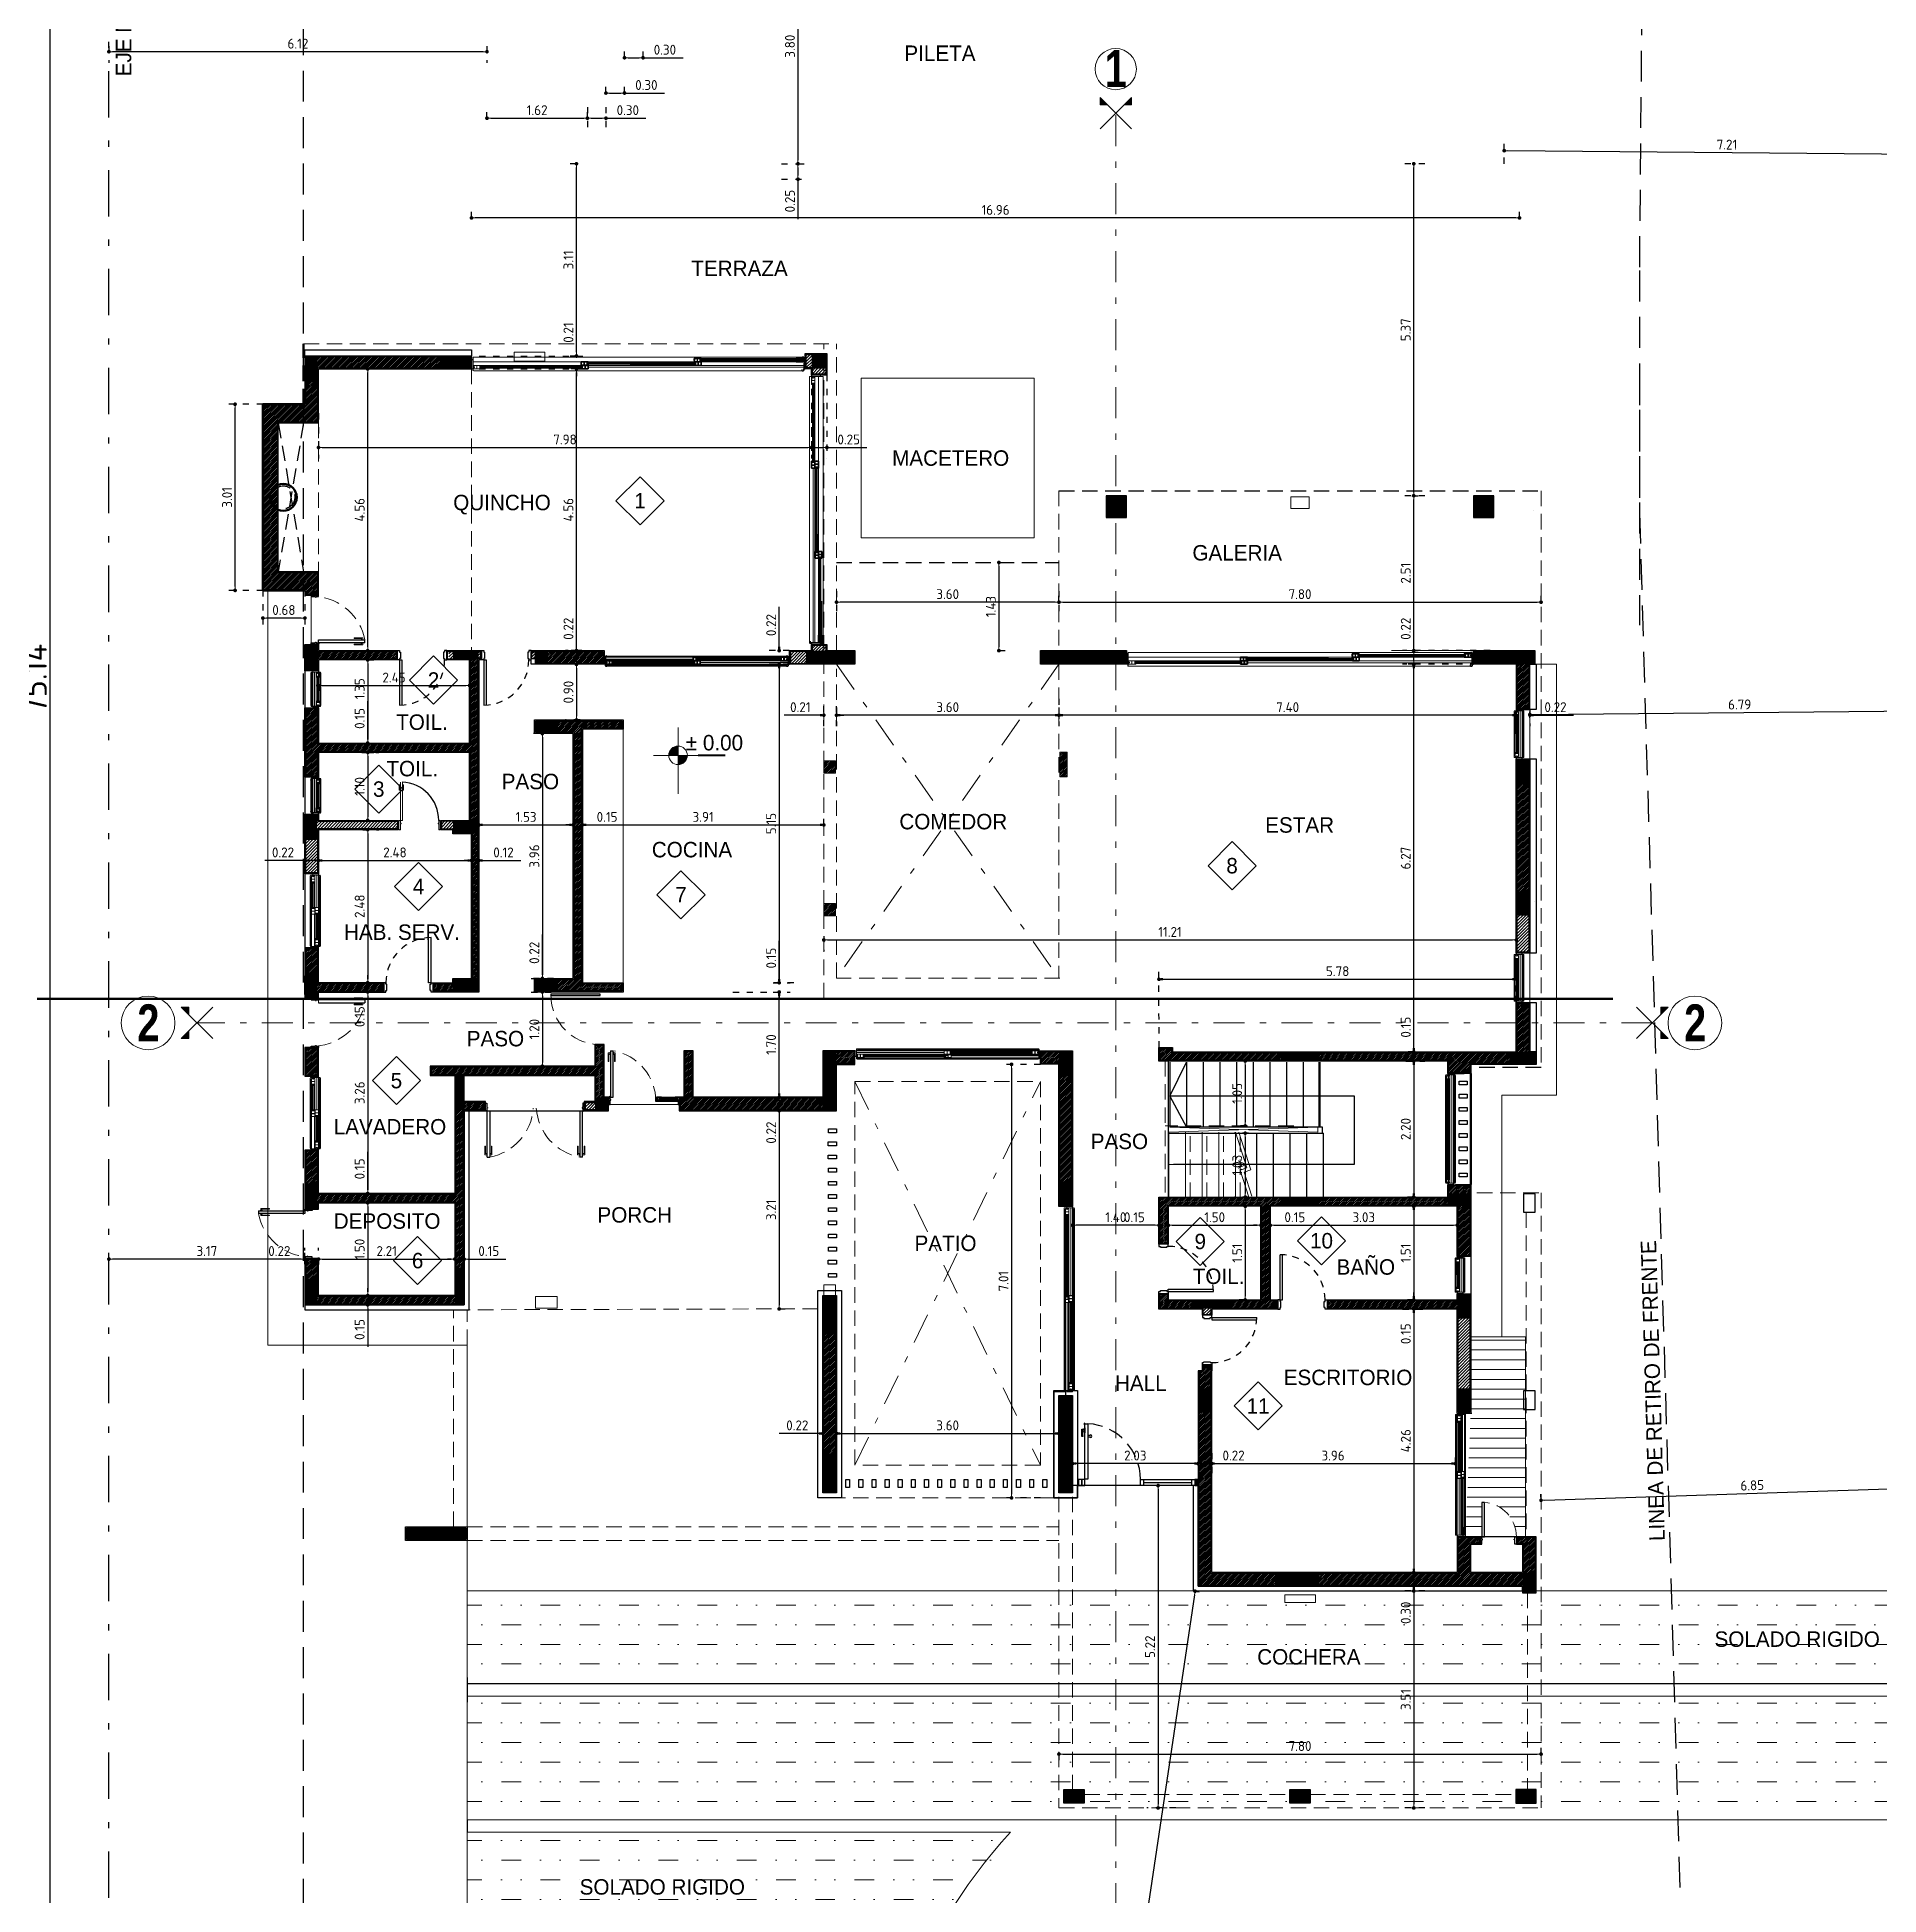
# Model space of a CAD drawing. Extents: x 233 to 569, y -241 to -74.
# Drawn here: x 233.78 to 263.58, y -191.94 to -161.89 of the extents above; entities that cross this region are included whole.
import ezdxf
from ezdxf.enums import TextEntityAlignment as Align

# ---------------------------------------------------------------- set-up
doc = ezdxf.new("R2010")
doc.units = 0
doc.header["$MEASUREMENT"] = 0
for name, pattern in [('ACAD_ISO02W100', [15, 12, -3]), ('CENTER', [2, 1.25, -0.25, 0.25, -0.25]), ('DASHDOT', [1, 0.5, -0.25, 0, -0.25]), ('DOT2', [0.125, 0, -0.125]), ('TRAZOS', [0.75, 0.5, -0.25])]:
    doc.linetypes.add(name, pattern=pattern)
doc.layers.get('0').update_dxf_attribs({"linetype": 'CONTINUOUS', "lineweight": 50})
doc.layers.get('DEFPOINTS').update_dxf_attribs({"linetype": 'CONTINUOUS'})
for name, color, linetype, lineweight in [('00 EJES DE REPLANTEO MODEL 1 Y 2', 1, 'CENTER', 20), ('2D PA ESTRUCTURA COLUMNAS BORDES', 95, 'CONTINUOUS', 9), ('2D PB ABERTURAS VISTA', 1, 'CONTINUOUS', 9), ('2D PB ESCALERA', 1, 'CONTINUOUS', 9), ('2D PB ESTRUCTURA COLUMNAS BORDES', 7, 'CONTINUOUS', 0), ('2D PB SOLADO PERIMETRAL EXTERIOR', 8, 'CONTINUOUS', 9), ('AUXILIAR', 8, 'CONTINUOUS', 9), ('COTAS', 1, 'CONTINUOUS', 9), ('GRAFISMOS', 8, 'CONTINUOUS', 13), ('LETRAS', 3, 'CONTINUOUS', 35), ('LINEAS', 2, 'CONTINUOUS', 20), ('TECHOS', 3, 'CONTINUOUS', 40), ('TEXTOGREEN', 3, 'CONTINUOUS', 40)]:
    doc.layers.add(name, color=color, linetype=linetype, lineweight=lineweight)
for name, color, linetype in [('2D PB ABERTURAS CORTE', 1, 'CONTINUOUS'), ('2D PB MADERAS VERTICALES FACHADA', 135, 'CONTINUOUS'), ('2D PB MUROS MAMP. HATCH', 10, 'CONTINUOUS'), ('2D PB MUROS MAMPOSTERIAS', 1, 'CONTINUOUS'), ('2D PB MUROS REVOQUES', 7, 'CONTINUOUS'), ('2D PB PROYECCIONES', 7, 'CONTINUOUS'), ('2D PB REVESTIMIENTO MURETE PIEDRA', 5, 'CONTINUOUS'), ('2D PB SOLADO ACCESO VEHICULAR', 9, 'CONTINUOUS'), ('2D PB SOLADO DECK EXTERIOR', 9, 'CONTINUOUS'), ('2D PLATEA ESTRUCTURA COLUMNAS BORDES', 7, 'CONTINUOUS'), ('2D PLATEA ESTRUCTURA COLUMNAS HATCH', 92, 'CONTINUOUS'), ('2D PLATEA ESTRUCTURA ESCALERA ZOTANO', 200, 'CONTINUOUS'), ('2D TERRENO RETIROS', 205, 'CONTINUOUS'), ('2D TERRENOS', 2, 'CONTINUOUS')]:
    doc.layers.add(name, color=color, linetype=linetype)
doc.styles.add('ARIAL', font='')
doc.styles.add('DIN', font='bahnschrift.ttf')
doc.styles.add('SANSSERIFBOLD', font='', dxfattribs={"width": 0.8, "height": 0.32774})
doc.styles.get("Standard").update_dxf_attribs({"font": 'bahnschrift.ttf'})
doc.styles.add('SWISS LT CN', font='bahnschrift.ttf')
doc.styles.add('SWISSLTCNBT', font='bahnschrift.ttf')
doc.styles.get('ARIAL').set_extended_font_data('DIN')
doc.styles.get('SANSSERIFBOLD').set_extended_font_data('Sitka Banner Semibold', bold=True)
doc.dimstyles.new('PLANTA', dxfattribs={"dimscale": 0, "dimtxt": 0.16, "dimasz": 0.06, "dimexe": 0.18, "dimexo": 0, "dimgap": 0.05, "dimtad": 1, "dimzin": 0, "dimdsep": 46, "dimtxsty": 'ARIAL', "dimblk1": 'DOT', "dimblk2": 'DOT', "dimsah": 1, "dimcen": 0.09, "dimclrd": 1, "dimclre": 1, "dimclrt": 3, "dimadec": 0, "dimazin": 0, "dimtfac": 1, "dimtofl": 0, "dimtmove": 0, "dimatfit": 3, "dimldrblk": 'DOT', "dimfxl": 0.18, "dimtolj": 1, "dimtzin": 0, "dimarcsym": 0})
doc.dimstyles.new('TERRENO100', dxfattribs={"dimscale": 0, "dimtxt": 0.4, "dimasz": 0.1, "dimexe": 0.18, "dimexo": 0, "dimgap": 0.05, "dimtad": 1, "dimzin": 0, "dimdsep": 46, "dimtxsty": 'ARIAL', "dimblk1": 'DOT', "dimblk2": 'DOT', "dimsah": 1, "dimcen": 0.09, "dimclrd": 1, "dimclre": 1, "dimclrt": 7, "dimadec": 0, "dimazin": 0, "dimtfac": 1, "dimtofl": 0, "dimtmove": 0, "dimatfit": 3, "dimldrblk": 'DOT', "dimfxl": 1, "dimtolj": 1, "dimtzin": 0, "dimarcsym": 0})
pattern_1 = [(45, (-132.286063, -53.149484), (-0.0141421356, 0.0141421356), [])]
pattern_2 = [(45, (234.9429, -54.853924), (-0.025, 0.025), [])]
pattern_3 = [(45, (256.895173, -186.66371), (-0.025, 0.025), [])]
pattern_4 = [(90, (234.9429016, -54.853924), (-0.00635, 2e-18), []), (180, (234.9429016, -54.853924), (-2e-18, -0.00635), [])]
pattern_5 = [(90, (234.9429016, -55.0039963), (-0.00635, 2e-18), []), (180, (234.9429016, -55.0039963), (-2e-18, -0.00635), [])]
pattern_6 = [(45, (-120.3448, 0), (-0.7071068, 0.7071068), [])]
pattern_7 = [(45, (-120.344762, 0), (-0.0141421356, 0.0141421356), [])]

msp = doc.modelspace()

# ---------------------------------------------------------------- texts
at = {"layer": '00 EJES DE REPLANTEO MODEL 1 Y 2', "linetype": 'Continuous', "style": 'SANSSERIFBOLD', "width": 0.8}
for s, p in [('1', (251.2335, -162.3959)), ('2', (235.5814, -177.834, -0.5495)), ('2', (260.6087, -177.834, -0.5495))]:
    msp.add_text(s, height=0.6, rotation=0.12774, dxfattribs=at).set_placement(p, align=Align.MIDDLE_CENTER)
at = {"layer": 'LETRAS', "style": 'SWISS LT CN'}
msp.add_text('± 0.00', height=0.25, dxfattribs=at).set_placement((244.2771, -173.4256))
at = {"layer": 'TECHOS', "style": 'DIN'}
for s, rotation, p in [('EJE MEDIANERO CERCO ALAMBRE TEJIDO H: 1.60 mts', 90, (235.3046, -162.5217)), ('LINEA DE RETIRO DE FRENTE', 91.68286, (260.1192, -186.211))]:
    msp.add_text(s, height=0.25, rotation=rotation, dxfattribs=at).set_placement(p)
at = {"layer": 'TEXTOGREEN'}
for s, p in [('PILETA', (247.8133, -162.273)), ('TERRAZA', (244.3666, -165.7536)), ('MACETERO', (247.6153, -168.8218)), ('QUINCHO', (240.5137, -169.5408)), ('GALERIA', (252.4743, -170.3539)), ('TOIL.', (239.5905, -173.0931)), ('TOIL.', (239.4328, -173.8449)), ('PASO', (241.2981, -174.0539)), ('COMEDOR', (247.7322, -174.7025)), ('ESTAR ', (253.6518, -174.7572)), ('COCINA', (243.727, -175.1559)), ('HAB. SERV.', (238.7465, -176.4907)), ('PASO', (240.7327, -178.2128)), ('LAVADERO', (238.5799, -179.6387)), ('PASO', (250.8281, -179.8749)), ('PORCH', (242.8478, -181.0643)), ('DEPOSITO', (238.5799, -181.1641)), ('PATIO', (247.9776, -181.5234)), ('TOIL.', (252.4795, -182.0573)), ('BAÑO', (254.8064, -181.9067)), ('HALL', (251.2211, -183.7867)), ('ESCRITORIO', (253.9515, -183.6932)), ('SOLADO RIGIDO', (260.9221, -187.9267)), ('COCHERA', (253.5229, -188.2136)), ('SOLADO RIGIDO', (242.5592, -191.9347))]:
    msp.add_text(s, height=0.25, dxfattribs=at).set_placement(p)
at = {"layer": 'TEXTOGREEN', "style": 'SWISSLTCNBT'}
for s, p in [('1', (243.5365, -169.3874)), ('2', (240.1953, -172.2873)), ('3', (239.3089, -174.0513)), ('8', (253.1157, -175.2905)), ('4', (239.952, -175.6269)), ('7', (244.1991, -175.7603)), ('5', (239.5943, -178.7666)), ('9', (252.6012, -181.3695)), ('10', (254.5631, -181.3572)), ('6', (239.9377, -181.6784)), ('11', (253.537, -184.0294))]:
    msp.add_text(s, height=0.25, dxfattribs=at).set_placement(p, align=Align.MIDDLE_CENTER)

# ---------------------------------------------------------------- blocks, each defined once
blk = doc.blocks.new('_DOT')
at = {"color": 0, "linetype": 'ByBlock'}
blk.add_line((-0.5, 0), (-1, 0), dxfattribs=at)
at = {"color": 0, "linetype": 'ByBlock', "const_width": 0.5}
blk.add_lwpolyline([(-0.25, 0, 1), (0.25, 0, 1)], format="xyb", close=True, dxfattribs=at)
blk = doc.blocks.new('*D163')
at = {"color": 1, "linetype": 'DOT2', "lineweight": -2, "transparency": 16777216}
for p, q in [((238.334, -175.188), (238.334, -175.386)), ((240.809, -175.188), (240.809, -175.386))]:
    blk.add_line(p, q, dxfattribs=at)
at = {"color": 1, "lineweight": -2, "transparency": 16777216}
blk.add_line((238.394, -175.206), (240.749, -175.206), dxfattribs=at)
at = {"layer": 'DEFPOINTS', "color": 0, "transparency": 16777216}
for p in [(238.334, -175.188), (240.809, -175.188), (240.809, -175.206)]:
    blk.add_point(p, dxfattribs=at)
at = {"color": 1, "lineweight": -2, "transparency": 16777216, "xscale": 0.06, "yscale": 0.06, "zscale": 0.06, "rotation": 180}
blk.add_blockref('_DOT', (238.334, -175.206), dxfattribs=at)
at = {"color": 1, "lineweight": -2, "transparency": 16777216, "xscale": 0.06, "yscale": 0.06, "zscale": 0.06}
blk.add_blockref('_DOT', (240.809, -175.206), dxfattribs=at)
at = {"color": 3, "transparency": 16777216, "insert": (239.571, -175.076), "char_height": 0.16, "attachment_point": 5, "style": 'ARIAL'}
blk.add_mtext('\\A1;2.48', dxfattribs=at)
blk = doc.blocks.new('*D164')
at = {"color": 1, "linetype": 'DOT2', "lineweight": -2, "transparency": 16777216}
for p, q in [((238.114, -175.106), (238.114, -175.386)), ((238.334, -175.106), (238.334, -175.386))]:
    blk.add_line(p, q, dxfattribs=at)
at = {"color": 1, "lineweight": -2, "transparency": 16777216}
for p, q in [((238.114, -175.206), (237.466, -175.206)), ((238.274, -175.206), (238.174, -175.206))]:
    blk.add_line(p, q, dxfattribs=at)
at = {"layer": 'DEFPOINTS', "color": 0, "transparency": 16777216}
for p in [(238.114, -175.106), (238.334, -175.106), (238.114, -175.206)]:
    blk.add_point(p, dxfattribs=at)
at = {"color": 1, "lineweight": -2, "transparency": 16777216, "xscale": 0.06, "yscale": 0.06, "zscale": 0.06}
for p, rotation in [((238.114, -175.206), 180.0000000000074), ((238.334, -175.206), 7.434053372890047e-12)]:
    blk.add_blockref('_DOT', p, dxfattribs=dict(at, rotation=rotation))
at = {"color": 3, "transparency": 16777216, "insert": (237.76, -175.076), "char_height": 0.16, "attachment_point": 5, "style": 'ARIAL'}
blk.add_mtext('\\A1;0.22', dxfattribs=at)
blk = doc.blocks.new('*D165')
at = {"color": 1, "linetype": 'DOT2', "lineweight": -2, "transparency": 16777216}
for p, q in [((240.809, -175.133), (240.809, -175.386)), ((240.929, -175.133), (240.929, -175.386))]:
    blk.add_line(p, q, dxfattribs=at)
at = {"color": 1, "lineweight": -2, "transparency": 16777216}
for p, q in [((240.749, -175.206), (240.689, -175.206)), ((240.989, -175.206), (241.606, -175.206))]:
    blk.add_line(p, q, dxfattribs=at)
at = {"layer": 'DEFPOINTS', "color": 0, "transparency": 16777216}
for p in [(240.809, -175.133), (240.929, -175.133), (240.929, -175.206)]:
    blk.add_point(p, dxfattribs=at)
at = {"color": 1, "lineweight": -2, "transparency": 16777216, "xscale": 0.06, "yscale": 0.06, "zscale": 0.06}
blk.add_blockref('_DOT', (240.809, -175.206), dxfattribs=at)
at = {"color": 1, "lineweight": -2, "transparency": 16777216, "xscale": 0.06, "yscale": 0.06, "zscale": 0.06, "rotation": 180}
blk.add_blockref('_DOT', (240.929, -175.206), dxfattribs=at)
at = {"color": 3, "transparency": 16777216, "insert": (241.327, -175.076), "char_height": 0.16, "attachment_point": 5, "style": 'ARIAL'}
blk.add_mtext('\\A1;0.12', dxfattribs=at)
blk = doc.blocks.new('*D166')
at = {"color": 1, "linetype": 'DOT2', "lineweight": -2, "transparency": 16777216}
for p, q in [((240.929, -175.386), (240.929, -174.451)), ((242.454, -175.386), (242.454, -174.451))]:
    blk.add_line(p, q, dxfattribs=at)
at = {"color": 1, "lineweight": -2, "transparency": 16777216}
blk.add_line((240.989, -174.631), (242.394, -174.631), dxfattribs=at)
at = {"layer": 'DEFPOINTS', "color": 0, "transparency": 16777216}
for p in [(242.454, -174.631), (240.929, -175.386), (242.454, -175.386)]:
    blk.add_point(p, dxfattribs=at)
at = {"color": 1, "lineweight": -2, "transparency": 16777216, "xscale": 0.06, "yscale": 0.06, "zscale": 0.06, "rotation": 180}
blk.add_blockref('_DOT', (240.929, -174.631), dxfattribs=at)
at = {"color": 1, "lineweight": -2, "transparency": 16777216, "xscale": 0.06, "yscale": 0.06, "zscale": 0.06}
blk.add_blockref('_DOT', (242.454, -174.631), dxfattribs=at)
at = {"color": 3, "transparency": 16777216, "insert": (241.692, -174.501), "char_height": 0.16, "attachment_point": 5, "style": 'ARIAL'}
blk.add_mtext('\\A1;1.53', dxfattribs=at)
blk = doc.blocks.new('*D167')
at = {"color": 1, "linetype": 'DOT2', "lineweight": -2, "transparency": 16777216}
for p, q in [((242.604, -174.631), (242.604, -174.451)), ((246.51, -174.631), (246.51, -174.451))]:
    blk.add_line(p, q, dxfattribs=at)
at = {"color": 1, "lineweight": -2, "transparency": 16777216}
blk.add_line((242.664, -174.631), (246.45, -174.631), dxfattribs=at)
at = {"layer": 'DEFPOINTS', "color": 0, "transparency": 16777216}
for p in [(242.604, -174.631), (246.51, -174.631), (246.51, -174.631)]:
    blk.add_point(p, dxfattribs=at)
at = {"color": 1, "lineweight": -2, "transparency": 16777216, "xscale": 0.06, "yscale": 0.06, "zscale": 0.06, "rotation": 180}
blk.add_blockref('_DOT', (242.604, -174.631), dxfattribs=at)
at = {"color": 1, "lineweight": -2, "transparency": 16777216, "xscale": 0.06, "yscale": 0.06, "zscale": 0.06}
blk.add_blockref('_DOT', (246.51, -174.631), dxfattribs=at)
at = {"color": 3, "transparency": 16777216, "insert": (244.557, -174.501), "char_height": 0.16, "attachment_point": 5, "style": 'ARIAL'}
blk.add_mtext('\\A1;3.91', dxfattribs=at)
blk = doc.blocks.new('*D168')
at = {"color": 1, "linetype": 'DOT2', "lineweight": -2, "transparency": 16777216}
for p, q in [((256.064, -172.033), (255.876, -172.033)), ((256.064, -178.302), (255.876, -178.302))]:
    blk.add_line(p, q, dxfattribs=at)
at = {"color": 1, "lineweight": -2, "transparency": 16777216}
blk.add_line((256.056, -178.242), (256.056, -172.093), dxfattribs=at)
at = {"layer": 'DEFPOINTS', "color": 0, "transparency": 16777216}
for p in [(256.056, -172.033), (256.064, -172.033), (256.064, -178.302)]:
    blk.add_point(p, dxfattribs=at)
at = {"color": 1, "lineweight": -2, "transparency": 16777216, "xscale": 0.06, "yscale": 0.06, "zscale": 0.06}
for p, rotation in [((256.056, -172.033), 90), ((256.056, -178.302), 270)]:
    blk.add_blockref('_DOT', p, dxfattribs=dict(at, rotation=rotation))
at = {"color": 3, "transparency": 16777216, "insert": (255.926, -175.167), "char_height": 0.16, "attachment_point": 5, "rotation": 90, "style": 'ARIAL'}
blk.add_mtext('\\A1;6.27', dxfattribs=at)
blk = doc.blocks.new('*D169')
at = {"color": 1, "linetype": 'DOT2', "lineweight": -2, "transparency": 16777216}
for p, q in [((256.056, -178.45), (255.876, -178.45)), ((256.056, -180.651), (255.876, -180.651))]:
    blk.add_line(p, q, dxfattribs=at)
at = {"color": 1, "lineweight": -2, "transparency": 16777216}
blk.add_line((256.056, -178.51), (256.056, -180.591), dxfattribs=at)
at = {"layer": 'DEFPOINTS', "color": 0, "transparency": 16777216}
for p in [(256.056, -178.45), (256.056, -180.651), (256.056, -180.651)]:
    blk.add_point(p, dxfattribs=at)
at = {"color": 1, "lineweight": -2, "transparency": 16777216, "xscale": 0.06, "yscale": 0.06, "zscale": 0.06}
for p, rotation in [((256.056, -178.45), 89.98919521882799), ((256.056, -180.651), 269.989195218828)]:
    blk.add_blockref('_DOT', p, dxfattribs=dict(at, rotation=rotation))
at = {"color": 3, "transparency": 16777216, "insert": (255.926, -179.551), "char_height": 0.16, "attachment_point": 5, "rotation": 89.9892, "style": 'ARIAL'}
blk.add_mtext('\\A1;2.20', dxfattribs=at)
blk = doc.blocks.new('*D170')
at = {"color": 1, "linetype": 'DOT2', "lineweight": -2, "transparency": 16777216}
for p, q in [((256.056, -180.8), (255.876, -180.8)), ((256.056, -182.314), (255.876, -182.314))]:
    blk.add_line(p, q, dxfattribs=at)
at = {"color": 1, "lineweight": -2, "transparency": 16777216}
blk.add_line((256.056, -180.86), (256.056, -182.254), dxfattribs=at)
at = {"layer": 'DEFPOINTS', "color": 0, "transparency": 16777216}
for p in [(256.056, -180.8), (256.056, -182.314), (256.056, -182.314)]:
    blk.add_point(p, dxfattribs=at)
at = {"color": 1, "lineweight": -2, "transparency": 16777216, "xscale": 0.06, "yscale": 0.06, "zscale": 0.06}
for p, rotation in [((256.056, -180.8), 90), ((256.056, -182.314), 270)]:
    blk.add_blockref('_DOT', p, dxfattribs=dict(at, rotation=rotation))
at = {"color": 3, "transparency": 16777216, "insert": (255.926, -181.557), "char_height": 0.16, "attachment_point": 5, "rotation": 90, "style": 'ARIAL'}
blk.add_mtext('\\A1;1.51', dxfattribs=at)
blk = doc.blocks.new('*D171')
at = {"color": 1, "linetype": 'DOT2', "lineweight": -2, "transparency": 16777216}
for p, q in [((256.056, -182.464), (256.236, -182.464)), ((256.056, -186.723), (256.236, -186.723))]:
    blk.add_line(p, q, dxfattribs=at)
at = {"color": 1, "lineweight": -2, "transparency": 16777216}
blk.add_line((256.056, -182.524), (256.056, -186.663), dxfattribs=at)
at = {"layer": 'DEFPOINTS', "color": 0, "transparency": 16777216}
for p in [(256.056, -182.464), (256.056, -186.723), (256.056, -186.723)]:
    blk.add_point(p, dxfattribs=at)
at = {"color": 1, "lineweight": -2, "transparency": 16777216, "xscale": 0.06, "yscale": 0.06, "zscale": 0.06}
for p, rotation in [((256.056, -182.464), 90), ((256.056, -186.723), 270)]:
    blk.add_blockref('_DOT', p, dxfattribs=dict(at, rotation=rotation))
at = {"color": 3, "transparency": 16777216, "insert": (255.926, -184.593), "char_height": 0.16, "attachment_point": 5, "rotation": 90, "style": 'ARIAL'}
blk.add_mtext('\\A1;4.26', dxfattribs=at)
blk = doc.blocks.new('*D172')
at = {"color": 1, "linetype": 'DOT2', "lineweight": -2, "transparency": 16777216}
for p, q in [((252.771, -184.962), (252.771, -184.782)), ((256.729, -184.962), (256.729, -184.782))]:
    blk.add_line(p, q, dxfattribs=at)
at = {"color": 1, "lineweight": -2, "transparency": 16777216}
blk.add_line((252.831, -184.962), (256.669, -184.962), dxfattribs=at)
at = {"layer": 'DEFPOINTS', "color": 0, "transparency": 16777216}
for p in [(252.771, -184.962), (256.729, -184.962), (256.729, -184.962)]:
    blk.add_point(p, dxfattribs=at)
at = {"color": 1, "lineweight": -2, "transparency": 16777216, "xscale": 0.06, "yscale": 0.06, "zscale": 0.06, "rotation": 180}
blk.add_blockref('_DOT', (252.771, -184.962), dxfattribs=at)
at = {"color": 1, "lineweight": -2, "transparency": 16777216, "xscale": 0.06, "yscale": 0.06, "zscale": 0.06}
blk.add_blockref('_DOT', (256.729, -184.962), dxfattribs=at)
at = {"color": 3, "transparency": 16777216, "insert": (254.75, -184.832), "char_height": 0.16, "attachment_point": 5, "style": 'ARIAL'}
blk.add_mtext('\\A1;3.96', dxfattribs=at)
blk = doc.blocks.new('*D173')
at = {"color": 1, "linetype": 'DOT2', "lineweight": -2, "transparency": 16777216}
for p, q in [((250.534, -184.962), (250.534, -185.142)), ((252.566, -184.962), (252.566, -185.142))]:
    blk.add_line(p, q, dxfattribs=at)
at = {"color": 1, "lineweight": -2, "transparency": 16777216}
blk.add_line((252.506, -184.962), (250.594, -184.962), dxfattribs=at)
at = {"layer": 'DEFPOINTS', "color": 0, "transparency": 16777216}
for p in [(250.534, -184.962), (250.534, -184.962), (252.566, -184.962)]:
    blk.add_point(p, dxfattribs=at)
at = {"color": 1, "lineweight": -2, "transparency": 16777216, "xscale": 0.06, "yscale": 0.06, "zscale": 0.06}
for p, rotation in [((250.534, -184.962), 180.0007284004472), ((252.566, -184.962), 0.0007284004471586059)]:
    blk.add_blockref('_DOT', p, dxfattribs=dict(at, rotation=rotation))
at = {"color": 3, "transparency": 16777216, "insert": (251.55, -184.832), "char_height": 0.16, "attachment_point": 5, "rotation": 0.0007, "style": 'ARIAL'}
blk.add_mtext('\\A1;2.03', dxfattribs=at)
blk = doc.blocks.new('*D174')
at = {"color": 1, "linetype": 'DOT2', "lineweight": -2, "transparency": 16777216}
for p, q in [((252.566, -184.791), (252.566, -185.142)), ((252.786, -184.791), (252.786, -185.142))]:
    blk.add_line(p, q, dxfattribs=at)
at = {"color": 1, "lineweight": -2, "transparency": 16777216}
for p, q in [((252.626, -184.962), (252.726, -184.962)), ((252.786, -184.962), (253.434, -184.962))]:
    blk.add_line(p, q, dxfattribs=at)
at = {"layer": 'DEFPOINTS', "color": 0, "transparency": 16777216}
for p in [(252.566, -184.791), (252.786, -184.791), (252.786, -184.962)]:
    blk.add_point(p, dxfattribs=at)
at = {"color": 1, "lineweight": -2, "transparency": 16777216, "xscale": 0.06, "yscale": 0.06, "zscale": 0.06, "rotation": 180}
blk.add_blockref('_DOT', (252.566, -184.962), dxfattribs=at)
at = {"color": 1, "lineweight": -2, "transparency": 16777216, "xscale": 0.06, "yscale": 0.06, "zscale": 0.06}
blk.add_blockref('_DOT', (252.786, -184.962), dxfattribs=at)
at = {"color": 3, "transparency": 16777216, "insert": (253.14, -184.832), "char_height": 0.16, "attachment_point": 5, "style": 'ARIAL'}
blk.add_mtext('\\A1;0.22', dxfattribs=at)
blk = doc.blocks.new('*D175')
at = {"color": 1, "linetype": 'DOT2', "lineweight": -2, "transparency": 16777216}
for p, q in [((255.948, -186.723), (256.236, -186.723)), ((255.948, -187.023), (256.236, -187.023))]:
    blk.add_line(p, q, dxfattribs=at)
at = {"color": 1, "lineweight": -2, "transparency": 16777216}
for p, q in [((256.056, -186.783), (256.056, -186.963)), ((256.056, -187.023), (256.056, -187.67))]:
    blk.add_line(p, q, dxfattribs=at)
at = {"layer": 'DEFPOINTS', "color": 0, "transparency": 16777216}
for p in [(255.948, -186.723), (255.948, -187.023), (256.056, -187.023)]:
    blk.add_point(p, dxfattribs=at)
at = {"color": 1, "lineweight": -2, "transparency": 16777216, "xscale": 0.06, "yscale": 0.06, "zscale": 0.06}
for p, rotation in [((256.056, -186.723), 90), ((256.056, -187.023), 270)]:
    blk.add_blockref('_DOT', p, dxfattribs=dict(at, rotation=rotation))
at = {"color": 3, "transparency": 16777216, "insert": (255.926, -187.376), "char_height": 0.16, "attachment_point": 5, "rotation": 90, "style": 'ARIAL'}
blk.add_mtext('\\A1;0.30', dxfattribs=at)
blk = doc.blocks.new('*D176')
at = {"color": 1, "linetype": 'DOT2', "lineweight": -2, "transparency": 16777216}
for p, q in [((255.876, -182.314), (256.236, -182.314)), ((255.876, -182.464), (256.236, -182.464))]:
    blk.add_line(p, q, dxfattribs=at)
at = {"color": 1, "lineweight": -2, "transparency": 16777216}
for p, q in [((256.056, -182.254), (256.056, -182.194)), ((256.056, -182.524), (256.056, -183.141))]:
    blk.add_line(p, q, dxfattribs=at)
at = {"layer": 'DEFPOINTS', "color": 0, "transparency": 16777216}
for p in [(255.876, -182.314), (255.876, -182.464), (256.056, -182.464)]:
    blk.add_point(p, dxfattribs=at)
at = {"color": 1, "lineweight": -2, "transparency": 16777216, "xscale": 0.06, "yscale": 0.06, "zscale": 0.06}
for p, rotation in [((256.056, -182.314), 270), ((256.056, -182.464), 90)]:
    blk.add_blockref('_DOT', p, dxfattribs=dict(at, rotation=rotation))
at = {"color": 3, "transparency": 16777216, "insert": (255.926, -182.862), "char_height": 0.16, "attachment_point": 5, "rotation": 90, "style": 'ARIAL'}
blk.add_mtext('\\A1;0.15', dxfattribs=at)
blk = doc.blocks.new('*D177')
at = {"color": 1, "lineweight": -2, "transparency": 16777216}
for p, q in [((256.056, -178.242), (256.056, -177.624)), ((256.056, -178.51), (256.056, -178.57))]:
    blk.add_line(p, q, dxfattribs=at)
at = {"color": 1, "linetype": 'DOT2', "lineweight": -2, "transparency": 16777216}
for p, q in [((255.928, -178.302), (256.236, -178.302)), ((255.928, -178.45), (256.236, -178.45))]:
    blk.add_line(p, q, dxfattribs=at)
at = {"layer": 'DEFPOINTS', "color": 0, "transparency": 16777216}
for p in [(255.928, -178.302), (255.928, -178.45), (256.056, -178.302)]:
    blk.add_point(p, dxfattribs=at)
at = {"color": 1, "lineweight": -2, "transparency": 16777216, "xscale": 0.06, "yscale": 0.06, "zscale": 0.06}
for p, rotation in [((256.056, -178.302), 270), ((256.056, -178.45), 90)]:
    blk.add_blockref('_DOT', p, dxfattribs=dict(at, rotation=rotation))
at = {"color": 3, "transparency": 16777216, "insert": (255.926, -177.903), "char_height": 0.16, "attachment_point": 5, "rotation": 90, "style": 'ARIAL'}
blk.add_mtext('\\A1;0.15', dxfattribs=at)
blk = doc.blocks.new('*D178')
at = {"color": 1, "linetype": 'DOT2', "lineweight": -2, "transparency": 16777216}
for p, q in [((250.315, -172.589), (250.315, -173.036)), ((257.715, -172.589), (257.715, -173.036))]:
    blk.add_line(p, q, dxfattribs=at)
at = {"color": 1, "lineweight": -2, "transparency": 16777216}
blk.add_line((257.655, -172.856), (250.375, -172.856), dxfattribs=at)
at = {"layer": 'DEFPOINTS', "color": 0, "transparency": 16777216}
for p in [(250.315, -172.589), (257.715, -172.589), (250.315, -172.856)]:
    blk.add_point(p, dxfattribs=at)
at = {"color": 1, "lineweight": -2, "transparency": 16777216, "xscale": 0.06, "yscale": 0.06, "zscale": 0.06, "rotation": 180}
blk.add_blockref('_DOT', (250.315, -172.856), dxfattribs=at)
at = {"color": 1, "lineweight": -2, "transparency": 16777216, "xscale": 0.06, "yscale": 0.06, "zscale": 0.06}
blk.add_blockref('_DOT', (257.715, -172.856), dxfattribs=at)
at = {"color": 3, "transparency": 16777216, "insert": (254.015, -172.726), "char_height": 0.16, "attachment_point": 5, "style": 'ARIAL'}
blk.add_mtext('\\A1;7.40', dxfattribs=at)
blk = doc.blocks.new('*D179')
at = {"color": 1, "linetype": 'DOT2', "lineweight": -2, "transparency": 16777216}
for p, q in [((257.715, -172.764), (257.715, -173.036)), ((257.935, -172.764), (257.935, -173.036))]:
    blk.add_line(p, q, dxfattribs=at)
at = {"color": 1, "lineweight": -2, "transparency": 16777216}
for p, q in [((257.655, -172.856), (257.595, -172.856)), ((257.995, -172.856), (258.643, -172.856))]:
    blk.add_line(p, q, dxfattribs=at)
at = {"layer": 'DEFPOINTS', "color": 0, "transparency": 16777216}
for p in [(257.715, -172.764), (257.935, -172.764), (257.935, -172.856)]:
    blk.add_point(p, dxfattribs=at)
at = {"color": 1, "lineweight": -2, "transparency": 16777216, "xscale": 0.06, "yscale": 0.06, "zscale": 0.06}
blk.add_blockref('_DOT', (257.715, -172.856), dxfattribs=at)
at = {"color": 1, "lineweight": -2, "transparency": 16777216, "xscale": 0.06, "yscale": 0.06, "zscale": 0.06, "rotation": 180}
blk.add_blockref('_DOT', (257.935, -172.856), dxfattribs=at)
at = {"color": 3, "transparency": 16777216, "insert": (258.349, -172.726), "char_height": 0.16, "attachment_point": 5, "style": 'ARIAL'}
blk.add_mtext('\\A1;0.22', dxfattribs=at)
blk = doc.blocks.new('*D180')
at = {"color": 1, "linetype": 'DOT2', "lineweight": -2, "transparency": 16777216}
for p, q in [((246.715, -172.734), (246.715, -173.036)), ((250.315, -172.734), (250.315, -173.036))]:
    blk.add_line(p, q, dxfattribs=at)
at = {"color": 1, "lineweight": -2, "transparency": 16777216}
blk.add_line((250.255, -172.856), (246.775, -172.856), dxfattribs=at)
at = {"layer": 'DEFPOINTS', "color": 0, "transparency": 16777216}
for p in [(246.715, -172.734), (250.315, -172.734), (246.715, -172.856)]:
    blk.add_point(p, dxfattribs=at)
at = {"color": 1, "lineweight": -2, "transparency": 16777216, "xscale": 0.06, "yscale": 0.06, "zscale": 0.06, "rotation": 180}
blk.add_blockref('_DOT', (246.715, -172.856), dxfattribs=at)
at = {"color": 1, "lineweight": -2, "transparency": 16777216, "xscale": 0.06, "yscale": 0.06, "zscale": 0.06}
blk.add_blockref('_DOT', (250.315, -172.856), dxfattribs=at)
at = {"color": 3, "transparency": 16777216, "insert": (248.515, -172.726), "char_height": 0.16, "attachment_point": 5, "style": 'ARIAL'}
blk.add_mtext('\\A1;3.60', dxfattribs=at)
blk = doc.blocks.new('*D181')
at = {"color": 1, "linetype": 'DOT2', "lineweight": -2, "transparency": 16777216}
for p, q in [((246.51, -173.036), (246.51, -172.676)), ((246.715, -173.036), (246.715, -172.676))]:
    blk.add_line(p, q, dxfattribs=at)
at = {"color": 1, "lineweight": -2, "transparency": 16777216}
for p, q in [((246.45, -172.856), (245.871, -172.856)), ((246.775, -172.856), (246.835, -172.856))]:
    blk.add_line(p, q, dxfattribs=at)
at = {"layer": 'DEFPOINTS', "color": 0, "transparency": 16777216}
for p in [(246.51, -172.856), (246.51, -173.036), (246.715, -173.036)]:
    blk.add_point(p, dxfattribs=at)
at = {"color": 1, "lineweight": -2, "transparency": 16777216, "xscale": 0.06, "yscale": 0.06, "zscale": 0.06}
for p, rotation in [((246.51, -172.856), 7.938664484932938e-12), ((246.715, -172.856), 180.000000000008)]:
    blk.add_blockref('_DOT', p, dxfattribs=dict(at, rotation=rotation))
at = {"color": 3, "transparency": 16777216, "insert": (246.13, -172.726), "char_height": 0.16, "attachment_point": 5, "style": 'ARIAL'}
blk.add_mtext('\\A1;0.21', dxfattribs=at)
blk = doc.blocks.new('*D182')
at = {"color": 1, "linetype": 'DOT2', "lineweight": -2, "transparency": 16777216}
for p, q in [((246.027, -172.033), (245.608, -172.033)), ((246.027, -177.184), (245.608, -177.184))]:
    blk.add_line(p, q, dxfattribs=at)
at = {"color": 1, "lineweight": -2, "transparency": 16777216}
blk.add_line((245.788, -172.093), (245.788, -177.124), dxfattribs=at)
at = {"layer": 'DEFPOINTS', "color": 0, "transparency": 16777216}
for p in [(246.027, -172.033), (245.788, -177.184), (246.027, -177.184)]:
    blk.add_point(p, dxfattribs=at)
at = {"color": 1, "lineweight": -2, "transparency": 16777216, "xscale": 0.06, "yscale": 0.06, "zscale": 0.06}
for p, rotation in [((245.788, -172.033), 90), ((245.788, -177.184), 270)]:
    blk.add_blockref('_DOT', p, dxfattribs=dict(at, rotation=rotation))
at = {"color": 3, "transparency": 16777216, "insert": (245.658, -174.609), "char_height": 0.16, "attachment_point": 5, "rotation": 90, "style": 'ARIAL'}
blk.add_mtext('\\A1;5.15', dxfattribs=at)
blk = doc.blocks.new('*D183')
at = {"color": 1, "lineweight": -2, "transparency": 16777216}
for p, q in [((245.788, -171.752), (245.788, -171.104)), ((245.788, -172.091), (245.788, -172.151))]:
    blk.add_line(p, q, dxfattribs=at)
at = {"color": 1, "linetype": 'DOT2', "lineweight": -2, "transparency": 16777216}
for p, q in [((245.951, -171.812), (245.608, -171.812)), ((245.951, -172.031), (245.608, -172.031))]:
    blk.add_line(p, q, dxfattribs=at)
at = {"layer": 'DEFPOINTS', "color": 0, "transparency": 16777216}
for p in [(245.788, -171.812), (245.951, -171.812), (245.951, -172.031)]:
    blk.add_point(p, dxfattribs=at)
at = {"color": 1, "lineweight": -2, "transparency": 16777216, "xscale": 0.06, "yscale": 0.06, "zscale": 0.06}
for p, rotation in [((245.788, -171.812), 269.9998903138912), ((245.788, -172.031), 89.99989031389116)]:
    blk.add_blockref('_DOT', p, dxfattribs=dict(at, rotation=rotation))
at = {"color": 3, "transparency": 16777216, "insert": (245.658, -171.398), "char_height": 0.16, "attachment_point": 5, "rotation": 89.9999, "style": 'ARIAL'}
blk.add_mtext('\\A1;0.22', dxfattribs=at)
blk = doc.blocks.new('*D184')
at = {"color": 1, "linetype": 'DOT2', "lineweight": -2, "transparency": 16777216}
for p, q in [((245.038, -177.334), (245.968, -177.334)), ((245.038, -179.034), (245.968, -179.034))]:
    blk.add_line(p, q, dxfattribs=at)
at = {"color": 1, "lineweight": -2, "transparency": 16777216}
blk.add_line((245.788, -178.974), (245.788, -177.394), dxfattribs=at)
at = {"layer": 'DEFPOINTS', "color": 0, "transparency": 16777216}
for p in [(245.038, -177.334), (245.788, -177.334), (245.038, -179.034)]:
    blk.add_point(p, dxfattribs=at)
at = {"color": 1, "lineweight": -2, "transparency": 16777216, "xscale": 0.06, "yscale": 0.06, "zscale": 0.06}
for p, rotation in [((245.788, -177.334), 90), ((245.788, -179.034), 270)]:
    blk.add_blockref('_DOT', p, dxfattribs=dict(at, rotation=rotation))
at = {"color": 3, "transparency": 16777216, "insert": (245.658, -178.184), "char_height": 0.16, "attachment_point": 5, "rotation": 90, "style": 'ARIAL'}
blk.add_mtext('\\A1;1.70', dxfattribs=at)
blk = doc.blocks.new('*D185')
at = {"color": 1, "lineweight": -2, "transparency": 16777216}
for p, q in [((245.788, -177.124), (245.788, -176.507)), ((245.788, -177.394), (245.788, -177.454))]:
    blk.add_line(p, q, dxfattribs=at)
at = {"color": 1, "linetype": 'DOT2', "lineweight": -2, "transparency": 16777216}
for p, q in [((245.692, -177.184), (245.968, -177.184)), ((245.692, -177.334), (245.968, -177.334))]:
    blk.add_line(p, q, dxfattribs=at)
at = {"layer": 'DEFPOINTS', "color": 0, "transparency": 16777216}
for p in [(245.692, -177.184), (245.788, -177.184), (245.692, -177.334)]:
    blk.add_point(p, dxfattribs=at)
at = {"color": 1, "lineweight": -2, "transparency": 16777216, "xscale": 0.06, "yscale": 0.06, "zscale": 0.06}
for p, rotation in [((245.788, -177.184), 270), ((245.788, -177.334), 90)]:
    blk.add_blockref('_DOT', p, dxfattribs=dict(at, rotation=rotation))
at = {"color": 3, "transparency": 16777216, "insert": (245.658, -176.785), "char_height": 0.16, "attachment_point": 5, "rotation": 90, "style": 'ARIAL'}
blk.add_mtext('\\A1;0.15', dxfattribs=at)
blk = doc.blocks.new('*D186')
at = {"color": 1, "linetype": 'DOT2', "lineweight": -2, "transparency": 16777216}
for p, q in [((246.715, -184.442), (246.715, -184.654)), ((250.314, -184.442), (250.314, -184.654))]:
    blk.add_line(p, q, dxfattribs=at)
at = {"color": 1, "lineweight": -2, "transparency": 16777216}
blk.add_line((246.775, -184.474), (250.254, -184.474), dxfattribs=at)
at = {"layer": 'DEFPOINTS', "color": 0, "transparency": 16777216}
for p in [(246.715, -184.442), (250.314, -184.442), (250.314, -184.474)]:
    blk.add_point(p, dxfattribs=at)
at = {"color": 1, "lineweight": -2, "transparency": 16777216, "xscale": 0.06, "yscale": 0.06, "zscale": 0.06}
for p, rotation in [((246.715, -184.474), 180.000728400447), ((250.314, -184.474), 0.000728400447002574)]:
    blk.add_blockref('_DOT', p, dxfattribs=dict(at, rotation=rotation))
at = {"color": 3, "transparency": 16777216, "insert": (248.514, -184.344), "char_height": 0.16, "attachment_point": 5, "rotation": 0.0007, "style": 'ARIAL'}
blk.add_mtext('\\A1;3.60', dxfattribs=at)
blk = doc.blocks.new('*D187')
at = {"color": 1, "lineweight": -2, "transparency": 16777216}
for p, q in [((246.435, -184.474), (245.787, -184.474)), ((246.775, -184.474), (246.835, -184.474))]:
    blk.add_line(p, q, dxfattribs=at)
at = {"color": 1, "linetype": 'DOT2', "lineweight": -2, "transparency": 16777216}
for p, q in [((246.495, -184.384), (246.495, -184.654)), ((246.715, -184.384), (246.715, -184.654))]:
    blk.add_line(p, q, dxfattribs=at)
at = {"layer": 'DEFPOINTS', "color": 0, "transparency": 16777216}
for p in [(246.495, -184.384), (246.495, -184.474), (246.715, -184.384)]:
    blk.add_point(p, dxfattribs=at)
at = {"color": 1, "lineweight": -2, "transparency": 16777216, "xscale": 0.06, "yscale": 0.06, "zscale": 0.06}
for p, rotation in [((246.495, -184.474), 359.9999845338976), ((246.715, -184.474), 179.9999845338976)]:
    blk.add_blockref('_DOT', p, dxfattribs=dict(at, rotation=rotation))
at = {"color": 3, "transparency": 16777216, "insert": (246.081, -184.344), "char_height": 0.16, "attachment_point": 5, "rotation": 360, "style": 'ARIAL'}
blk.add_mtext('\\A1;0.22', dxfattribs=at)
blk = doc.blocks.new('*D188')
at = {"layer": 'COTAS', "color": 1, "linetype": 'DOT2', "lineweight": -2, "transparency": 16777216}
for p, q in [((239.13, -171.962), (239.31, -171.962)), ((239.13, -173.308), (239.31, -173.308))]:
    blk.add_line(p, q, dxfattribs=at)
at = {"layer": 'COTAS', "color": 1, "lineweight": -2, "transparency": 16777216}
blk.add_line((239.13, -172.022), (239.13, -173.248), dxfattribs=at)
at = {"layer": 'DEFPOINTS', "color": 0, "transparency": 16777216}
for p in [(239.13, -171.962), (239.13, -173.308), (239.13, -173.308)]:
    blk.add_point(p, dxfattribs=at)
at = {"layer": 'COTAS', "color": 1, "lineweight": -2, "transparency": 16777216, "xscale": 0.06, "yscale": 0.06, "zscale": 0.06}
for p, rotation in [((239.13, -171.962), 90), ((239.13, -173.308), 270)]:
    blk.add_blockref('_DOT', p, dxfattribs=dict(at, rotation=rotation))
at = {"layer": 'COTAS', "color": 3, "transparency": 16777216, "insert": (239, -172.428), "char_height": 0.16, "attachment_point": 5, "rotation": 90, "style": 'ARIAL'}
blk.add_mtext('\\A1;1.35', dxfattribs=at)
blk = doc.blocks.new('*D189')
at = {"layer": 'COTAS', "color": 1, "linetype": 'DOT2', "lineweight": -2, "transparency": 16777216}
for p, q in [((239.13, -173.458), (239.31, -173.458)), ((239.13, -174.558), (239.31, -174.558))]:
    blk.add_line(p, q, dxfattribs=at)
at = {"layer": 'COTAS', "color": 1, "lineweight": -2, "transparency": 16777216}
blk.add_line((239.13, -173.518), (239.13, -174.498), dxfattribs=at)
at = {"layer": 'DEFPOINTS', "color": 0, "transparency": 16777216}
for p in [(239.13, -173.458), (239.13, -174.558), (239.13, -174.558)]:
    blk.add_point(p, dxfattribs=at)
at = {"layer": 'COTAS', "color": 1, "lineweight": -2, "transparency": 16777216, "xscale": 0.06, "yscale": 0.06, "zscale": 0.06}
for p, rotation in [((239.13, -173.458), 90), ((239.13, -174.558), 270)]:
    blk.add_blockref('_DOT', p, dxfattribs=dict(at, rotation=rotation))
at = {"layer": 'COTAS', "color": 3, "transparency": 16777216, "insert": (239, -174.008), "char_height": 0.16, "attachment_point": 5, "rotation": 90, "style": 'ARIAL'}
blk.add_mtext('\\A1;1.10', dxfattribs=at)
blk = doc.blocks.new('*D190')
at = {"layer": 'COTAS', "color": 1, "linetype": 'DOT2', "lineweight": -2, "transparency": 16777216}
for p, q in [((242.454, -174.507), (242.454, -174.811)), ((242.604, -174.507), (242.604, -174.811))]:
    blk.add_line(p, q, dxfattribs=at)
at = {"layer": 'COTAS', "color": 1, "lineweight": -2, "transparency": 16777216}
for p, q in [((242.394, -174.631), (242.334, -174.631)), ((242.664, -174.631), (243.281, -174.631))]:
    blk.add_line(p, q, dxfattribs=at)
at = {"layer": 'DEFPOINTS', "color": 0, "transparency": 16777216}
for p in [(242.454, -174.507), (242.604, -174.507), (242.604, -174.631)]:
    blk.add_point(p, dxfattribs=at)
at = {"layer": 'COTAS', "color": 1, "lineweight": -2, "transparency": 16777216, "xscale": 0.06, "yscale": 0.06, "zscale": 0.06}
blk.add_blockref('_DOT', (242.454, -174.631), dxfattribs=at)
at = {"layer": 'COTAS', "color": 1, "lineweight": -2, "transparency": 16777216, "xscale": 0.06, "yscale": 0.06, "zscale": 0.06, "rotation": 180}
blk.add_blockref('_DOT', (242.604, -174.631), dxfattribs=at)
at = {"layer": 'COTAS', "color": 3, "transparency": 16777216, "insert": (243.003, -174.501), "char_height": 0.16, "attachment_point": 5, "style": 'ARIAL'}
blk.add_mtext('\\A1;0.15', dxfattribs=at)
blk = doc.blocks.new('*D191')
at = {"layer": 'COTAS', "color": 1, "lineweight": -2, "transparency": 16777216}
for p, q in [((239.13, -173.248), (239.13, -172.631)), ((239.13, -173.518), (239.13, -173.578))]:
    blk.add_line(p, q, dxfattribs=at)
at = {"layer": 'COTAS', "color": 1, "linetype": 'DOT2', "lineweight": -2, "transparency": 16777216}
for p, q in [((239.037, -173.308), (239.31, -173.308)), ((239.037, -173.458), (239.31, -173.458))]:
    blk.add_line(p, q, dxfattribs=at)
at = {"layer": 'DEFPOINTS', "color": 0, "transparency": 16777216}
for p in [(239.037, -173.308), (239.13, -173.308), (239.037, -173.458)]:
    blk.add_point(p, dxfattribs=at)
at = {"layer": 'COTAS', "color": 1, "lineweight": -2, "transparency": 16777216, "xscale": 0.06, "yscale": 0.06, "zscale": 0.06}
for p, rotation in [((239.13, -173.308), 270), ((239.13, -173.458), 90)]:
    blk.add_blockref('_DOT', p, dxfattribs=dict(at, rotation=rotation))
at = {"layer": 'COTAS', "color": 3, "transparency": 16777216, "insert": (239, -172.909), "char_height": 0.16, "attachment_point": 5, "rotation": 90, "style": 'ARIAL'}
blk.add_mtext('\\A1;0.15', dxfattribs=at)
blk = doc.blocks.new('*D192')
at = {"layer": 'COTAS', "color": 1, "linetype": 'DOT2', "lineweight": -2, "transparency": 16777216}
for p, q in [((239.13, -167.254), (239.31, -167.254)), ((239.13, -171.812), (239.31, -171.812))]:
    blk.add_line(p, q, dxfattribs=at)
at = {"layer": 'COTAS', "color": 1, "lineweight": -2, "transparency": 16777216}
blk.add_line((239.13, -171.752), (239.13, -167.314), dxfattribs=at)
at = {"layer": 'DEFPOINTS', "color": 0, "transparency": 16777216}
for p in [(239.13, -167.254), (239.13, -167.254), (239.13, -171.812)]:
    blk.add_point(p, dxfattribs=at)
at = {"layer": 'COTAS', "color": 1, "lineweight": -2, "transparency": 16777216, "xscale": 0.06, "yscale": 0.06, "zscale": 0.06}
for p, rotation in [((239.13, -167.254), 89.99991087532298), ((239.13, -171.812), 269.9999108753229)]:
    blk.add_blockref('_DOT', p, dxfattribs=dict(at, rotation=rotation))
at = {"layer": 'COTAS', "color": 3, "transparency": 16777216, "insert": (239, -169.533), "char_height": 0.16, "attachment_point": 5, "rotation": 89.9999, "style": 'ARIAL'}
blk.add_mtext('\\A1;4.56', dxfattribs=at)
blk = doc.blocks.new('*D193')
at = {"layer": 'COTAS', "color": 1, "linetype": 'DOT2', "lineweight": -2, "transparency": 16777216}
for p, q in [((237.434, -170.837), (237.434, -171.465)), ((238.114, -170.837), (238.114, -171.465))]:
    blk.add_line(p, q, dxfattribs=at)
at = {"layer": 'COTAS', "color": 1, "lineweight": -2, "transparency": 16777216}
blk.add_line((238.054, -171.285), (237.494, -171.285), dxfattribs=at)
at = {"layer": 'DEFPOINTS', "color": 0, "transparency": 16777216}
for p in [(237.434, -170.837), (238.114, -170.837), (237.434, -171.285)]:
    blk.add_point(p, dxfattribs=at)
at = {"layer": 'COTAS', "color": 1, "lineweight": -2, "transparency": 16777216, "xscale": 0.06, "yscale": 0.06, "zscale": 0.06}
for p, rotation in [((237.434, -171.285), 179.9996707024913), ((238.114, -171.285), 359.9996707024913)]:
    blk.add_blockref('_DOT', p, dxfattribs=dict(at, rotation=rotation))
at = {"layer": 'COTAS', "color": 3, "transparency": 16777216, "insert": (237.774, -171.155), "char_height": 0.16, "attachment_point": 5, "rotation": 359.9997, "style": 'ARIAL'}
blk.add_mtext('\\A1;0.68', dxfattribs=at)
blk = doc.blocks.new('*D194')
at = {"layer": 'COTAS', "color": 1, "linetype": 'DOT2', "lineweight": -2, "transparency": 16777216}
for p, q in [((237.434, -167.826), (236.804, -167.826)), ((237.434, -170.837), (236.804, -170.837))]:
    blk.add_line(p, q, dxfattribs=at)
at = {"layer": 'COTAS', "color": 1, "lineweight": -2, "transparency": 16777216}
blk.add_line((236.984, -170.777), (236.984, -167.886), dxfattribs=at)
at = {"layer": 'DEFPOINTS', "color": 0, "transparency": 16777216}
for p in [(236.984, -167.826), (237.434, -167.826), (237.434, -170.837)]:
    blk.add_point(p, dxfattribs=at)
at = {"layer": 'COTAS', "color": 1, "lineweight": -2, "transparency": 16777216, "xscale": 0.06, "yscale": 0.06, "zscale": 0.06}
for p, rotation in [((236.984, -167.826), 90), ((236.984, -170.837), 270)]:
    blk.add_blockref('_DOT', p, dxfattribs=dict(at, rotation=rotation))
at = {"layer": 'COTAS', "color": 3, "transparency": 16777216, "insert": (236.854, -169.332), "char_height": 0.16, "attachment_point": 5, "rotation": 90, "style": 'ARIAL'}
blk.add_mtext('\\A1;3.01', dxfattribs=at)
blk = doc.blocks.new('*D195')
at = {"layer": 'COTAS', "color": 1, "linetype": 'DOT2', "lineweight": -2, "transparency": 16777216}
for p, q in [((256.026, -169.306), (256.236, -169.306)), ((256.026, -171.812), (256.236, -171.812))]:
    blk.add_line(p, q, dxfattribs=at)
at = {"layer": 'COTAS', "color": 1, "lineweight": -2, "transparency": 16777216}
blk.add_line((256.056, -171.752), (256.056, -169.366), dxfattribs=at)
at = {"layer": 'DEFPOINTS', "color": 0, "transparency": 16777216}
for p in [(256.026, -169.306), (256.056, -169.306), (256.026, -171.812)]:
    blk.add_point(p, dxfattribs=at)
at = {"layer": 'COTAS', "color": 1, "lineweight": -2, "transparency": 16777216, "xscale": 0.06, "yscale": 0.06, "zscale": 0.06}
for p, rotation in [((256.056, -169.306), 90), ((256.056, -171.812), 270)]:
    blk.add_blockref('_DOT', p, dxfattribs=dict(at, rotation=rotation))
at = {"layer": 'COTAS', "color": 3, "transparency": 16777216, "insert": (255.926, -170.559), "char_height": 0.16, "attachment_point": 5, "rotation": 90, "style": 'ARIAL'}
blk.add_mtext('\\A1;2.51', dxfattribs=at)
blk = doc.blocks.new('*D196')
at = {"layer": 'COTAS', "color": 1, "lineweight": -2, "transparency": 16777216}
for p, q in [((256.056, -171.812), (256.056, -171.164)), ((256.056, -171.973), (256.056, -171.872))]:
    blk.add_line(p, q, dxfattribs=at)
at = {"layer": 'COTAS', "color": 1, "linetype": 'DOT2', "lineweight": -2, "transparency": 16777216}
for p, q in [((257.292, -171.812), (255.876, -171.812)), ((257.292, -172.033), (255.876, -172.033))]:
    blk.add_line(p, q, dxfattribs=at)
at = {"layer": 'DEFPOINTS', "color": 0, "transparency": 16777216}
for p in [(256.056, -171.812), (257.292, -171.812), (257.292, -172.033)]:
    blk.add_point(p, dxfattribs=at)
at = {"layer": 'COTAS', "color": 1, "lineweight": -2, "transparency": 16777216, "xscale": 0.06, "yscale": 0.06, "zscale": 0.06}
for p, rotation in [((256.056, -171.812), 90), ((256.056, -172.033), 270)]:
    blk.add_blockref('_DOT', p, dxfattribs=dict(at, rotation=rotation))
at = {"layer": 'COTAS', "color": 3, "transparency": 16777216, "insert": (255.926, -171.458), "char_height": 0.16, "attachment_point": 5, "rotation": 90, "style": 'ARIAL'}
blk.add_mtext('\\A1;0.22', dxfattribs=at)
blk = doc.blocks.new('*D197')
at = {"layer": 'COTAS', "color": 1, "linetype": 'DOT2', "lineweight": -2, "transparency": 16777216}
for p, q in [((250.315, -171.028), (250.315, -170.848)), ((258.115, -171.028), (258.115, -170.848))]:
    blk.add_line(p, q, dxfattribs=at)
at = {"layer": 'COTAS', "color": 1, "lineweight": -2, "transparency": 16777216}
blk.add_line((250.375, -171.028), (258.055, -171.028), dxfattribs=at)
at = {"layer": 'DEFPOINTS', "color": 0, "transparency": 16777216}
for p in [(250.315, -171.028), (258.115, -171.028), (258.115, -171.028)]:
    blk.add_point(p, dxfattribs=at)
at = {"layer": 'COTAS', "color": 1, "lineweight": -2, "transparency": 16777216, "xscale": 0.06, "yscale": 0.06, "zscale": 0.06, "rotation": 180}
blk.add_blockref('_DOT', (250.315, -171.028), dxfattribs=at)
at = {"layer": 'COTAS', "color": 1, "lineweight": -2, "transparency": 16777216, "xscale": 0.06, "yscale": 0.06, "zscale": 0.06}
blk.add_blockref('_DOT', (258.115, -171.028), dxfattribs=at)
at = {"layer": 'COTAS', "color": 3, "transparency": 16777216, "insert": (254.215, -170.898), "char_height": 0.16, "attachment_point": 5, "style": 'ARIAL'}
blk.add_mtext('\\A1;7.80', dxfattribs=at)
blk = doc.blocks.new('*D198')
at = {"layer": 'COTAS', "color": 1, "linetype": 'DOT2', "lineweight": -2, "transparency": 16777216}
for p, q in [((242.137, -177.334), (241.776, -177.334)), ((242.137, -178.534), (241.776, -178.534))]:
    blk.add_line(p, q, dxfattribs=at)
at = {"layer": 'COTAS', "color": 1, "lineweight": -2, "transparency": 16777216}
blk.add_line((241.956, -177.394), (241.956, -178.474), dxfattribs=at)
at = {"layer": 'DEFPOINTS', "color": 0, "transparency": 16777216}
for p in [(242.137, -177.334), (241.956, -178.534), (242.137, -178.534)]:
    blk.add_point(p, dxfattribs=at)
at = {"layer": 'COTAS', "color": 1, "lineweight": -2, "transparency": 16777216, "xscale": 0.06, "yscale": 0.06, "zscale": 0.06}
for p, rotation in [((241.956, -177.334), 90), ((241.956, -178.534), 270)]:
    blk.add_blockref('_DOT', p, dxfattribs=dict(at, rotation=rotation))
at = {"layer": 'COTAS', "color": 3, "transparency": 16777216, "insert": (241.826, -177.934), "char_height": 0.16, "attachment_point": 5, "rotation": 90, "style": 'ARIAL'}
blk.add_mtext('\\A1;1.20', dxfattribs=at)
blk = doc.blocks.new('*D199')
at = {"layer": 'COTAS', "color": 1, "linetype": 'DOT2', "lineweight": -2, "transparency": 16777216}
for p, q in [((242.137, -173.153), (241.776, -173.153)), ((242.137, -177.114), (241.776, -177.114))]:
    blk.add_line(p, q, dxfattribs=at)
at = {"layer": 'COTAS', "color": 1, "lineweight": -2, "transparency": 16777216}
blk.add_line((241.956, -173.213), (241.956, -177.054), dxfattribs=at)
at = {"layer": 'DEFPOINTS', "color": 0, "transparency": 16777216}
for p in [(242.137, -173.153), (241.956, -177.114), (242.137, -177.114)]:
    blk.add_point(p, dxfattribs=at)
at = {"layer": 'COTAS', "color": 1, "lineweight": -2, "transparency": 16777216, "xscale": 0.06, "yscale": 0.06, "zscale": 0.06}
for p, rotation in [((241.956, -173.153), 90), ((241.956, -177.114), 270)]:
    blk.add_blockref('_DOT', p, dxfattribs=dict(at, rotation=rotation))
at = {"layer": 'COTAS', "color": 3, "transparency": 16777216, "insert": (241.826, -175.134), "char_height": 0.16, "attachment_point": 5, "rotation": 90, "style": 'ARIAL'}
blk.add_mtext('\\A1;3.96', dxfattribs=at)
blk = doc.blocks.new('*D200')
at = {"layer": 'COTAS', "color": 1, "lineweight": -2, "transparency": 16777216}
for p, q in [((241.956, -177.054), (241.956, -176.406)), ((241.956, -177.394), (241.956, -177.454))]:
    blk.add_line(p, q, dxfattribs=at)
at = {"layer": 'COTAS', "color": 1, "linetype": 'DOT2', "lineweight": -2, "transparency": 16777216}
for p, q in [((241.776, -177.114), (242.136, -177.114)), ((241.776, -177.334), (242.136, -177.334))]:
    blk.add_line(p, q, dxfattribs=at)
at = {"layer": 'DEFPOINTS', "color": 0, "transparency": 16777216}
for p in [(241.776, -177.114), (241.956, -177.114), (241.776, -177.334)]:
    blk.add_point(p, dxfattribs=at)
at = {"layer": 'COTAS', "color": 1, "lineweight": -2, "transparency": 16777216, "xscale": 0.06, "yscale": 0.06, "zscale": 0.06}
for p, rotation in [((241.956, -177.114), 270), ((241.956, -177.334), 90)]:
    blk.add_blockref('_DOT', p, dxfattribs=dict(at, rotation=rotation))
at = {"layer": 'COTAS', "color": 3, "transparency": 16777216, "insert": (241.826, -176.7), "char_height": 0.16, "attachment_point": 5, "rotation": 90, "style": 'ARIAL'}
blk.add_mtext('\\A1;0.22', dxfattribs=at)
blk = doc.blocks.new('*D201')
at = {"layer": 'COTAS', "color": 1, "linetype": 'DOT2', "lineweight": -2, "transparency": 16777216}
for p, q in [((242.566, -172.033), (242.328, -172.033)), ((242.566, -172.933), (242.328, -172.933))]:
    blk.add_line(p, q, dxfattribs=at)
at = {"layer": 'COTAS', "color": 1, "lineweight": -2, "transparency": 16777216}
blk.add_line((242.508, -172.093), (242.508, -172.873), dxfattribs=at)
at = {"layer": 'DEFPOINTS', "color": 0, "transparency": 16777216}
for p in [(242.566, -172.033), (242.508, -172.933), (242.566, -172.933)]:
    blk.add_point(p, dxfattribs=at)
at = {"layer": 'COTAS', "color": 1, "lineweight": -2, "transparency": 16777216, "xscale": 0.06, "yscale": 0.06, "zscale": 0.06}
for p, rotation in [((242.508, -172.033), 90), ((242.508, -172.933), 270)]:
    blk.add_blockref('_DOT', p, dxfattribs=dict(at, rotation=rotation))
at = {"layer": 'COTAS', "color": 3, "transparency": 16777216, "insert": (242.378, -172.483), "char_height": 0.16, "attachment_point": 5, "rotation": 90, "style": 'ARIAL'}
blk.add_mtext('\\A1;0.90', dxfattribs=at)
blk = doc.blocks.new('*D202')
at = {"layer": 'COTAS', "color": 1, "lineweight": -2, "transparency": 16777216}
for p, q in [((242.508, -171.812), (242.508, -171.164)), ((242.508, -171.973), (242.508, -171.872))]:
    blk.add_line(p, q, dxfattribs=at)
at = {"layer": 'COTAS', "color": 1, "linetype": 'DOT2', "lineweight": -2, "transparency": 16777216}
for p, q in [((242.597, -171.812), (242.328, -171.812)), ((242.597, -172.033), (242.328, -172.033))]:
    blk.add_line(p, q, dxfattribs=at)
at = {"layer": 'DEFPOINTS', "color": 0, "transparency": 16777216}
for p in [(242.508, -171.812), (242.597, -171.812), (242.597, -172.033)]:
    blk.add_point(p, dxfattribs=at)
at = {"layer": 'COTAS', "color": 1, "lineweight": -2, "transparency": 16777216, "xscale": 0.06, "yscale": 0.06, "zscale": 0.06}
for p, rotation in [((242.508, -171.812), 90), ((242.508, -172.033), 270)]:
    blk.add_blockref('_DOT', p, dxfattribs=dict(at, rotation=rotation))
at = {"layer": 'COTAS', "color": 3, "transparency": 16777216, "insert": (242.378, -171.458), "char_height": 0.16, "attachment_point": 5, "rotation": 90, "style": 'ARIAL'}
blk.add_mtext('\\A1;0.22', dxfattribs=at)
blk = doc.blocks.new('*D203')
at = {"layer": 'COTAS', "color": 1, "linetype": 'DOT2', "lineweight": -2, "transparency": 16777216}
for p, q in [((242.523, -167.254), (242.328, -167.254)), ((242.523, -171.812), (242.328, -171.812))]:
    blk.add_line(p, q, dxfattribs=at)
at = {"layer": 'COTAS', "color": 1, "lineweight": -2, "transparency": 16777216}
blk.add_line((242.508, -171.752), (242.508, -167.314), dxfattribs=at)
at = {"layer": 'DEFPOINTS', "color": 0, "transparency": 16777216}
for p in [(242.508, -167.254), (242.523, -167.254), (242.523, -171.812)]:
    blk.add_point(p, dxfattribs=at)
at = {"layer": 'COTAS', "color": 1, "lineweight": -2, "transparency": 16777216, "xscale": 0.06, "yscale": 0.06, "zscale": 0.06}
for p, rotation in [((242.508, -167.254), 89.999910875323), ((242.508, -171.812), 269.999910875323)]:
    blk.add_blockref('_DOT', p, dxfattribs=dict(at, rotation=rotation))
at = {"layer": 'COTAS', "color": 3, "transparency": 16777216, "insert": (242.378, -169.533), "char_height": 0.16, "attachment_point": 5, "rotation": 89.9999, "style": 'ARIAL'}
blk.add_mtext('\\A1;4.56', dxfattribs=at)
blk = doc.blocks.new('*D204')
at = {"layer": 'COTAS', "color": 1, "lineweight": -2, "transparency": 16777216}
for p, q in [((242.508, -166.986), (242.508, -166.407)), ((242.508, -167.314), (242.508, -167.374))]:
    blk.add_line(p, q, dxfattribs=at)
at = {"layer": 'COTAS', "color": 1, "linetype": 'DOT2', "lineweight": -2, "transparency": 16777216}
for p, q in [((240.71, -167.046), (242.688, -167.046)), ((240.71, -167.254), (242.688, -167.254))]:
    blk.add_line(p, q, dxfattribs=at)
at = {"layer": 'DEFPOINTS', "color": 0, "transparency": 16777216}
for p in [(240.71, -167.046), (242.508, -167.046), (240.71, -167.254)]:
    blk.add_point(p, dxfattribs=at)
at = {"layer": 'COTAS', "color": 1, "lineweight": -2, "transparency": 16777216, "xscale": 0.06, "yscale": 0.06, "zscale": 0.06}
for p, rotation in [((242.508, -167.046), 270), ((242.508, -167.254), 90)]:
    blk.add_blockref('_DOT', p, dxfattribs=dict(at, rotation=rotation))
at = {"layer": 'COTAS', "color": 3, "transparency": 16777216, "insert": (242.378, -166.667), "char_height": 0.16, "attachment_point": 5, "rotation": 90, "style": 'ARIAL'}
blk.add_mtext('\\A1;0.21', dxfattribs=at)
blk = doc.blocks.new('*D205')
at = {"layer": 'COTAS', "color": 1, "linetype": 'DOT2', "lineweight": -2, "transparency": 16777216}
for p, q in [((238.334, -167.972), (238.334, -168.706)), ((246.31, -167.972), (246.31, -168.706))]:
    blk.add_line(p, q, dxfattribs=at)
at = {"layer": 'COTAS', "color": 1, "lineweight": -2, "transparency": 16777216}
blk.add_line((238.394, -168.526), (246.25, -168.526), dxfattribs=at)
at = {"layer": 'DEFPOINTS', "color": 0, "transparency": 16777216}
for p in [(238.334, -167.972), (246.31, -167.972), (246.31, -168.526)]:
    blk.add_point(p, dxfattribs=at)
at = {"layer": 'COTAS', "color": 1, "lineweight": -2, "transparency": 16777216, "xscale": 0.06, "yscale": 0.06, "zscale": 0.06, "rotation": 180}
blk.add_blockref('_DOT', (238.334, -168.526), dxfattribs=at)
at = {"layer": 'COTAS', "color": 1, "lineweight": -2, "transparency": 16777216, "xscale": 0.06, "yscale": 0.06, "zscale": 0.06}
blk.add_blockref('_DOT', (246.31, -168.526), dxfattribs=at)
at = {"layer": 'COTAS', "color": 3, "transparency": 16777216, "insert": (242.322, -168.396), "char_height": 0.16, "attachment_point": 5, "style": 'ARIAL'}
blk.add_mtext('\\A1;7.98', dxfattribs=at)
blk = doc.blocks.new('*D206')
at = {"layer": 'COTAS', "color": 1, "linetype": 'DOT2', "lineweight": -2, "transparency": 16777216}
for p, q in [((246.31, -167.354), (246.31, -168.706)), ((246.56, -167.354), (246.56, -168.706))]:
    blk.add_line(p, q, dxfattribs=at)
at = {"layer": 'COTAS', "color": 1, "lineweight": -2, "transparency": 16777216}
for p, q in [((246.37, -168.526), (246.5, -168.526)), ((246.56, -168.526), (247.207, -168.526))]:
    blk.add_line(p, q, dxfattribs=at)
at = {"layer": 'DEFPOINTS', "color": 0, "transparency": 16777216}
for p in [(246.31, -167.354), (246.56, -167.354), (246.56, -168.526)]:
    blk.add_point(p, dxfattribs=at)
at = {"layer": 'COTAS', "color": 1, "lineweight": -2, "transparency": 16777216, "xscale": 0.06, "yscale": 0.06, "zscale": 0.06}
for p, rotation in [((246.31, -168.526), 179.9998903138824), ((246.56, -168.526), 359.9998903138824)]:
    blk.add_blockref('_DOT', p, dxfattribs=dict(at, rotation=rotation))
at = {"layer": 'COTAS', "color": 3, "transparency": 16777216, "insert": (246.913, -168.396), "char_height": 0.16, "attachment_point": 5, "rotation": 359.9999, "style": 'ARIAL'}
blk.add_mtext('\\A1;0.25', dxfattribs=at)
blk = doc.blocks.new('*D207')
at = {"layer": 'COTAS', "color": 1, "linetype": 'DOT2', "lineweight": -2, "transparency": 16777216}
for p, q in [((239.049, -174.708), (239.31, -174.708)), ((239.049, -177.184), (239.31, -177.184))]:
    blk.add_line(p, q, dxfattribs=at)
at = {"layer": 'COTAS', "color": 1, "lineweight": -2, "transparency": 16777216}
blk.add_line((239.13, -174.768), (239.13, -177.124), dxfattribs=at)
at = {"layer": 'DEFPOINTS', "color": 0, "transparency": 16777216}
for p in [(239.049, -174.708), (239.049, -177.184), (239.13, -177.184)]:
    blk.add_point(p, dxfattribs=at)
at = {"layer": 'COTAS', "color": 1, "lineweight": -2, "transparency": 16777216, "xscale": 0.06, "yscale": 0.06, "zscale": 0.06}
for p, rotation in [((239.13, -174.708), 90), ((239.13, -177.184), 270)]:
    blk.add_blockref('_DOT', p, dxfattribs=dict(at, rotation=rotation))
at = {"layer": 'COTAS', "color": 3, "transparency": 16777216, "insert": (239, -175.946), "char_height": 0.16, "attachment_point": 5, "rotation": 90, "style": 'ARIAL'}
blk.add_mtext('\\A1;2.48', dxfattribs=at)
blk = doc.blocks.new('*D208')
at = {"layer": 'COTAS', "color": 1, "linetype": 'DOT2', "lineweight": -2, "transparency": 16777216}
for p, q in [((239.13, -177.334), (239.31, -177.334)), ((239.13, -180.594), (239.31, -180.594))]:
    blk.add_line(p, q, dxfattribs=at)
at = {"layer": 'COTAS', "color": 1, "lineweight": -2, "transparency": 16777216}
blk.add_line((239.13, -177.394), (239.13, -180.534), dxfattribs=at)
at = {"layer": 'DEFPOINTS', "color": 0, "transparency": 16777216}
for p in [(239.13, -177.334), (239.13, -180.594), (239.13, -180.594)]:
    blk.add_point(p, dxfattribs=at)
at = {"layer": 'COTAS', "color": 1, "lineweight": -2, "transparency": 16777216, "xscale": 0.06, "yscale": 0.06, "zscale": 0.06}
for p, rotation in [((239.13, -177.334), 90), ((239.13, -180.594), 270)]:
    blk.add_blockref('_DOT', p, dxfattribs=dict(at, rotation=rotation))
at = {"layer": 'COTAS', "color": 3, "transparency": 16777216, "insert": (239, -178.964), "char_height": 0.16, "attachment_point": 5, "rotation": 90, "style": 'ARIAL'}
blk.add_mtext('\\A1;3.26', dxfattribs=at)
blk = doc.blocks.new('*D209')
at = {"layer": 'COTAS', "color": 1, "linetype": 'DOT2', "lineweight": -2, "transparency": 16777216}
for p, q in [((239.068, -177.184), (239.31, -177.184)), ((239.068, -177.334), (239.31, -177.334))]:
    blk.add_line(p, q, dxfattribs=at)
at = {"layer": 'COTAS', "color": 1, "lineweight": -2, "transparency": 16777216}
for p, q in [((239.13, -177.124), (239.13, -177.064)), ((239.13, -177.394), (239.13, -178.011))]:
    blk.add_line(p, q, dxfattribs=at)
at = {"layer": 'DEFPOINTS', "color": 0, "transparency": 16777216}
for p in [(239.068, -177.184), (239.068, -177.334), (239.13, -177.334)]:
    blk.add_point(p, dxfattribs=at)
at = {"layer": 'COTAS', "color": 1, "lineweight": -2, "transparency": 16777216, "xscale": 0.06, "yscale": 0.06, "zscale": 0.06}
for p, rotation in [((239.13, -177.184), 270), ((239.13, -177.334), 90)]:
    blk.add_blockref('_DOT', p, dxfattribs=dict(at, rotation=rotation))
at = {"layer": 'COTAS', "color": 3, "transparency": 16777216, "insert": (239, -177.733), "char_height": 0.16, "attachment_point": 5, "rotation": 90, "style": 'ARIAL'}
blk.add_mtext('\\A1;0.15', dxfattribs=at)
blk = doc.blocks.new('*D210')
at = {"layer": 'COTAS', "color": 1, "linetype": 'DOT2', "lineweight": -2, "transparency": 16777216}
for p, q in [((239.13, -180.744), (239.31, -180.744)), ((239.13, -182.244), (239.31, -182.244))]:
    blk.add_line(p, q, dxfattribs=at)
at = {"layer": 'COTAS', "color": 1, "lineweight": -2, "transparency": 16777216}
blk.add_line((239.13, -180.804), (239.13, -182.184), dxfattribs=at)
at = {"layer": 'DEFPOINTS', "color": 0, "transparency": 16777216}
for p in [(239.13, -180.744), (239.13, -182.244), (239.13, -182.244)]:
    blk.add_point(p, dxfattribs=at)
at = {"layer": 'COTAS', "color": 1, "lineweight": -2, "transparency": 16777216, "xscale": 0.06, "yscale": 0.06, "zscale": 0.06}
for p, rotation in [((239.13, -180.744), 90), ((239.13, -182.244), 270)]:
    blk.add_blockref('_DOT', p, dxfattribs=dict(at, rotation=rotation))
at = {"layer": 'COTAS', "color": 3, "transparency": 16777216, "insert": (239, -181.494), "char_height": 0.16, "attachment_point": 5, "rotation": 90, "style": 'ARIAL'}
blk.add_mtext('\\A1;1.50', dxfattribs=at)
blk = doc.blocks.new('*D211')
at = {"layer": 'COTAS', "color": 1, "lineweight": -2, "transparency": 16777216}
for p, q in [((239.13, -180.534), (239.13, -179.917)), ((239.13, -180.804), (239.13, -180.864))]:
    blk.add_line(p, q, dxfattribs=at)
at = {"layer": 'COTAS', "color": 1, "linetype": 'DOT2', "lineweight": -2, "transparency": 16777216}
for p, q in [((238.998, -180.594), (239.31, -180.594)), ((238.998, -180.744), (239.31, -180.744))]:
    blk.add_line(p, q, dxfattribs=at)
at = {"layer": 'DEFPOINTS', "color": 0, "transparency": 16777216}
for p in [(238.998, -180.594), (239.13, -180.594), (238.998, -180.744)]:
    blk.add_point(p, dxfattribs=at)
at = {"layer": 'COTAS', "color": 1, "lineweight": -2, "transparency": 16777216, "xscale": 0.06, "yscale": 0.06, "zscale": 0.06}
for p, rotation in [((239.13, -180.594), 270), ((239.13, -180.744), 90)]:
    blk.add_blockref('_DOT', p, dxfattribs=dict(at, rotation=rotation))
at = {"layer": 'COTAS', "color": 3, "transparency": 16777216, "insert": (239, -180.195), "char_height": 0.16, "attachment_point": 5, "rotation": 90, "style": 'ARIAL'}
blk.add_mtext('\\A1;0.15', dxfattribs=at)
blk = doc.blocks.new('*D212')
at = {"layer": 'COTAS', "color": 1, "linetype": 'DOT2', "lineweight": -2, "transparency": 16777216}
for p, q in [((239.071, -182.244), (239.31, -182.244)), ((239.071, -182.394), (239.31, -182.394))]:
    blk.add_line(p, q, dxfattribs=at)
at = {"layer": 'COTAS', "color": 1, "lineweight": -2, "transparency": 16777216}
for p, q in [((239.13, -182.184), (239.13, -182.124)), ((239.13, -182.454), (239.13, -183.071))]:
    blk.add_line(p, q, dxfattribs=at)
at = {"layer": 'DEFPOINTS', "color": 0, "transparency": 16777216}
for p in [(239.071, -182.244), (239.071, -182.394), (239.13, -182.394)]:
    blk.add_point(p, dxfattribs=at)
at = {"layer": 'COTAS', "color": 1, "lineweight": -2, "transparency": 16777216, "xscale": 0.06, "yscale": 0.06, "zscale": 0.06}
for p, rotation in [((239.13, -182.244), 270), ((239.13, -182.394), 90)]:
    blk.add_blockref('_DOT', p, dxfattribs=dict(at, rotation=rotation))
at = {"layer": 'COTAS', "color": 3, "transparency": 16777216, "insert": (239, -182.793), "char_height": 0.16, "attachment_point": 5, "rotation": 90, "style": 'ARIAL'}
blk.add_mtext('\\A1;0.15', dxfattribs=at)
blk = doc.blocks.new('*D213')
at = {"layer": 'COTAS', "color": 1, "linetype": 'DOT2', "lineweight": -2, "transparency": 16777216}
for p, q in [((253.354, -178.45), (253.149, -178.45)), ((253.354, -179.5), (253.149, -179.5))]:
    blk.add_line(p, q, dxfattribs=at)
at = {"layer": 'COTAS', "color": 1, "lineweight": -2, "transparency": 16777216}
blk.add_line((253.329, -178.51), (253.329, -179.44), dxfattribs=at)
at = {"layer": 'DEFPOINTS', "color": 0, "transparency": 16777216}
for p in [(253.354, -178.45), (253.329, -179.5), (253.354, -179.5)]:
    blk.add_point(p, dxfattribs=at)
at = {"layer": 'COTAS', "color": 1, "lineweight": -2, "transparency": 16777216, "xscale": 0.06, "yscale": 0.06, "zscale": 0.06}
for p, rotation in [((253.329, -178.45), 90), ((253.329, -179.5), 270)]:
    blk.add_blockref('_DOT', p, dxfattribs=dict(at, rotation=rotation))
at = {"layer": 'COTAS', "color": 3, "transparency": 16777216, "insert": (253.199, -178.975), "char_height": 0.16, "attachment_point": 5, "rotation": 90, "style": 'ARIAL'}
blk.add_mtext('\\A1;1.05', dxfattribs=at)
blk = doc.blocks.new('*D214')
at = {"layer": 'COTAS', "color": 1, "linetype": 'DOT2', "lineweight": -2, "transparency": 16777216}
for p, q in [((253.383, -179.618), (253.149, -179.618)), ((253.382, -180.651), (253.149, -180.651))]:
    blk.add_line(p, q, dxfattribs=at)
at = {"layer": 'COTAS', "color": 1, "lineweight": -2, "transparency": 16777216}
blk.add_line((253.329, -179.678), (253.329, -180.591), dxfattribs=at)
at = {"layer": 'DEFPOINTS', "color": 0, "transparency": 16777216}
for p in [(253.383, -179.618), (253.329, -180.651), (253.382, -180.651)]:
    blk.add_point(p, dxfattribs=at)
at = {"layer": 'COTAS', "color": 1, "lineweight": -2, "transparency": 16777216, "xscale": 0.06, "yscale": 0.06, "zscale": 0.06}
for p, rotation in [((253.329, -179.618), 89.98919521882854), ((253.329, -180.651), 269.9891952188286)]:
    blk.add_blockref('_DOT', p, dxfattribs=dict(at, rotation=rotation))
at = {"layer": 'COTAS', "color": 3, "transparency": 16777216, "insert": (253.199, -180.134), "char_height": 0.16, "attachment_point": 5, "rotation": 89.9892, "style": 'ARIAL'}
blk.add_mtext('\\A1;1.03', dxfattribs=at)
blk = doc.blocks.new('*D215')
at = {"layer": 'COTAS', "color": 1, "linetype": 'DOT2', "lineweight": -2, "transparency": 16777216}
for p, q in [((253.329, -180.8), (253.149, -180.8)), ((253.329, -182.314), (253.149, -182.314))]:
    blk.add_line(p, q, dxfattribs=at)
at = {"layer": 'COTAS', "color": 1, "lineweight": -2, "transparency": 16777216}
blk.add_line((253.329, -180.86), (253.329, -182.254), dxfattribs=at)
at = {"layer": 'DEFPOINTS', "color": 0, "transparency": 16777216}
for p in [(253.329, -180.8), (253.329, -182.314), (253.329, -182.314)]:
    blk.add_point(p, dxfattribs=at)
at = {"layer": 'COTAS', "color": 1, "lineweight": -2, "transparency": 16777216, "xscale": 0.06, "yscale": 0.06, "zscale": 0.06}
for p, rotation in [((253.329, -180.8), 90), ((253.329, -182.314), 270)]:
    blk.add_blockref('_DOT', p, dxfattribs=dict(at, rotation=rotation))
at = {"layer": 'COTAS', "color": 3, "transparency": 16777216, "insert": (253.199, -181.557), "char_height": 0.16, "attachment_point": 5, "rotation": 90, "style": 'ARIAL'}
blk.add_mtext('\\A1;1.51', dxfattribs=at)
blk = doc.blocks.new('*D216')
at = {"layer": 'COTAS', "color": 1, "linetype": 'DOT2', "lineweight": -2, "transparency": 16777216}
for p, q in [((252.084, -181.107), (252.084, -180.927)), ((253.584, -181.107), (253.584, -180.927))]:
    blk.add_line(p, q, dxfattribs=at)
at = {"layer": 'COTAS', "color": 1, "lineweight": -2, "transparency": 16777216}
blk.add_line((252.144, -181.107), (253.524, -181.107), dxfattribs=at)
at = {"layer": 'DEFPOINTS', "color": 0, "transparency": 16777216}
for p in [(252.084, -181.107), (253.584, -181.107), (253.584, -181.107)]:
    blk.add_point(p, dxfattribs=at)
at = {"layer": 'COTAS', "color": 1, "lineweight": -2, "transparency": 16777216, "xscale": 0.06, "yscale": 0.06, "zscale": 0.06, "rotation": 180}
blk.add_blockref('_DOT', (252.084, -181.107), dxfattribs=at)
at = {"layer": 'COTAS', "color": 1, "lineweight": -2, "transparency": 16777216, "xscale": 0.06, "yscale": 0.06, "zscale": 0.06}
blk.add_blockref('_DOT', (253.584, -181.107), dxfattribs=at)
at = {"layer": 'COTAS', "color": 3, "transparency": 16777216, "insert": (252.834, -180.977), "char_height": 0.16, "attachment_point": 5, "style": 'ARIAL'}
blk.add_mtext('\\A1;1.50', dxfattribs=at)
blk = doc.blocks.new('*D217')
at = {"layer": 'COTAS', "color": 1, "linetype": 'DOT2', "lineweight": -2, "transparency": 16777216}
for p, q in [((253.734, -181.107), (253.734, -180.927)), ((256.76, -181.107), (256.76, -180.927))]:
    blk.add_line(p, q, dxfattribs=at)
at = {"layer": 'COTAS', "color": 1, "lineweight": -2, "transparency": 16777216}
blk.add_line((253.794, -181.107), (256.7, -181.107), dxfattribs=at)
at = {"layer": 'DEFPOINTS', "color": 0, "transparency": 16777216}
for p in [(253.734, -181.107), (256.76, -181.107), (256.76, -181.107)]:
    blk.add_point(p, dxfattribs=at)
at = {"layer": 'COTAS', "color": 1, "lineweight": -2, "transparency": 16777216, "xscale": 0.06, "yscale": 0.06, "zscale": 0.06, "rotation": 180}
blk.add_blockref('_DOT', (253.734, -181.107), dxfattribs=at)
at = {"layer": 'COTAS', "color": 1, "lineweight": -2, "transparency": 16777216, "xscale": 0.06, "yscale": 0.06, "zscale": 0.06}
blk.add_blockref('_DOT', (256.76, -181.107), dxfattribs=at)
at = {"layer": 'COTAS', "color": 3, "transparency": 16777216, "insert": (255.247, -180.977), "char_height": 0.16, "attachment_point": 5, "style": 'ARIAL'}
blk.add_mtext('\\A1;3.03', dxfattribs=at)
blk = doc.blocks.new('*D218')
at = {"layer": 'COTAS', "color": 1, "lineweight": -2, "transparency": 16777216}
for p, q in [((253.524, -181.107), (253.464, -181.107)), ((253.794, -181.107), (254.411, -181.107))]:
    blk.add_line(p, q, dxfattribs=at)
at = {"layer": 'COTAS', "color": 1, "linetype": 'DOT2', "lineweight": -2, "transparency": 16777216}
for p, q in [((253.584, -181.186), (253.584, -180.927)), ((253.734, -181.186), (253.734, -180.927))]:
    blk.add_line(p, q, dxfattribs=at)
at = {"layer": 'DEFPOINTS', "color": 0, "transparency": 16777216}
for p in [(253.584, -181.186), (253.734, -181.107), (253.734, -181.186)]:
    blk.add_point(p, dxfattribs=at)
at = {"layer": 'COTAS', "color": 1, "lineweight": -2, "transparency": 16777216, "xscale": 0.06, "yscale": 0.06, "zscale": 0.06}
blk.add_blockref('_DOT', (253.584, -181.107), dxfattribs=at)
at = {"layer": 'COTAS', "color": 1, "lineweight": -2, "transparency": 16777216, "xscale": 0.06, "yscale": 0.06, "zscale": 0.06, "rotation": 180}
blk.add_blockref('_DOT', (253.734, -181.107), dxfattribs=at)
at = {"layer": 'COTAS', "color": 3, "transparency": 16777216, "insert": (254.132, -180.977), "char_height": 0.16, "attachment_point": 5, "style": 'ARIAL'}
blk.add_mtext('\\A1;0.15', dxfattribs=at)
blk = doc.blocks.new('*D219')
at = {"layer": 'COTAS', "color": 1, "linetype": 'DOT2', "lineweight": -2, "transparency": 16777216}
for p, q in [((258.115, -189.661), (258.115, -189.481)), ((250.315, -189.661), (250.315, -189.841))]:
    blk.add_line(p, q, dxfattribs=at)
at = {"layer": 'COTAS', "color": 1, "lineweight": -2, "transparency": 16777216}
blk.add_line((250.375, -189.661), (258.055, -189.661), dxfattribs=at)
at = {"layer": 'DEFPOINTS', "color": 0, "transparency": 16777216}
for p in [(250.315, -189.661), (258.115, -189.661), (258.115, -189.661)]:
    blk.add_point(p, dxfattribs=at)
at = {"layer": 'COTAS', "color": 1, "lineweight": -2, "transparency": 16777216, "xscale": 0.06, "yscale": 0.06, "zscale": 0.06, "rotation": 180}
blk.add_blockref('_DOT', (250.315, -189.661), dxfattribs=at)
at = {"layer": 'COTAS', "color": 1, "lineweight": -2, "transparency": 16777216, "xscale": 0.06, "yscale": 0.06, "zscale": 0.06}
blk.add_blockref('_DOT', (258.115, -189.661), dxfattribs=at)
at = {"layer": 'COTAS', "color": 3, "transparency": 16777216, "insert": (254.215, -189.531), "char_height": 0.16, "attachment_point": 5, "style": 'ARIAL'}
blk.add_mtext('\\A1;7.80', dxfattribs=at)
blk = doc.blocks.new('*D220')
at = {"layer": 'COTAS', "color": 1, "linetype": 'DOT2', "lineweight": -2, "transparency": 16777216}
for p, q in [((256.236, -187.023), (255.876, -187.023)), ((256.236, -190.533), (255.876, -190.533))]:
    blk.add_line(p, q, dxfattribs=at)
at = {"layer": 'COTAS', "color": 1, "lineweight": -2, "transparency": 16777216}
blk.add_line((256.056, -187.083), (256.056, -190.473), dxfattribs=at)
at = {"layer": 'DEFPOINTS', "color": 0, "transparency": 16777216}
for p in [(256.236, -187.023), (256.056, -190.533), (256.236, -190.533)]:
    blk.add_point(p, dxfattribs=at)
at = {"layer": 'COTAS', "color": 1, "lineweight": -2, "transparency": 16777216, "xscale": 0.06, "yscale": 0.06, "zscale": 0.06}
for p, rotation in [((256.056, -187.023), 89.99988754250772), ((256.056, -190.533), 269.9998875425078)]:
    blk.add_blockref('_DOT', p, dxfattribs=dict(at, rotation=rotation))
at = {"layer": 'COTAS', "color": 3, "transparency": 16777216, "insert": (255.926, -188.778), "char_height": 0.16, "attachment_point": 5, "rotation": 89.9999, "style": 'ARIAL'}
blk.add_mtext('\\A1;3.51', dxfattribs=at)
blk = doc.blocks.new('*D221')
at = {"layer": 'COTAS', "color": 1, "linetype": 'DOT2', "lineweight": -2, "transparency": 16777216}
for p, q in [((252.206, -185.318), (251.739, -185.318)), ((252.206, -190.533), (251.739, -190.533))]:
    blk.add_line(p, q, dxfattribs=at)
at = {"layer": 'COTAS', "color": 1, "lineweight": -2, "transparency": 16777216}
blk.add_line((251.919, -185.378), (251.919, -190.473), dxfattribs=at)
at = {"layer": 'DEFPOINTS', "color": 0, "transparency": 16777216}
for p in [(252.206, -185.318), (251.919, -190.533), (252.206, -190.533)]:
    blk.add_point(p, dxfattribs=at)
at = {"layer": 'COTAS', "color": 1, "lineweight": -2, "transparency": 16777216, "xscale": 0.06, "yscale": 0.06, "zscale": 0.06}
for p, rotation in [((251.919, -185.318), 89.99988754250803), ((251.919, -190.533), 269.9998875425081)]:
    blk.add_blockref('_DOT', p, dxfattribs=dict(at, rotation=rotation))
at = {"layer": 'COTAS', "color": 3, "transparency": 16777216, "insert": (251.789, -187.925), "char_height": 0.16, "attachment_point": 5, "rotation": 89.9999, "style": 'ARIAL'}
blk.add_mtext('\\A1;5.22', dxfattribs=at)
blk = doc.blocks.new('*D222')
at = {"layer": 'COTAS', "color": 1, "linetype": 'DOT2', "lineweight": -2, "transparency": 16777216}
for p, q in [((238.334, -181.644), (238.334, -181.834)), ((240.54, -181.644), (240.54, -181.834))]:
    blk.add_line(p, q, dxfattribs=at)
at = {"layer": 'COTAS', "color": 1, "lineweight": -2, "transparency": 16777216}
blk.add_line((238.394, -181.654), (240.48, -181.654), dxfattribs=at)
at = {"layer": 'DEFPOINTS', "color": 0, "transparency": 16777216}
for p in [(238.334, -181.644), (240.54, -181.644), (240.54, -181.654)]:
    blk.add_point(p, dxfattribs=at)
at = {"layer": 'COTAS', "color": 1, "lineweight": -2, "transparency": 16777216, "xscale": 0.06, "yscale": 0.06, "zscale": 0.06, "rotation": 180}
blk.add_blockref('_DOT', (238.334, -181.654), dxfattribs=at)
at = {"layer": 'COTAS', "color": 1, "lineweight": -2, "transparency": 16777216, "xscale": 0.06, "yscale": 0.06, "zscale": 0.06}
blk.add_blockref('_DOT', (240.54, -181.654), dxfattribs=at)
at = {"layer": 'COTAS', "color": 3, "transparency": 16777216, "insert": (239.437, -181.524), "char_height": 0.16, "attachment_point": 5, "style": 'ARIAL'}
blk.add_mtext('\\A1;2.21', dxfattribs=at)
blk = doc.blocks.new('*D223')
at = {"layer": 'COTAS', "color": 1, "linetype": 'DOT2', "lineweight": -2, "transparency": 16777216}
for p, q in [((240.54, -181.494), (240.54, -181.834)), ((240.69, -181.494), (240.69, -181.834))]:
    blk.add_line(p, q, dxfattribs=at)
at = {"layer": 'COTAS', "color": 1, "lineweight": -2, "transparency": 16777216}
for p, q in [((240.48, -181.654), (240.42, -181.654)), ((240.75, -181.654), (241.367, -181.654))]:
    blk.add_line(p, q, dxfattribs=at)
at = {"layer": 'DEFPOINTS', "color": 0, "transparency": 16777216}
for p in [(240.54, -181.494), (240.69, -181.494), (240.69, -181.654)]:
    blk.add_point(p, dxfattribs=at)
at = {"layer": 'COTAS', "color": 1, "lineweight": -2, "transparency": 16777216, "xscale": 0.06, "yscale": 0.06, "zscale": 0.06}
blk.add_blockref('_DOT', (240.54, -181.654), dxfattribs=at)
at = {"layer": 'COTAS', "color": 1, "lineweight": -2, "transparency": 16777216, "xscale": 0.06, "yscale": 0.06, "zscale": 0.06, "rotation": 180}
blk.add_blockref('_DOT', (240.69, -181.654), dxfattribs=at)
at = {"layer": 'COTAS', "color": 3, "transparency": 16777216, "insert": (241.089, -181.524), "char_height": 0.16, "attachment_point": 5, "style": 'ARIAL'}
blk.add_mtext('\\A1;0.15', dxfattribs=at)
blk = doc.blocks.new('*D224')
at = {"layer": 'COTAS', "color": 1, "linetype": 'DOT2', "lineweight": -2, "transparency": 16777216}
for p, q in [((238.114, -181.739), (238.114, -181.474)), ((238.334, -181.739), (238.334, -181.474))]:
    blk.add_line(p, q, dxfattribs=at)
at = {"layer": 'COTAS', "color": 1, "lineweight": -2, "transparency": 16777216}
for p, q in [((238.054, -181.654), (237.406, -181.654)), ((238.394, -181.654), (238.454, -181.654))]:
    blk.add_line(p, q, dxfattribs=at)
at = {"layer": 'DEFPOINTS', "color": 0, "transparency": 16777216}
for p in [(238.114, -181.654), (238.114, -181.739), (238.334, -181.739)]:
    blk.add_point(p, dxfattribs=at)
at = {"layer": 'COTAS', "color": 1, "lineweight": -2, "transparency": 16777216, "xscale": 0.06, "yscale": 0.06, "zscale": 0.06}
blk.add_blockref('_DOT', (238.114, -181.654), dxfattribs=at)
at = {"layer": 'COTAS', "color": 1, "lineweight": -2, "transparency": 16777216, "xscale": 0.06, "yscale": 0.06, "zscale": 0.06, "rotation": 180}
blk.add_blockref('_DOT', (238.334, -181.654), dxfattribs=at)
at = {"layer": 'COTAS', "color": 3, "transparency": 16777216, "insert": (237.7, -181.524), "char_height": 0.16, "attachment_point": 5, "style": 'ARIAL'}
blk.add_mtext('\\A1;0.22', dxfattribs=at)
blk = doc.blocks.new('*D228')
at = {"layer": 'COTAS', "color": 1, "linetype": 'DOT2', "lineweight": -2, "transparency": 16777216}
for p, q in [((245.787, -179.254), (245.968, -179.254)), ((245.787, -182.46), (245.968, -182.46))]:
    blk.add_line(p, q, dxfattribs=at)
at = {"layer": 'COTAS', "color": 1, "lineweight": -2, "transparency": 16777216}
blk.add_line((245.788, -179.314), (245.788, -182.4), dxfattribs=at)
at = {"layer": 'DEFPOINTS', "color": 0, "transparency": 16777216}
for p in [(245.787, -179.254), (245.787, -182.46), (245.788, -182.46)]:
    blk.add_point(p, dxfattribs=at)
at = {"layer": 'COTAS', "color": 1, "lineweight": -2, "transparency": 16777216, "xscale": 0.06, "yscale": 0.06, "zscale": 0.06}
for p, rotation in [((245.788, -179.254), 90), ((245.788, -182.46), 270)]:
    blk.add_blockref('_DOT', p, dxfattribs=dict(at, rotation=rotation))
at = {"layer": 'COTAS', "color": 3, "transparency": 16777216, "insert": (245.658, -180.857), "char_height": 0.16, "attachment_point": 5, "rotation": 90, "style": 'ARIAL'}
blk.add_mtext('\\A1;3.21', dxfattribs=at)
blk = doc.blocks.new('*D229')
at = {"layer": 'COTAS', "color": 1, "linetype": 'DOT2', "lineweight": -2, "transparency": 16777216}
for p, q in [((245.702, -179.034), (245.968, -179.034)), ((245.702, -179.254), (245.968, -179.254))]:
    blk.add_line(p, q, dxfattribs=at)
at = {"layer": 'COTAS', "color": 1, "lineweight": -2, "transparency": 16777216}
for p, q in [((245.788, -179.094), (245.788, -179.194)), ((245.788, -179.254), (245.788, -179.902))]:
    blk.add_line(p, q, dxfattribs=at)
at = {"layer": 'DEFPOINTS', "color": 0, "transparency": 16777216}
for p in [(245.702, -179.034), (245.702, -179.254), (245.788, -179.254)]:
    blk.add_point(p, dxfattribs=at)
at = {"layer": 'COTAS', "color": 1, "lineweight": -2, "transparency": 16777216, "xscale": 0.06, "yscale": 0.06, "zscale": 0.06}
for p, rotation in [((245.788, -179.034), 90), ((245.788, -179.254), 270)]:
    blk.add_blockref('_DOT', p, dxfattribs=dict(at, rotation=rotation))
at = {"layer": 'COTAS', "color": 3, "transparency": 16777216, "insert": (245.658, -179.608), "char_height": 0.16, "attachment_point": 5, "rotation": 90, "style": 'ARIAL'}
blk.add_mtext('\\A1;0.22', dxfattribs=at)
blk = doc.blocks.new('*D230')
at = {"layer": 'COTAS', "color": 1, "linetype": 'DOT2', "lineweight": -2, "transparency": 16777216}
for p, q in [((250.015, -178.504), (249.368, -178.504)), ((250.015, -185.517), (249.368, -185.517))]:
    blk.add_line(p, q, dxfattribs=at)
at = {"layer": 'COTAS', "color": 1, "lineweight": -2, "transparency": 16777216}
blk.add_line((249.548, -178.564), (249.548, -185.457), dxfattribs=at)
at = {"layer": 'DEFPOINTS', "color": 0, "transparency": 16777216}
for p in [(250.015, -178.504), (249.548, -185.517), (250.015, -185.517)]:
    blk.add_point(p, dxfattribs=at)
at = {"layer": 'COTAS', "color": 1, "lineweight": -2, "transparency": 16777216, "xscale": 0.06, "yscale": 0.06, "zscale": 0.06}
for p, rotation in [((249.548, -178.504), 90), ((249.548, -185.517), 270)]:
    blk.add_blockref('_DOT', p, dxfattribs=dict(at, rotation=rotation))
at = {"layer": 'COTAS', "color": 3, "transparency": 16777216, "insert": (249.418, -182.011), "char_height": 0.16, "attachment_point": 5, "rotation": 90, "style": 'ARIAL'}
blk.add_mtext('\\A1;7.01', dxfattribs=at)
blk = doc.blocks.new('*D231')
at = {"layer": 'COTAS', "color": 1, "linetype": 'DOT2', "lineweight": -2, "transparency": 16777216}
for p, q in [((250.534, -181.032), (250.534, -181.287)), ((251.934, -181.032), (251.934, -181.287))]:
    blk.add_line(p, q, dxfattribs=at)
at = {"layer": 'COTAS', "color": 1, "lineweight": -2, "transparency": 16777216}
blk.add_line((251.874, -181.107), (250.594, -181.107), dxfattribs=at)
at = {"layer": 'DEFPOINTS', "color": 0, "transparency": 16777216}
for p in [(250.534, -181.032), (250.534, -181.107), (251.934, -181.032)]:
    blk.add_point(p, dxfattribs=at)
at = {"layer": 'COTAS', "color": 1, "lineweight": -2, "transparency": 16777216, "xscale": 0.06, "yscale": 0.06, "zscale": 0.06}
for p, rotation in [((250.534, -181.107), 180.0000870913344), ((251.934, -181.107), 8.709133438422612e-05)]:
    blk.add_blockref('_DOT', p, dxfattribs=dict(at, rotation=rotation))
at = {"layer": 'COTAS', "color": 3, "transparency": 16777216, "insert": (251.234, -180.977), "char_height": 0.16, "attachment_point": 5, "rotation": 0.0001, "style": 'ARIAL'}
blk.add_mtext('\\A1;1.40', dxfattribs=at)
blk = doc.blocks.new('*D232')
at = {"layer": 'COTAS', "color": 1, "lineweight": -2, "transparency": 16777216}
for p, q in [((251.874, -181.107), (251.256, -181.107)), ((252.144, -181.107), (252.204, -181.107))]:
    blk.add_line(p, q, dxfattribs=at)
at = {"layer": 'COTAS', "color": 1, "linetype": 'DOT2', "lineweight": -2, "transparency": 16777216}
for p, q in [((251.934, -181.107), (251.934, -180.927)), ((252.084, -181.107), (252.084, -180.927))]:
    blk.add_line(p, q, dxfattribs=at)
at = {"layer": 'DEFPOINTS', "color": 0, "transparency": 16777216}
for p in [(251.934, -181.107), (251.934, -181.107), (252.084, -181.107)]:
    blk.add_point(p, dxfattribs=at)
at = {"layer": 'COTAS', "color": 1, "lineweight": -2, "transparency": 16777216, "xscale": 0.06, "yscale": 0.06, "zscale": 0.06}
for p, rotation in [((251.934, -181.107), 0.0001800290002459731), ((252.084, -181.107), 180.0001800290002)]:
    blk.add_blockref('_DOT', p, dxfattribs=dict(at, rotation=rotation))
at = {"layer": 'COTAS', "color": 3, "transparency": 16777216, "insert": (251.535, -180.977), "char_height": 0.16, "attachment_point": 5, "rotation": 0.0002, "style": 'ARIAL'}
blk.add_mtext('\\A1;0.15', dxfattribs=at)
blk = doc.blocks.new('*D295')
at = {"layer": 'COTAS', "color": 1, "linetype": 'DOT2', "lineweight": -2, "transparency": 16777216}
for p, q in [((249.343, -170.386), (249.523, -170.386)), ((249.343, -171.812), (249.523, -171.812))]:
    blk.add_line(p, q, dxfattribs=at)
at = {"layer": 'COTAS', "color": 1, "lineweight": -2, "transparency": 16777216}
blk.add_line((249.343, -170.446), (249.343, -171.752), dxfattribs=at)
at = {"layer": 'DEFPOINTS', "color": 0, "transparency": 16777216}
for p in [(249.343, -170.386), (249.343, -171.812), (249.343, -171.812)]:
    blk.add_point(p, dxfattribs=at)
at = {"layer": 'COTAS', "color": 1, "lineweight": -2, "transparency": 16777216, "xscale": 0.06, "yscale": 0.06, "zscale": 0.06}
for p, rotation in [((249.343, -170.386), 90), ((249.343, -171.812), 270)]:
    blk.add_blockref('_DOT', p, dxfattribs=dict(at, rotation=rotation))
at = {"layer": 'COTAS', "color": 3, "transparency": 16777216, "insert": (249.213, -171.099), "char_height": 0.16, "attachment_point": 5, "rotation": 90, "style": 'ARIAL'}
blk.add_mtext('\\A1;1.43', dxfattribs=at)
blk = doc.blocks.new('*D296')
at = {"layer": 'COTAS', "color": 1, "linetype": 'DOT2', "lineweight": -2, "transparency": 16777216}
for p, q in [((246.715, -170.848), (246.715, -171.208)), ((250.315, -170.848), (250.315, -171.208))]:
    blk.add_line(p, q, dxfattribs=at)
at = {"layer": 'COTAS', "color": 1, "lineweight": -2, "transparency": 16777216}
blk.add_line((250.255, -171.028), (246.775, -171.028), dxfattribs=at)
at = {"layer": 'DEFPOINTS', "color": 0, "transparency": 16777216}
for p in [(246.715, -170.848), (250.315, -170.848), (246.715, -171.028)]:
    blk.add_point(p, dxfattribs=at)
at = {"layer": 'COTAS', "color": 1, "lineweight": -2, "transparency": 16777216, "xscale": 0.06, "yscale": 0.06, "zscale": 0.06}
for p, rotation in [((246.715, -171.028), 180.0000070608816), ((250.315, -171.028), 7.060881559439736e-06)]:
    blk.add_blockref('_DOT', p, dxfattribs=dict(at, rotation=rotation))
at = {"layer": 'COTAS', "color": 3, "transparency": 16777216, "insert": (248.515, -170.898), "char_height": 0.16, "attachment_point": 5, "rotation": 0, "style": 'ARIAL'}
blk.add_mtext('\\A1;3.60', dxfattribs=at)
blk = doc.blocks.new('*D299')
at = {"layer": 'COTAS', "color": 1, "linetype": 'DOT2', "lineweight": -2, "transparency": 16777216}
for p, q in [((242.508, -163.936), (242.328, -163.936)), ((242.508, -167.046), (242.328, -167.046))]:
    blk.add_line(p, q, dxfattribs=at)
at = {"layer": 'COTAS', "color": 1, "lineweight": -2, "transparency": 16777216}
blk.add_line((242.508, -166.986), (242.508, -163.996), dxfattribs=at)
at = {"layer": 'DEFPOINTS', "color": 0, "transparency": 16777216}
for p in [(242.508, -163.936), (242.508, -163.936), (242.508, -167.046)]:
    blk.add_point(p, dxfattribs=at)
at = {"layer": 'COTAS', "color": 1, "lineweight": -2, "transparency": 16777216, "xscale": 0.06, "yscale": 0.06, "zscale": 0.06}
for p, rotation in [((242.508, -163.936), 90), ((242.508, -167.046), 270)]:
    blk.add_blockref('_DOT', p, dxfattribs=dict(at, rotation=rotation))
at = {"layer": 'COTAS', "color": 3, "transparency": 16777216, "insert": (242.378, -165.491), "char_height": 0.16, "attachment_point": 5, "rotation": 90, "style": 'ARIAL'}
blk.add_mtext('\\A1;3.11', dxfattribs=at)
blk = doc.blocks.new('*D300')
at = {"layer": 'COTAS', "color": 1, "linetype": 'DOT2', "lineweight": -2, "transparency": 16777216}
for p, q in [((256.236, -163.936), (255.876, -163.936)), ((256.236, -169.306), (255.876, -169.306))]:
    blk.add_line(p, q, dxfattribs=at)
at = {"layer": 'COTAS', "color": 1, "lineweight": -2, "transparency": 16777216}
blk.add_line((256.056, -169.246), (256.056, -163.996), dxfattribs=at)
at = {"layer": 'DEFPOINTS', "color": 0, "transparency": 16777216}
for p in [(256.056, -163.936), (256.236, -163.936), (256.236, -169.306)]:
    blk.add_point(p, dxfattribs=at)
at = {"layer": 'COTAS', "color": 1, "lineweight": -2, "transparency": 16777216, "xscale": 0.06, "yscale": 0.06, "zscale": 0.06}
for p, rotation in [((256.056, -163.936), 90), ((256.056, -169.306), 270)]:
    blk.add_blockref('_DOT', p, dxfattribs=dict(at, rotation=rotation))
at = {"layer": 'COTAS', "color": 3, "transparency": 16777216, "insert": (255.926, -166.621), "char_height": 0.16, "attachment_point": 5, "rotation": 90, "style": 'ARIAL'}
blk.add_mtext('\\A1;5.37', dxfattribs=at)
blk = doc.blocks.new('*D301')
at = {"layer": 'COTAS', "color": 1, "linetype": 'DOT2', "lineweight": -2, "transparency": 16777216}
for p, q in [((240.81, -164.812), (240.81, -164.632)), ((257.767, -164.812), (257.767, -164.632))]:
    blk.add_line(p, q, dxfattribs=at)
at = {"layer": 'COTAS', "color": 1, "lineweight": -2, "transparency": 16777216}
blk.add_line((257.707, -164.812), (240.87, -164.812), dxfattribs=at)
at = {"layer": 'DEFPOINTS', "color": 0, "transparency": 16777216}
for p in [(240.81, -164.812), (240.81, -164.812), (257.767, -164.812)]:
    blk.add_point(p, dxfattribs=at)
at = {"layer": 'COTAS', "color": 1, "lineweight": -2, "transparency": 16777216, "xscale": 0.06, "yscale": 0.06, "zscale": 0.06, "rotation": 180}
blk.add_blockref('_DOT', (240.81, -164.812), dxfattribs=at)
at = {"layer": 'COTAS', "color": 1, "lineweight": -2, "transparency": 16777216, "xscale": 0.06, "yscale": 0.06, "zscale": 0.06}
blk.add_blockref('_DOT', (257.767, -164.812), dxfattribs=at)
at = {"layer": 'COTAS', "color": 3, "transparency": 16777216, "insert": (249.289, -164.682), "char_height": 0.16, "attachment_point": 5, "style": 'ARIAL'}
blk.add_mtext('\\A1;16.96', dxfattribs=at)
blk = doc.blocks.new('*D302')
at = {"layer": 'COTAS', "color": 1, "linetype": 'DOT2', "lineweight": -2, "transparency": 16777216}
for p, q in [((234.943, -181.654), (234.943, -181.474)), ((238.114, -181.654), (238.114, -181.474))]:
    blk.add_line(p, q, dxfattribs=at)
at = {"layer": 'COTAS', "color": 1, "lineweight": -2, "transparency": 16777216}
blk.add_line((238.054, -181.654), (235.003, -181.654), dxfattribs=at)
at = {"layer": 'DEFPOINTS', "color": 0, "transparency": 16777216}
for p in [(234.943, -181.654), (234.943, -181.654), (238.114, -181.654)]:
    blk.add_point(p, dxfattribs=at)
at = {"layer": 'COTAS', "color": 1, "lineweight": -2, "transparency": 16777216, "xscale": 0.06, "yscale": 0.06, "zscale": 0.06, "rotation": 180}
blk.add_blockref('_DOT', (234.943, -181.654), dxfattribs=at)
at = {"layer": 'COTAS', "color": 1, "lineweight": -2, "transparency": 16777216, "xscale": 0.06, "yscale": 0.06, "zscale": 0.06}
blk.add_blockref('_DOT', (238.114, -181.654), dxfattribs=at)
at = {"layer": 'COTAS', "color": 3, "transparency": 16777216, "insert": (236.528, -181.524), "char_height": 0.16, "attachment_point": 5, "style": 'ARIAL'}
blk.add_mtext('\\A1;3.17', dxfattribs=at)
blk = doc.blocks.new('*D343')
at = {"color": 1, "linetype": 'DOT2', "lineweight": -2, "transparency": 16777216}
for p, q in [((251.934, -178.23), (251.933, -176.948)), ((257.715, -178.228), (257.714, -176.946))]:
    blk.add_line(p, q, dxfattribs=at)
at = {"color": 1, "lineweight": -2, "transparency": 16777216}
blk.add_line((251.993, -177.128), (257.655, -177.126), dxfattribs=at)
at = {"layer": 'DEFPOINTS', "color": 0, "transparency": 16777216}
for p in [(257.715, -177.126), (251.934, -178.23), (257.715, -178.228)]:
    blk.add_point(p, dxfattribs=at)
at = {"color": 1, "lineweight": -2, "transparency": 16777216, "xscale": 0.06, "yscale": 0.06, "zscale": 0.06}
for p, rotation in [((251.933, -177.128), 180.0196783988666), ((257.715, -177.126), 0.01967839886657945)]:
    blk.add_blockref('_DOT', p, dxfattribs=dict(at, rotation=rotation))
at = {"color": 3, "transparency": 16777216, "insert": (254.824, -176.997), "char_height": 0.16, "attachment_point": 5, "rotation": 0.0197, "style": 'ARIAL'}
blk.add_mtext('\\A1;5.78', dxfattribs=at)
blk = doc.blocks.new('*D375')
at = {"layer": 'COTAS', "color": 1, "linetype": 'DOT2', "lineweight": -2, "transparency": 16777216}
for p, q in [((241.06, -163.199), (241.06, -163.019)), ((242.685, -163.199), (242.685, -163.019))]:
    blk.add_line(p, q, dxfattribs=at)
at = {"layer": 'COTAS', "color": 1, "lineweight": -2, "transparency": 16777216}
blk.add_line((241.12, -163.199), (242.625, -163.199), dxfattribs=at)
at = {"layer": 'DEFPOINTS', "color": 0, "transparency": 16777216}
for p in [(241.06, -163.199), (242.685, -163.199), (242.685, -163.199)]:
    blk.add_point(p, dxfattribs=at)
at = {"layer": 'COTAS', "color": 1, "lineweight": -2, "transparency": 16777216, "xscale": 0.06, "yscale": 0.06, "zscale": 0.06, "rotation": 180}
blk.add_blockref('_DOT', (241.06, -163.199), dxfattribs=at)
at = {"layer": 'COTAS', "color": 1, "lineweight": -2, "transparency": 16777216, "xscale": 0.06, "yscale": 0.06, "zscale": 0.06}
blk.add_blockref('_DOT', (242.685, -163.199), dxfattribs=at)
at = {"layer": 'COTAS', "color": 3, "transparency": 16777216, "insert": (241.872, -163.069), "char_height": 0.16, "attachment_point": 5, "style": 'ARIAL'}
blk.add_mtext('\\A1;1.62', dxfattribs=at)
blk = doc.blocks.new('*D376')
at = {"layer": 'COTAS', "color": 1, "linetype": 'DOT2', "lineweight": -2, "transparency": 16777216}
for p, q in [((242.685, -163.019), (242.685, -163.379)), ((242.985, -163.019), (242.985, -163.379))]:
    blk.add_line(p, q, dxfattribs=at)
at = {"layer": 'COTAS', "color": 1, "lineweight": -2, "transparency": 16777216}
for p, q in [((242.745, -163.199), (242.925, -163.199)), ((242.985, -163.199), (243.632, -163.199))]:
    blk.add_line(p, q, dxfattribs=at)
at = {"layer": 'DEFPOINTS', "color": 0, "transparency": 16777216}
for p in [(242.685, -163.019), (242.985, -163.019), (242.985, -163.199)]:
    blk.add_point(p, dxfattribs=at)
at = {"layer": 'COTAS', "color": 1, "lineweight": -2, "transparency": 16777216, "xscale": 0.06, "yscale": 0.06, "zscale": 0.06, "rotation": 180}
blk.add_blockref('_DOT', (242.685, -163.199), dxfattribs=at)
at = {"layer": 'COTAS', "color": 1, "lineweight": -2, "transparency": 16777216, "xscale": 0.06, "yscale": 0.06, "zscale": 0.06}
blk.add_blockref('_DOT', (242.985, -163.199), dxfattribs=at)
at = {"layer": 'COTAS', "color": 3, "transparency": 16777216, "insert": (243.339, -163.069), "char_height": 0.16, "attachment_point": 5, "style": 'ARIAL'}
blk.add_mtext('\\A1;0.30', dxfattribs=at)
blk = doc.blocks.new('*D377')
at = {"layer": 'COTAS', "color": 1, "linetype": 'DOT2', "lineweight": -2, "transparency": 16777216}
for p, q in [((242.985, -162.792), (242.985, -162.612)), ((243.285, -162.792), (243.285, -162.612))]:
    blk.add_line(p, q, dxfattribs=at)
at = {"layer": 'COTAS', "color": 1, "lineweight": -2, "transparency": 16777216}
for p, q in [((243.045, -162.792), (243.225, -162.792)), ((243.285, -162.792), (243.932, -162.792))]:
    blk.add_line(p, q, dxfattribs=at)
at = {"layer": 'DEFPOINTS', "color": 0, "transparency": 16777216}
for p in [(242.985, -162.792), (243.285, -162.792), (243.285, -162.792)]:
    blk.add_point(p, dxfattribs=at)
at = {"layer": 'COTAS', "color": 1, "lineweight": -2, "transparency": 16777216, "xscale": 0.06, "yscale": 0.06, "zscale": 0.06, "rotation": 180}
blk.add_blockref('_DOT', (242.985, -162.792), dxfattribs=at)
at = {"layer": 'COTAS', "color": 1, "lineweight": -2, "transparency": 16777216, "xscale": 0.06, "yscale": 0.06, "zscale": 0.06}
blk.add_blockref('_DOT', (243.285, -162.792), dxfattribs=at)
at = {"layer": 'COTAS', "color": 3, "transparency": 16777216, "insert": (243.639, -162.662), "char_height": 0.16, "attachment_point": 5, "style": 'ARIAL'}
blk.add_mtext('\\A1;0.30', dxfattribs=at)
blk = doc.blocks.new('*D378')
at = {"layer": 'COTAS', "color": 1, "linetype": 'DOT2', "lineweight": -2, "transparency": 16777216}
for p, q in [((243.285, -162.221), (243.285, -162.041)), ((243.585, -162.221), (243.585, -162.041))]:
    blk.add_line(p, q, dxfattribs=at)
at = {"layer": 'COTAS', "color": 1, "lineweight": -2, "transparency": 16777216}
for p, q in [((243.345, -162.221), (243.525, -162.221)), ((243.585, -162.221), (244.232, -162.221))]:
    blk.add_line(p, q, dxfattribs=at)
at = {"layer": 'DEFPOINTS', "color": 0, "transparency": 16777216}
for p in [(243.285, -162.221), (243.585, -162.221), (243.585, -162.221)]:
    blk.add_point(p, dxfattribs=at)
at = {"layer": 'COTAS', "color": 1, "lineweight": -2, "transparency": 16777216, "xscale": 0.06, "yscale": 0.06, "zscale": 0.06, "rotation": 180}
blk.add_blockref('_DOT', (243.285, -162.221), dxfattribs=at)
at = {"layer": 'COTAS', "color": 1, "lineweight": -2, "transparency": 16777216, "xscale": 0.06, "yscale": 0.06, "zscale": 0.06}
blk.add_blockref('_DOT', (243.585, -162.221), dxfattribs=at)
at = {"layer": 'COTAS', "color": 3, "transparency": 16777216, "insert": (243.939, -162.091), "char_height": 0.16, "attachment_point": 5, "style": 'ARIAL'}
blk.add_mtext('\\A1;0.30', dxfattribs=at)
blk = doc.blocks.new('*D380')
at = {"layer": 'COTAS', "color": 1, "linetype": 'DOT2', "lineweight": -2, "transparency": 16777216}
for p, q in [((245.825, -163.936), (246.272, -163.936)), ((245.825, -164.186), (246.272, -164.186))]:
    blk.add_line(p, q, dxfattribs=at)
at = {"layer": 'COTAS', "color": 1, "lineweight": -2, "transparency": 16777216}
for p, q in [((246.092, -163.996), (246.092, -164.126)), ((246.092, -164.186), (246.092, -164.833))]:
    blk.add_line(p, q, dxfattribs=at)
at = {"layer": 'DEFPOINTS', "color": 0, "transparency": 16777216}
for p in [(245.825, -163.936), (245.825, -164.186), (246.092, -164.186)]:
    blk.add_point(p, dxfattribs=at)
at = {"layer": 'COTAS', "color": 1, "lineweight": -2, "transparency": 16777216, "xscale": 0.06, "yscale": 0.06, "zscale": 0.06}
for p, rotation in [((246.092, -163.936), 90), ((246.092, -164.186), 270)]:
    blk.add_blockref('_DOT', p, dxfattribs=dict(at, rotation=rotation))
at = {"layer": 'COTAS', "color": 3, "transparency": 16777216, "insert": (245.962, -164.54), "char_height": 0.16, "attachment_point": 5, "rotation": 90, "style": 'ARIAL'}
blk.add_mtext('\\A1;0.25', dxfattribs=at)
blk = doc.blocks.new('*D384')
at = {"layer": 'COTAS', "color": 1, "linetype": 'DOT2', "lineweight": -2, "transparency": 16777216}
for p, q in [((234.943, -162.034), (234.943, -162.303)), ((241.06, -162.034), (241.06, -162.303))]:
    blk.add_line(p, q, dxfattribs=at)
at = {"layer": 'COTAS', "color": 1, "lineweight": -2, "transparency": 16777216}
blk.add_line((241, -162.123), (235.003, -162.123), dxfattribs=at)
at = {"layer": 'DEFPOINTS', "color": 0, "transparency": 16777216}
for p in [(234.943, -162.034), (234.943, -162.123), (241.06, -162.034)]:
    blk.add_point(p, dxfattribs=at)
at = {"layer": 'COTAS', "color": 1, "lineweight": -2, "transparency": 16777216, "xscale": 0.06, "yscale": 0.06, "zscale": 0.06, "rotation": 180}
blk.add_blockref('_DOT', (234.943, -162.123), dxfattribs=at)
at = {"layer": 'COTAS', "color": 1, "lineweight": -2, "transparency": 16777216, "xscale": 0.06, "yscale": 0.06, "zscale": 0.06}
blk.add_blockref('_DOT', (241.06, -162.123), dxfattribs=at)
at = {"layer": 'COTAS', "color": 3, "transparency": 16777216, "insert": (238.001, -161.993), "char_height": 0.16, "attachment_point": 5, "style": 'ARIAL'}
blk.add_mtext('\\A1;6.12', dxfattribs=at)
blk = doc.blocks.new('*D417')
at = {"layer": 'COTAS', "color": 1, "linetype": 'DOT2', "lineweight": -2, "transparency": 16777216}
for p, q in [((238.334, -172.136), (238.334, -172.557)), ((240.779, -172.136), (240.779, -172.557))]:
    blk.add_line(p, q, dxfattribs=at)
at = {"layer": 'COTAS', "color": 1, "lineweight": -2, "transparency": 16777216}
blk.add_line((238.394, -172.377), (240.719, -172.377), dxfattribs=at)
at = {"layer": 'DEFPOINTS', "color": 0, "transparency": 16777216}
for p in [(238.334, -172.136), (240.779, -172.136), (240.779, -172.377)]:
    blk.add_point(p, dxfattribs=at)
at = {"layer": 'COTAS', "color": 1, "lineweight": -2, "transparency": 16777216, "xscale": 0.06, "yscale": 0.06, "zscale": 0.06, "rotation": 180}
blk.add_blockref('_DOT', (238.334, -172.377), dxfattribs=at)
at = {"layer": 'COTAS', "color": 1, "lineweight": -2, "transparency": 16777216, "xscale": 0.06, "yscale": 0.06, "zscale": 0.06}
blk.add_blockref('_DOT', (240.779, -172.377), dxfattribs=at)
at = {"layer": 'COTAS', "color": 3, "transparency": 16777216, "insert": (239.556, -172.247), "char_height": 0.16, "attachment_point": 5, "style": 'ARIAL'}
blk.add_mtext('\\A1;2.45', dxfattribs=at)
blk = doc.blocks.new('*D418')
at = {"layer": 'COTAS', "color": 1, "linetype": 'DOT2', "lineweight": -2, "transparency": 16777216}
for p, q in [((246.51, -176.428), (246.51, -176.672)), ((257.715, -176.428), (257.715, -176.672))]:
    blk.add_line(p, q, dxfattribs=at)
at = {"layer": 'COTAS', "color": 1, "lineweight": -2, "transparency": 16777216}
blk.add_line((246.57, -176.492), (257.655, -176.492), dxfattribs=at)
at = {"layer": 'DEFPOINTS', "color": 0, "transparency": 16777216}
for p in [(246.51, -176.428), (257.715, -176.428), (257.715, -176.492)]:
    blk.add_point(p, dxfattribs=at)
at = {"layer": 'COTAS', "color": 1, "lineweight": -2, "transparency": 16777216, "xscale": 0.06, "yscale": 0.06, "zscale": 0.06, "rotation": 180}
blk.add_blockref('_DOT', (246.51, -176.492), dxfattribs=at)
at = {"layer": 'COTAS', "color": 1, "lineweight": -2, "transparency": 16777216, "xscale": 0.06, "yscale": 0.06, "zscale": 0.06}
blk.add_blockref('_DOT', (257.715, -176.492), dxfattribs=at)
at = {"layer": 'COTAS', "color": 3, "transparency": 16777216, "insert": (252.112, -176.362), "char_height": 0.16, "attachment_point": 5, "style": 'ARIAL'}
blk.add_mtext('\\A1;11.21', dxfattribs=at)
blk = doc.blocks.new('*D298')
at = {"layer": 'COTAS', "color": 1, "linetype": 'DOT2', "lineweight": -2, "transparency": 16777216}
for p, q in [((246.092, -160.133), (246.272, -160.133)), ((246.092, -163.936), (246.272, -163.936))]:
    blk.add_line(p, q, dxfattribs=at)
at = {"layer": 'COTAS', "color": 1, "lineweight": -2, "transparency": 16777216}
blk.add_line((246.092, -160.193), (246.092, -163.876), dxfattribs=at)
at = {"layer": 'DEFPOINTS', "color": 0, "transparency": 16777216}
for p in [(246.092, -160.133), (246.092, -163.936), (246.092, -163.936)]:
    blk.add_point(p, dxfattribs=at)
at = {"layer": 'COTAS', "color": 1, "lineweight": -2, "transparency": 16777216, "xscale": 0.06, "yscale": 0.06, "zscale": 0.06}
for p, rotation in [((246.092, -160.133), 90), ((246.092, -163.936), 270)]:
    blk.add_blockref('_DOT', p, dxfattribs=dict(at, rotation=rotation))
at = {"layer": 'COTAS', "color": 3, "transparency": 16777216, "insert": (245.962, -162.034), "char_height": 0.16, "attachment_point": 5, "rotation": 90, "style": 'ARIAL'}
blk.add_mtext('\\A1;3.80', dxfattribs=at)
blk = doc.blocks.new('*D303')
at = {"layer": 'COTAS', "color": 1, "linetype": 'DOT2', "lineweight": -2, "transparency": 16777216}
for p, q in [((257.935, -172.9), (257.933, -172.666)), ((264.727, -172.833), (264.724, -172.599))]:
    blk.add_line(p, q, dxfattribs=at)
at = {"layer": 'COTAS', "color": 1, "lineweight": -2, "transparency": 16777216}
blk.add_line((257.994, -172.845), (264.666, -172.78), dxfattribs=at)
at = {"layer": 'DEFPOINTS', "color": 0, "transparency": 16777216}
for p in [(264.726, -172.779), (257.935, -172.9), (264.727, -172.833)]:
    blk.add_point(p, dxfattribs=at)
at = {"layer": 'COTAS', "color": 1, "lineweight": -2, "transparency": 16777216, "xscale": 0.06, "yscale": 0.06, "zscale": 0.06}
for p, rotation in [((264.726, -172.779), 0.5649439366971254), ((257.934, -172.846), 180.5649439366971)]:
    blk.add_blockref('_DOT', p, dxfattribs=dict(at, rotation=rotation))
at = {"layer": 'COTAS', "color": 3, "transparency": 16777216, "insert": (261.329, -172.683), "char_height": 0.16, "attachment_point": 5, "rotation": 0.5649, "style": 'ARIAL'}
blk.add_mtext('\\A1;6.79', dxfattribs=at)
blk = doc.blocks.new('*D383')
at = {"layer": 'COTAS', "color": 1, "linetype": 'DOT2', "lineweight": -2, "transparency": 16777216}
for p, q in [((257.517, -163.936), (257.521, -163.544)), ((264.723, -163.999), (264.726, -163.607))]:
    blk.add_line(p, q, dxfattribs=at)
at = {"layer": 'COTAS', "color": 1, "lineweight": -2, "transparency": 16777216}
blk.add_line((257.579, -163.724), (264.665, -163.787), dxfattribs=at)
at = {"layer": 'DEFPOINTS', "color": 0, "transparency": 16777216}
for p in [(257.517, -163.936), (264.723, -163.999), (264.725, -163.787)]:
    blk.add_point(p, dxfattribs=at)
at = {"layer": 'COTAS', "color": 1, "lineweight": -2, "transparency": 16777216, "xscale": 0.06, "yscale": 0.06, "zscale": 0.06}
for p, rotation in [((257.519, -163.724), 179.4946479050901), ((264.725, -163.787), 359.4946479050901)]:
    blk.add_blockref('_DOT', p, dxfattribs=dict(at, rotation=rotation))
at = {"layer": 'COTAS', "color": 3, "transparency": 16777216, "insert": (261.123, -163.626), "char_height": 0.16, "attachment_point": 5, "rotation": 359.4946, "style": 'ARIAL'}
blk.add_mtext('\\A1;7.21', dxfattribs=at)
blk = doc.blocks.new('*D386')
at = {"layer": 'COTAS', "color": 1, "lineweight": -2, "transparency": 16777216}
for p, q in [((234.943, -147.747), (233.808, -147.747)), ((233.988, -147.847), (233.988, -196.687)), ((234.943, -196.787), (233.808, -196.787))]:
    blk.add_line(p, q, dxfattribs=at)
at = {"layer": 'DEFPOINTS', "color": 0, "transparency": 16777216}
for p in [(234.943, -147.747), (233.988, -196.787), (234.943, -196.787)]:
    blk.add_point(p, dxfattribs=at)
at = {"layer": 'COTAS', "color": 1, "lineweight": -2, "transparency": 16777216, "xscale": 0.1, "yscale": 0.1, "zscale": 0.1}
for p, rotation in [((233.988, -147.747), 90), ((233.988, -196.787), 270)]:
    blk.add_blockref('_DOT', p, dxfattribs=dict(at, rotation=rotation))
at = {"layer": 'COTAS', "color": 7, "transparency": 16777216, "insert": (233.738, -172.267), "char_height": 0.4, "attachment_point": 5, "rotation": 90, "style": 'ARIAL'}
blk.add_mtext('\\A1;75.14', dxfattribs=at)
blk = doc.blocks.new('*D392')
at = {"layer": 'COTAS', "color": 1, "linetype": 'DOT2', "lineweight": -2, "transparency": 16777216}
for p, q in [((258.115, -185.557), (258.109, -185.377)), ((264.958, -185.33), (264.952, -185.15))]:
    blk.add_line(p, q, dxfattribs=at)
at = {"layer": 'COTAS', "color": 1, "lineweight": -2, "transparency": 16777216}
blk.add_line((258.175, -185.555), (264.898, -185.332), dxfattribs=at)
at = {"layer": 'DEFPOINTS', "color": 0, "transparency": 16777216}
for p in [(264.958, -185.33), (264.958, -185.33), (258.115, -185.557)]:
    blk.add_point(p, dxfattribs=at)
at = {"layer": 'COTAS', "color": 1, "lineweight": -2, "transparency": 16777216, "xscale": 0.06, "yscale": 0.06, "zscale": 0.06}
for p, rotation in [((264.958, -185.33), 1.895124821695402), ((258.115, -185.557), 181.8951248216954)]:
    blk.add_blockref('_DOT', p, dxfattribs=dict(at, rotation=rotation))
at = {"layer": 'COTAS', "color": 3, "transparency": 16777216, "insert": (261.532, -185.314), "char_height": 0.16, "attachment_point": 5, "rotation": 1.8951, "style": 'ARIAL'}
blk.add_mtext('\\A1;6.85', dxfattribs=at)
blk = doc.blocks.new('*D393')
at = {"layer": 'COTAS', "color": 1, "lineweight": -2, "transparency": 16777216}
blk.add_line((252.509, -187.087), (250.717, -199.083), dxfattribs=at)
at = {"layer": 'COTAS', "color": 1, "linetype": 'DOT2', "lineweight": -2, "transparency": 16777216}
for p, q in [((252.486, -187.023), (252.696, -187.054)), ((250.676, -199.137), (250.886, -199.169))]:
    blk.add_line(p, q, dxfattribs=at)
at = {"layer": 'DEFPOINTS', "color": 0, "transparency": 16777216}
for p in [(252.486, -187.023), (250.676, -199.137), (250.708, -199.142)]:
    blk.add_point(p, dxfattribs=at)
at = {"layer": 'COTAS', "color": 1, "lineweight": -2, "transparency": 16777216, "xscale": 0.06, "yscale": 0.06, "zscale": 0.06}
for p, rotation in [((252.518, -187.027), 81.50427274046939), ((250.708, -199.142), 261.5042727404694)]:
    blk.add_blockref('_DOT', p, dxfattribs=dict(at, rotation=rotation))
at = {"layer": 'COTAS', "color": 3, "transparency": 16777216, "insert": (251.485, -193.066), "char_height": 0.16, "attachment_point": 5, "rotation": 81.5043, "style": 'ARIAL'}
blk.add_mtext('\\A1;12.25', dxfattribs=at)

# ---------------------------------------------------------------- dimensions: what is measured, and where the dimension line sits
for p1, p2, distance, picture, middle in [((245.9514, -172.0312), (245.9514, -171.812), 0.1633, '*D183', (245.6581, -171.3981)), ((246.027, -172.0332), (246.027, -177.1839), -0.2389, '*D182', (245.6581, -174.6085)), ((256.064, -178.3015), (256.064, -172.0332), 0.0077, '*D168', (255.9263, -175.1674)), ((246.71465, -173.03614), (246.50964, -173.03614), -0.18, '*D181', (246.13012, -172.72614)), ((250.3146, -172.734), (246.7146, -172.734), 0.1221, '*D180', (248.5146, -172.7261)), ((257.715, -172.5893), (250.3146, -172.5893), 0.2669, '*D178', (254.0148, -172.7261)), ((257.715, -172.7635), (257.935, -172.7635), -0.0926, '*D179', (258.3488, -172.7261)), ((240.9289, -175.3857), (242.4541, -175.3857), 0.7544, '*D166', (241.6915, -174.5013)), ((242.6041, -174.6313), (246.5096, -174.6313), 0, '*D167', (244.5569, -174.5013)), ((238.3339, -175.1062), (238.1139, -175.1062), 0.0995, '*D164', (237.7601, -175.0757)), ((238.3338772173, -175.1876337898), (240.8088772172, -175.1876337898), -0.0180794553, '*D163', (239.5713772173, -175.0757132451)), ((240.8089, -175.1329), (240.9289, -175.1329), -0.0728, '*D165', (241.3274, -175.0757)), ((245.6915, -177.3339), (245.6915, -177.1839), -0.0966, '*D185', (245.6581, -176.7853)), ((251.9335, -178.2303), (257.7149, -178.2283), 1.1021, '*D343', (254.8238, -176.9972)), ((245.0382, -179.0339), (245.0382, -177.3339), -0.7499, '*D184', (245.6581, -178.1839)), ((255.9279, -178.4503), (255.9279, -178.3015), -0.1284, '*D177', (255.9263, -177.903)), ((256.0563, -178.4503), (256.0559, -180.6511), -0.0001, '*D169', (255.926, -179.5507)), ((256.0563, -180.8003), (256.0563, -182.3138), -0.0004, '*D170', (255.9259, -181.557)), ((255.8759, -182.3138), (255.8759, -182.4638), 0.18, '*D176', (255.9259, -182.8624)), ((256.0559, -182.4638), (256.0559, -186.7226), 0, '*D171', (255.9259, -184.5932)), ((246.7146, -184.3838), (246.4946, -184.3838), 0.0903, '*D187', (246.0808, -184.3441)), ((246.7146, -184.4424), (250.3136, -184.4424), -0.0316, '*D186', (248.5141, -184.3441)), ((252.5659, -184.9621), (250.5336, -184.9621), 0, '*D173', (251.5498, -184.8321)), ((252.5659, -184.7913), (252.7859, -184.7913), -0.1708, '*D174', (253.1397, -184.8321)), ((252.7709, -184.9621), (256.7292, -184.9621), 0, '*D172', (254.75, -184.8321)), ((255.9481, -186.7226), (255.9481, -187.0227), 0.1078, '*D175', (255.9259, -187.3765))]:
    dim = msp.add_aligned_dim(p1=p1, p2=p2, distance=distance, dimstyle='PLANTA', override={"dimscale": 1, "dimfxl": 1.25})
    dim.commit()
    dim.dimension.update_dxf_attribs({"geometry": picture, "text_midpoint": middle})
at = {"layer": 'COTAS'}
dim = msp.add_aligned_dim(p1=(234.9429, -147.7473), p2=(234.9429, -196.7873), distance=-0.9546, text='75.14', dimstyle='TERRENO100', override={"dimscale": 1}, dxfattribs=at)
dim.commit()
dim.dimension.update_dxf_attribs({"geometry": '*D386', "text_midpoint": (233.7383, -172.2673)})
for p1, p2, distance, override, picture, middle in [((246.0918, -160.1329), (246.0918, -163.9357), 0, {"dimscale": 1}, '*D298', (245.9618, -162.0343)), ((241.06, -162.0343), (234.9429, -162.0343), 0.0887, {"dimscale": 1}, '*D384', (238.0015, -161.993)), ((243.2847, -162.2206), (243.5847, -162.2206), 0, {"dimscale": 1}, '*D378', (243.9385, -162.0906)), ((242.9847, -162.7924), (243.2847, -162.7924), 0, {"dimscale": 1}, '*D377', (243.6385, -162.6624)), ((241.06, -163.1992), (242.6847, -163.1992), 0, {"dimscale": 1}, '*D375', (241.8724, -163.0692)), ((242.6847, -163.0192), (242.9847, -163.0192), -0.18, {"dimscale": 1}, '*D376', (243.3385, -163.0692)), ((257.5171, -163.9357), (264.7228, -163.9993), 0.2119, {"dimscale": 1}, '*D383', (261.1229, -163.6256)), ((242.5084, -167.0463), (242.5084, -163.9357), 0, {"dimscale": 1}, '*D299', (242.3784, -165.491)), ((245.8246, -163.9357), (245.8246, -164.1857), 0.2672, {"dimscale": 1}, '*D380', (245.9618, -164.5395)), ((256.2363, -169.3064), (256.2363, -163.9357), 0.18, {"dimscale": 1}, '*D300', (255.9263, -166.621)), ((257.7671, -164.8122), (240.81, -164.8122), 0, {"dimscale": 1}, '*D301', (249.2886, -164.6822)), ((240.7102, -167.2538), (240.7102, -167.0463), -1.7983, {"dimscale": 1}, '*D204', (242.3784, -166.6668)), ((239.1299, -171.8119), (239.1299, -167.2538), 0, {"dimscale": 1}, '*D192', (238.9999, -169.5329)), ((242.5234, -171.8119), (242.5234, -167.2538), 0.015, {"dimscale": 1}, '*D203', (242.3784, -169.5329)), ((246.3096, -167.3538), (246.5596, -167.3538), -1.1726, {"dimscale": 1}, '*D206', (246.9135, -168.3964)), ((237.4342, -170.8366), (237.4342, -167.8265), 0.4504, {"dimscale": 1}, '*D194', (236.8538, -169.3315)), ((238.3339, -167.9719), (246.3096, -167.9719), -0.5545, {"dimscale": 1}, '*D205', (242.3218, -168.3964)), ((256.0256, -171.812), (256.0256, -169.3064), -0.0307, {"dimscale": 1}, '*D195', (255.9263, -170.5592)), ((249.343, -170.3863), (249.343, -171.812), 0, {"dimscale": 1}, '*D295', (249.213, -171.0991)), ((238.1139, -170.8366), (237.4342, -170.8366), 0.4485, {"dimscale": 1}, '*D193', (237.7741, -171.1551)), ((250.3146, -170.8483), (246.7146, -170.8483), 0.18, {"dimscale": 1}, '*D296', (248.5146, -170.8983)), ((250.3146, -171.0283), (258.1149, -171.0283), 0, {"dimscale": 1}, '*D197', (254.2148, -170.8983)), ((242.5974, -172.0332), (242.5974, -171.8119), 0.0889, {"dimscale": 1}, '*D202', (242.3784, -171.4581)), ((257.2925, -172.0332), (257.2925, -171.812), 1.2362, {"dimscale": 1}, '*D196', (255.9263, -171.4582)), ((238.333877, -172.136343), (240.778878, -172.136344), -0.240866, {"dimscale": 1}, '*D417', (239.556377, -172.24721)), ((242.5656, -172.0332), (242.5656, -172.9332), -0.0571, {"dimscale": 1}, '*D201', (242.3784, -172.4832)), ((239.0365, -173.4579), (239.0365, -173.3079), -0.0933, {"dimscale": 1}, '*D191', (238.9999, -172.9093)), ((257.935, -172.8998), (264.7266, -172.8329), 0.0538, {"dimscale": 1}, '*D303', (261.3289, -172.6825)), ((242.1374, -173.1531), (242.1374, -177.114), -0.1816, {"dimscale": 1}, '*D199', (241.8258, -175.1335)), ((239.1299, -173.4579), (239.1299, -174.5579), 0, {"dimscale": 1, "dimfxl": 1.25}, '*D189', (238.9999, -174.0079)), ((242.4541, -174.5068), (242.6041, -174.5068), -0.1245, {"dimscale": 1}, '*D190', (243.0027, -174.5013)), ((239.0488, -174.7079), (239.0488, -177.184), 0.0811, {"dimscale": 1}, '*D207', (238.9999, -175.946)), ((246.5096, -176.4277), (257.715, -176.4277), -0.0639, {"dimscale": 1}, '*D418', (252.1123, -176.3617)), ((241.7758, -177.3339), (241.7758, -177.114), -0.18, {"dimscale": 1}, '*D200', (241.8258, -176.7002)), ((239.0676, -177.184), (239.0676, -177.334), 0.0623, {"dimscale": 1}, '*D209', (238.9999, -177.7326)), ((239.1299, -177.334), (239.1299, -180.594), 0, {"dimscale": 1}, '*D208', (238.9999, -178.964)), ((242.1374, -177.3339), (242.1374, -178.5339), -0.1816, {"dimscale": 1}, '*D198', (241.8258, -177.9339)), ((250.0146, -178.5038), (250.0146, -185.5174), -0.4665, {"dimscale": 1}, '*D230', (249.4182, -182.0106)), ((253.3541, -178.4503), (253.3541, -179.5003), -0.0251, {"dimscale": 1}, '*D213', (253.199, -178.9753)), ((245.7021, -179.0339), (245.7021, -179.254), 0.086, {"dimscale": 1}, '*D229', (245.6581, -179.6078)), ((245.7872, -179.254), (245.7872, -182.4601), 0.0009, {"dimscale": 1}, '*D228', (245.6581, -180.857)), ((253.3826, -179.6178), (253.3824, -180.6506), -0.0537, {"dimscale": 1}, '*D214', (253.1988, -180.1341)), ((238.9984, -180.744), (238.9984, -180.594), -0.1315, {"dimscale": 1}, '*D211', (238.9999, -180.1954)), ((239.1299, -180.744), (239.1299, -182.244), 0, {"dimscale": 1}, '*D210', (238.9999, -181.494)), ((251.9335, -181.032), (250.5336, -181.032), 0.075, {"dimscale": 1}, '*D231', (251.2336, -180.977)), ((252.0835, -181.107), (251.9335, -181.107), 0, {"dimscale": 1}, '*D232', (251.535, -180.977)), ((252.0835, -181.107), (253.5835, -181.107), 0, {"dimscale": 1}, '*D216', (252.8335, -180.977)), ((253.329, -180.8003), (253.329, -182.3138), -0.0002, {"dimscale": 1}, '*D215', (253.1987, -181.557)), ((253.5835, -181.1862), (253.7335, -181.1862), 0.0791, {"dimscale": 1}, '*D218', (254.1321, -180.977)), ((253.7335, -181.107), (256.7603, -181.107), 0, {"dimscale": 1}, '*D217', (255.2469, -180.977)), ((238.114, -181.6539), (234.9429, -181.6539), 0, {"dimscale": 1}, '*D302', (236.5285, -181.5239)), ((238.3339, -181.7389), (238.114, -181.7389), -0.0851, {"dimscale": 1}, '*D224', (237.7002, -181.5239)), ((238.3339, -181.644), (240.54, -181.644), -0.0099, {"dimscale": 1}, '*D222', (239.437, -181.5239)), ((240.54, -181.494), (240.69, -181.494), -0.1599, {"dimscale": 1}, '*D223', (241.0886, -181.5239)), ((239.0712, -182.244), (239.0712, -182.394), 0.0586, {"dimscale": 1}, '*D212', (238.9999, -182.7926)), ((252.2061, -185.3176), (252.2061, -190.5331), -0.2869, {"dimscale": 1}, '*D221', (251.7892, -187.9253)), ((258.115, -185.5567), (264.9579, -185.3303), 0, {"dimscale": 1}, '*D392', (261.5321, -185.3136)), ((252.4859, -187.0227), (250.6763, -199.1375), 0.0323, {"dimscale": 1}, '*D393', (251.4845, -193.0657)), ((256.2359, -187.0227), (256.2359, -190.5331), -0.18, {"dimscale": 1}, '*D220', (255.9259, -188.7779)), ((250.3146, -189.6607), (258.115, -189.6607), 0, {"dimscale": 1}, '*D219', (254.2148, -189.5307))]:
    dim = msp.add_aligned_dim(p1=p1, p2=p2, distance=distance, dimstyle='PLANTA', override=override, dxfattribs=at)
    dim.commit()
    dim.dimension.update_dxf_attribs({"geometry": picture, "text_midpoint": middle})
dim = msp.add_linear_dim(base=(239.1299, -173.3079), p1=(239.1299, -171.9619), p2=(239.1299, -173.3079), angle=270, dimstyle='PLANTA', override={"dimscale": 1, "dimfxl": 1.25}, dxfattribs=at)
dim.commit()
dim.dimension.update_dxf_attribs({"geometry": '*D188', "text_midpoint": (239.1299, -172.4276), "dimtype": 161})

# ---------------------------------------------------------------- hatches: boundary and pattern name
at = {"layer": '00 EJES DE REPLANTEO MODEL 1 Y 2', "linetype": 'Continuous'}
for points in [[(250.979, -162.8638), (250.979, -162.9838), (251.099, -162.9838)], [(251.3681, -162.9838), (251.4881, -162.9838), (251.4881, -162.8638)], [(236.1143, -177.5795), (236.2343, -177.5795), (236.2343, -177.6995)], [(260.1715, -177.5795), (260.0515, -177.5795), (260.0515, -177.6995)], [(236.2343, -177.9686), (236.2343, -178.0886), (236.1143, -178.0886)], [(260.0515, -177.9686), (260.0515, -178.0886), (260.1715, -178.0886)]]:
    msp.add_hatch(color=256, dxfattribs=at).paths.add_polyline_path(points)
at = {"layer": '2D PB MUROS MAMP. HATCH'}
h = msp.add_hatch(dxfattribs=at)
h.set_pattern_fill('_USER', color=256, scale=0.02, angle=45, pattern_type=0)
h.set_pattern_definition(pattern_1)
h.paths.add_polyline_path([(237.6689, -168.1115), (238.3189, -168.1115), (238.3189, -167.4557), (238.1289, -167.4557), (238.1289, -167.8415), (237.4492, -167.8415), (237.4492, -170.8216), (238.1289, -170.8216), (238.1289, -170.8969), (238.3189, -170.8969), (238.3189, -170.5516), (237.6689, -170.5516)])
h.paths.add_polyline_path([(240.31, -167.0613), (238.2976, -167.0613), (238.2976, -167.2389), (240.31, -167.2388)])
h = msp.add_hatch(dxfattribs=at)
h.set_pattern_fill('JIS_WOOD', color=256, scale=0.05)
h.set_pattern_definition(pattern_3)
h.paths.add_polyline_path([(246.5446, -167.2388), (246.3246, -167.2388), (246.3246, -167.3388), (246.5446, -167.3388)])
h.paths.add_polyline_path([(246.3246, -167.0188), (246.2246, -167.0188), (246.2246, -167.2388), (246.3246, -167.2388)])
h = msp.add_hatch(dxfattribs=at)
h.set_pattern_fill('JIS_WOOD', color=256, scale=0.05)
h.set_pattern_definition(pattern_2)
h.paths.add_polyline_path([(238.1526, -171.7269), (238.1289, -171.7269), (238.1289, -172.1213), (238.1526, -172.1213)])
h = msp.add_hatch(dxfattribs=at)
h.set_pattern_fill('_USER', color=256, scale=0.02, angle=45, pattern_type=0)
h.set_pattern_definition(pattern_1)
h.paths.add_polyline_path([(239.5939, -171.9469), (239.5939, -171.8269), (238.3189, -171.8269), (238.3189, -171.7269), (238.2976, -171.7269), (238.2976, -172.1213), (238.3189, -172.1213), (238.3189, -171.9469)])
h = msp.add_hatch(dxfattribs=at)
h.set_pattern_fill('JIS_WOOD', color=256, scale=0.05)
h.set_pattern_definition(pattern_3)
h.paths.add_polyline_path([(240.525, -171.8269), (240.445, -171.8269), (240.445, -171.9469), (240.525, -171.9469)])
h = msp.add_hatch(dxfattribs=at)
h.set_pattern_fill('JIS_WOOD', color=256, scale=0.05)
h.set_pattern_definition([(45, (234.056417, -54.853924), (-0.025, 0.025), [])])
h.paths.add_polyline_path([(240.9574, -171.8286), (240.9139, -171.8286), (240.9139, -171.9469), (240.9574, -171.9469)])
h = msp.add_hatch(dxfattribs=at)
h.set_pattern_fill('JIS_WOOD', color=256, scale=0.05)
h.set_pattern_definition(pattern_2)
h.paths.add_polyline_path([(241.8439, -171.8286), (241.7874, -171.8286), (241.7874, -171.9469), (241.8439, -171.9469)])
h = msp.add_hatch(dxfattribs=at)
h.set_pattern_fill('_USER', color=256, scale=0.02, angle=45, pattern_type=0)
h.set_pattern_definition(pattern_1)
h.paths.add_polyline_path([(242.0339, -171.8286), (242.0339, -172.0182), (242.9385, -172.0182), (242.9385, -171.8286)])
h = msp.add_hatch(dxfattribs=at)
h.set_pattern_fill('JIS_WOOD', color=256, scale=0.05)
h.set_pattern_definition(pattern_3)
h.paths.add_polyline_path([(246.2306, -171.827), (245.9685, -171.827), (245.9685, -172.0182), (246.2306, -172.0182)])
h = msp.add_hatch(dxfattribs=at)
h.set_pattern_fill('JIS_WOOD', color=256, scale=0.05)
h.set_pattern_definition(pattern_2)
h.paths.add_polyline_path([(246.5446, -171.827), (246.5446, -171.727), (246.3246, -171.727), (246.3246, -171.827)])
h = msp.add_hatch(dxfattribs=at)
h.set_pattern_fill('_USER', color=256, scale=0.02, angle=45, pattern_type=0)
h.set_pattern_definition(pattern_1)
h.paths.add_polyline_path([(240.9139, -171.9469), (240.7939, -171.9469), (240.7939, -172.0182), (240.7939, -173.3229), (238.3189, -173.3229), (238.3189, -172.7513), (238.1289, -172.7513), (238.1289, -173.8429), (238.3169, -173.8429), (238.319, -173.4429), (240.7939, -173.4429), (240.7939, -174.5729), (240.9139, -174.5729)])
h = msp.add_hatch(dxfattribs=at)
h.set_pattern_fill('_USER', color=256, scale=0.02, angle=45, pattern_type=0)
h.set_pattern_definition(pattern_1)
h.paths.add_polyline_path([(257.73, -172.0182), (257.73, -172.7485), (257.92, -172.7485), (257.92, -172.0182)])
h.paths.add_polyline_path([(257.73, -175.7123), (257.92, -175.7123), (257.92, -173.9521), (257.73, -173.9521)])
h = msp.add_hatch(dxfattribs=at)
h.set_pattern_fill('_USER', color=256, scale=0.02, angle=45, pattern_type=0)
h.set_pattern_definition(pattern_1)
h.paths.add_polyline_path([(243.2491, -177.1989), (242.5841, -177.1989), (242.5841, -173.0682), (243.2491, -173.0682), (243.2491, -172.9532), (242.1982, -172.9532), (242.1982, -173.1331), (242.4741, -173.1331), (242.4741, -177.134), (242.1982, -177.134), (242.1982, -177.3139), (242.1982, -177.3139), (243.2491, -177.3139)])
h = msp.add_hatch(dxfattribs=at)
h.set_pattern_fill('JIS_WOOD', color=256, scale=0.05)
h.set_pattern_definition([(45, (238.007792, -54.853924), (-0.025, 0.025), [])])
h.paths.add_polyline_path([(238.3189, -174.5729), (238.3189, -174.4729), (238.2976, -174.4729), (238.2976, -174.8673), (238.1526, -174.8673), (238.1526, -174.4729), (238.1289, -174.4729), (238.1289, -175.406), (238.3189, -175.406), (238.3189, -174.6929), (239.6139, -174.6929), (239.6139, -174.5729)])
h = msp.add_hatch(dxfattribs=at)
h.set_pattern_fill('JIS_WOOD', color=256, scale=0.05)
h.set_pattern_definition(pattern_2)
h.paths.add_polyline_path([(240.525, -174.6929), (240.525, -174.5729), (240.3239, -174.5729), (240.3239, -174.6929)])
h = msp.add_hatch(dxfattribs=at)
h.set_pattern_fill('_USER', color=256, scale=0.02, angle=45, pattern_type=0)
h.set_pattern_definition(pattern_1)
h.paths.add_polyline_path([(240.9139, -174.7625), (240.8239, -174.7625), (240.8239, -177.1294), (240.9139, -177.1294)])
h = msp.add_hatch(dxfattribs=at)
h.set_pattern_fill('JIS_WOOD', color=256, scale=0.05)
h.set_pattern_definition([(45, (235.011262, -54.853924), (-0.025, 0.025), [])])
h.paths.add_polyline_path([(257.73, -176.6885), (257.92, -176.6885), (257.92, -176.0859), (257.73, -176.0859)])
h = msp.add_hatch(dxfattribs=at)
h.set_pattern_fill('_USER', color=256, scale=0.02, angle=45, pattern_type=0)
h.set_pattern_definition(pattern_1)
h.paths.add_polyline_path([(238.3189, -177.199), (238.3189, -176.636), (238.1289, -176.636), (238.1289, -177.419), (238.1526, -177.419), (238.1526, -177.0246), (238.2976, -177.0246), (238.2976, -177.419), (238.3189, -177.419), (238.3189, -177.319), (239.375, -177.319), (239.375, -177.199)])
h = msp.add_hatch(dxfattribs=at)
h.set_pattern_fill('_USER', color=256, scale=0.02, angle=45, pattern_type=0)
h.set_pattern_definition(pattern_1)
h.paths.add_polyline_path([(240.525, -177.319), (240.525, -177.199), (240.205, -177.199), (240.205, -177.319)])
h = msp.add_hatch(dxfattribs=at)
h.set_pattern_fill('_USER', color=256, scale=0.02, angle=45, pattern_type=0)
h.set_pattern_definition(pattern_1)
h.paths.add_polyline_path([(257.73, -178.3165), (257.92, -178.3165), (257.92, -177.5185), (257.73, -177.5185)])
h = msp.add_hatch(dxfattribs=at)
h.set_pattern_fill('_USER', color=256, scale=0.02, angle=45, pattern_type=0)
h.set_pattern_definition(pattern_1)
h.paths.add_polyline_path([(238.3189, -178.249), (238.1289, -178.249), (238.1289, -178.679), (238.3189, -178.679)])
h = msp.add_hatch(dxfattribs=at)
h.set_pattern_fill('_USER', color=256, scale=0.02, angle=45, pattern_type=0)
h.set_pattern_definition([(45, (-154.238334, 78.6603), (-0.0141421356, 0.0141421356), [])])
h.paths.add_polyline_path([(242.8185, -178.3529), (242.9385, -178.3529), (242.9385, -178.199), (242.8185, -178.199)])
h.paths.add_polyline_path([(242.8185, -178.6689), (242.8185, -179.0488), (242.9385, -179.0488), (242.9385, -178.3529), (242.8185, -178.3529), (242.8185, -178.5489), (240.155, -178.549), (240.155, -178.6689)])
h = msp.add_hatch(dxfattribs=at)
h.set_pattern_fill('_USER', color=256, scale=0.02, angle=45, pattern_type=0)
h.set_pattern_definition(pattern_1)
h.paths.add_polyline_path([(246.5077, -179.0491), (244.3796, -179.0489), (244.3796, -178.2988), (244.2596, -178.2988), (244.2596, -179.0489), (244.1846, -179.0489), (244.1846, -179.239), (246.5072, -179.239)])
h = msp.add_hatch(dxfattribs=at)
h.set_pattern_fill('_USER', color=256, scale=0.02, angle=45, pattern_type=0)
h.set_pattern_definition(pattern_1)
h.paths.add_polyline_path([(250.3291, -178.4889), (250.3285, -178.2989), (250.0296, -178.2989), (250.0296, -178.4888)])
h.paths.add_polyline_path([(246.9996, -178.4889), (246.9996, -178.2989), (246.6997, -178.2989), (246.6992, -178.4889)])
h = msp.add_hatch(dxfattribs=at)
h.set_pattern_fill('_USER', color=256, scale=0.02, angle=45, pattern_type=0)
h.set_pattern_definition(pattern_1)
h.paths.add_polyline_path([(253.9201, -178.4353), (253.9201, -178.3166), (252.1385, -178.3166), (252.1385, -178.2453), (251.9485, -178.2453), (251.9485, -178.4353)])
h = msp.add_hatch(dxfattribs=at)
h.set_pattern_fill('_USER', color=256, scale=0.02, angle=45, pattern_type=0)
h.set_pattern_definition(pattern_1)
h.paths.add_polyline_path([(256.6204, -178.4353), (256.6204, -178.6353), (256.9643, -178.6353), (256.9643, -178.4889), (257.62, -178.4889), (257.62, -178.3153), (254.5086, -178.3153), (254.5086, -178.4353)])
h = msp.add_hatch(dxfattribs=at)
h.set_pattern_fill('_USER', color=256, scale=0.02, angle=45, pattern_type=0)
h.set_pattern_definition(pattern_1)
h.paths.add_polyline_path([(250.5185, -178.6769), (250.3297, -178.6769), (250.3297, -180.409), (250.5186, -180.409)])
h = msp.add_hatch(dxfattribs=at)
h.set_pattern_fill('_USER', color=256, scale=0.02, angle=45, pattern_type=0)
h.set_pattern_definition(pattern_1)
h.paths.add_polyline_path([(240.675, -179.2389), (240.555, -179.2389), (240.555, -180.609), (238.3189, -180.609), (238.3189, -179.909), (238.1289, -179.909), (238.1289, -180.829), (238.1526, -180.829), (238.1526, -180.4346), (238.2976, -180.4346), (238.2976, -180.829), (238.3189, -180.829), (238.3189, -180.729), (240.555, -180.729), (240.555, -181.809), (240.675, -181.809)])
h = msp.add_hatch(dxfattribs=at)
h.set_pattern_fill('_USER', color=256, scale=0.02, angle=45, pattern_type=0)
h.set_pattern_definition(pattern_1)
h.paths.add_polyline_path([(241.0185, -179.1189), (240.675, -179.1189), (240.675, -179.2389), (241.0185, -179.2389)])
h = msp.add_hatch(dxfattribs=at)
h.set_pattern_fill('JIS_WOOD', color=256, scale=0.05)
h.set_pattern_definition(pattern_2)
h.paths.add_polyline_path([(242.8185, -179.1189), (242.6485, -179.1189), (242.6485, -179.2389), (242.8185, -179.2389)])
h = msp.add_hatch(dxfattribs=at)
h.set_pattern_fill('_USER', color=256, scale=0.02, angle=45, pattern_type=0)
h.set_pattern_definition(pattern_1)
h.paths.add_polyline_path([(256.9653, -180.4653), (256.6203, -180.4653), (256.6203, -180.5971), (256.9653, -180.5971)])
h = msp.add_hatch(dxfattribs=at)
h.set_pattern_fill('_USER', color=256, scale=0.02, angle=45, pattern_type=0)
h.set_pattern_definition(pattern_1)
h.paths.add_polyline_path([(253.5985, -180.7853), (253.5985, -182.3288), (253.0797, -182.3288), (253.0797, -182.4488), (253.8423, -182.4488), (253.8423, -182.3288), (253.7185, -182.3288), (253.7185, -180.7853), (253.9148, -180.7853), (253.9148, -180.6653), (251.9485, -180.6653), (251.9485, -181.3988), (252.0685, -181.3988), (252.0685, -180.7853)])
h = msp.add_hatch(dxfattribs=at)
h.set_pattern_fill('_USER', color=256, scale=0.02, angle=45, pattern_type=0)
h.set_pattern_definition(pattern_1)
h.paths.add_polyline_path([(254.5976, -180.6653), (254.5976, -180.6678), (254.5776, -180.6678), (254.5086, -180.6677), (254.5086, -180.7853), (256.6203, -180.7853), (256.6203, -180.6653)])
h = msp.add_hatch(dxfattribs=at)
h.set_pattern_fill('_USER', color=256, scale=0.02, angle=45, pattern_type=0)
h.set_pattern_definition(pattern_1)
h.paths.add_polyline_path([(256.7753, -181.5988), (256.9653, -181.5988), (256.9653, -180.7871), (256.7753, -180.7871)])
h = msp.add_hatch(dxfattribs=at)
h.set_pattern_fill('_USER', color=256, scale=0.02, angle=45, pattern_type=0)
h.set_pattern_definition(pattern_1)
h.paths.add_polyline_path([(240.1552, -182.259), (238.3189, -182.259), (238.3189, -181.659), (238.129, -181.659), (238.129, -182.379), (238.1526, -182.379), (238.1526, -181.9846), (238.2976, -181.9846), (238.2976, -182.379), (240.1552, -182.379)])
h.paths.add_polyline_path([(240.555, -182.259), (240.1552, -182.259), (240.1552, -182.379), (240.555, -182.379)])
h = msp.add_hatch(dxfattribs=at)
h.set_pattern_fill('_USER', color=256, scale=0.02, angle=45, pattern_type=0)
h.set_pattern_definition(pattern_1)
h.paths.add_polyline_path([(252.4676, -182.4488), (252.4676, -182.3288), (252.0685, -182.3288), (252.0685, -182.2288), (251.9485, -182.2288), (251.9485, -182.4488)])
h = msp.add_hatch(dxfattribs=at)
h.set_pattern_fill('_USER', color=256, scale=0.02, angle=45, pattern_type=0)
h.set_pattern_definition(pattern_1)
h.paths.add_polyline_path([(254.6723, -182.3288), (254.6723, -182.4488), (256.7753, -182.4488), (256.7753, -182.3288)])
h = msp.add_hatch(dxfattribs=at)
h.set_pattern_fill('JIS_WOOD', color=256, scale=0.05)
h.set_pattern_definition(pattern_2)
h.paths.add_polyline_path([(252.6509, -182.4488), (252.6509, -182.5488), (252.7709, -182.5488), (252.7709, -182.4488)])
h = msp.add_hatch(dxfattribs=at)
h.set_pattern_fill('JIS_WOOD', color=256, scale=0.05)
h.set_pattern_definition(pattern_2)
h.paths.add_polyline_path([(256.9653, -182.6023), (256.7753, -182.6023), (256.7753, -183.7503), (256.9653, -183.7503)])
h = msp.add_hatch(dxfattribs=at)
h.set_pattern_fill('_USER', color=256, scale=0.02, angle=45, pattern_type=0)
h.set_pattern_definition(pattern_1)
h.paths.add_polyline_path([(246.6996, -182.864), (246.5096, -182.864), (246.5096, -184.8174), (246.6996, -184.8174)])
h = msp.add_hatch(dxfattribs=at)
h.set_pattern_fill('_USER', color=256, scale=0.02, angle=45, pattern_type=0)
h.set_pattern_definition(pattern_1)
h.paths.add_polyline_path([(252.7709, -183.4788), (252.7709, -183.3788), (252.6509, -183.3788), (252.6509, -183.4788), (252.5809, -183.4788), (252.5809, -183.7503), (252.7709, -183.7503)])
h = msp.add_hatch(dxfattribs=at)
h.set_pattern_fill('_USER', color=256, scale=0.02, angle=45, pattern_type=0)
h.set_pattern_definition(pattern_1)
h.paths.add_polyline_path([(253.8219, -186.9277), (253.8219, -186.7376), (252.7709, -186.7376), (252.7709, -184.1238), (252.5809, -184.1238), (252.5809, -185.2324), (252.5309, -185.2324), (252.5309, -185.3026), (252.5809, -185.3026), (252.5809, -186.9277)])
h = msp.add_hatch(dxfattribs=at)
h.set_pattern_fill('_USER', color=256, scale=0.02, angle=45, pattern_type=0)
h.set_pattern_definition(pattern_1)
h.paths.add_polyline_path([(256.7753, -186.7376), (254.5086, -186.7376), (254.5086, -186.9276), (257.83, -186.9276), (257.83, -186.7376), (256.9653, -186.7376), (256.9653, -186.2499), (257.1153, -186.2499), (257.1153, -186.1599), (256.7753, -186.1599)])
h = msp.add_hatch(dxfattribs=at)
h.set_pattern_fill('_USER', color=256, scale=0.02, angle=45, pattern_type=0)
h.set_pattern_definition(pattern_1)
h.paths.add_polyline_path([(258.02, -186.1599), (257.83, -186.1599), (257.7304, -186.1599), (257.7304, -186.2499), (257.83, -186.2499), (257.83, -186.7376), (258.02, -186.7376)])
at = {"layer": '2D PLATEA ESTRUCTURA COLUMNAS HATCH'}
h = msp.add_hatch(dxfattribs=at)
h.set_pattern_fill('NET', color=256, scale=0.002, angle=90)
h.set_pattern_definition([(90, (234.9429016, -50.18832), (-0.00635, 2e-18), []), (180, (234.9429016, -50.18832), (-2e-18, -0.00635), [])])
h.paths.add_polyline_path([(238.2976, -167.0613), (238.1526, -167.0613), (238.1526, -167.4557), (238.2976, -167.4557)])
h = msp.add_hatch(dxfattribs=at)
h.set_pattern_fill('NET', color=256, scale=0.002, angle=90)
h.set_pattern_definition([(90, (228.738305, -50.0882734), (-0.00635, 2e-18), []), (180, (228.738305, -50.0882734), (-2e-18, -0.00635), [])])
h.paths.add_polyline_path([(240.795, -167.0615), (240.31, -167.0613), (240.31, -167.2387), (240.795, -167.2388)])
h = msp.add_hatch(dxfattribs=at)
h.set_pattern_fill('NET', color=256, scale=0.002, angle=90)
h.set_pattern_definition(pattern_4)
h.paths.add_polyline_path([(246.5446, -167.0188), (246.3246, -167.0188), (246.3246, -167.2388), (246.5446, -167.2388)])
h = msp.add_hatch(dxfattribs=at)
h.set_pattern_fill('NET', color=256, scale=0.002, angle=90)
h.set_pattern_definition([(90, (228.314928, -34.077214), (-0.00635, 2e-18), []), (180, (228.314928, -34.077214), (-2e-18, -0.00635), [])])
h.paths.add_polyline_path([(251.093, -169.3213), (251.393, -169.3213), (251.393, -169.6414), (251.093, -169.6413)])
h = msp.add_hatch(dxfattribs=at)
h.set_pattern_fill('NET', color=256, scale=0.002, angle=90)
h.set_pattern_definition([(90, (234.258566, -34.077214), (-0.00635, 2e-18), []), (180, (234.258566, -34.077214), (-2e-18, -0.00635), [])])
h.paths.add_polyline_path([(257.0366, -169.3213), (257.3366, -169.3213), (257.3366, -169.6414), (257.0366, -169.6413)])
h = msp.add_hatch(dxfattribs=at)
h.set_pattern_fill('NET', color=256, scale=0.002, angle=90)
h.set_pattern_definition(pattern_4)
h.paths.add_polyline_path([(238.2976, -171.7269), (238.1526, -171.7269), (238.1526, -172.1213), (238.2976, -172.1213)])
h = msp.add_hatch(dxfattribs=at)
h.set_pattern_fill('NET', color=256, scale=0.002, angle=90)
h.set_pattern_definition([(90, (235.022901, -54.925244), (-0.00635, 2e-18), []), (180, (235.022901, -54.925244), (-2e-18, -0.00635), [])])
h.paths.add_polyline_path([(240.9139, -171.8286), (240.525, -171.8286), (240.525, -171.9469), (240.9139, -171.9469)])
h = msp.add_hatch(dxfattribs=at)
h.set_pattern_fill('NET', color=256, scale=0.002, angle=90)
h.set_pattern_definition([(90, (236.792585, -54.853924), (-0.00635, 2e-18), []), (180, (236.792585, -54.853924), (-2e-18, -0.00635), [])])
h.paths.add_polyline_path([(242.0339, -171.8286), (241.8439, -171.8286), (241.8439, -172.0182), (242.0339, -172.0182)])
h = msp.add_hatch(dxfattribs=at)
h.set_pattern_fill('NET', color=256, scale=0.002, angle=90)
h.set_pattern_definition(pattern_4)
h.paths.add_polyline_path([(246.9996, -171.8283), (246.2306, -171.8282), (246.2306, -172.0182), (246.9996, -172.0183)])
h = msp.add_hatch(dxfattribs=at)
h.set_pattern_fill('NET', color=256, scale=0.002, angle=90)
h.set_pattern_definition(pattern_4)
h.paths.add_polyline_path([(251.3928, -171.8274), (250.0296, -171.8278), (250.0296, -172.0182), (251.3928, -172.0178)])
h = msp.add_hatch(dxfattribs=at)
h.set_pattern_fill('NET', color=256, scale=0.002, angle=90)
h.set_pattern_definition(pattern_4)
h.paths.add_polyline_path([(258, -171.8272), (257.0366, -171.827), (257.0366, -172.0182), (258, -172.0184)])
h = msp.add_hatch(dxfattribs=at)
h.set_pattern_fill('NET', color=256, scale=0.002, angle=90)
h.set_pattern_definition([(90, (234.942904, -50.6731084), (-0.00635, 2e-18), []), (180, (234.942904, -50.6731084), (-2e-18, -0.00635), [])])
h.paths.add_polyline_path([(242.1982, -172.9532), (241.8489, -172.9532), (241.8489, -173.1331), (242.1982, -173.1331)])
h = msp.add_hatch(dxfattribs=at)
h.set_pattern_fill('NET', color=256, scale=0.002, angle=90)
h.set_pattern_definition([(90, (235.011262, -50.330386), (-0.00635, 2e-18), []), (180, (235.011262, -50.330386), (-2e-18, -0.00635), [])])
h.paths.add_polyline_path([(257.92, -173.5918), (257.73, -173.5918), (257.73, -173.9653), (257.92, -173.9653)])
h = msp.add_hatch(dxfattribs=at)
h.set_pattern_fill('NET', color=256, scale=0.002, angle=90)
h.set_pattern_definition([(90, (234.9429016, -52.302176), (-0.00635, 2e-18), []), (180, (234.9429016, -52.302176), (-2e-18, -0.00635), [])])
h.paths.add_polyline_path([(238.2976, -174.4729), (238.1526, -174.4729), (238.1526, -174.8673), (238.2976, -174.8673)])
h = msp.add_hatch(dxfattribs=at)
h.set_pattern_fill('NET', color=256, scale=0.002, angle=90)
h.set_pattern_definition([(90, (235.022901, -57.669531), (-0.00635, 2e-18), []), (180, (235.022901, -57.669531), (-2e-18, -0.00635), [])])
h.paths.add_polyline_path([(240.9139, -174.5729), (240.525, -174.5729), (240.525, -174.7625), (240.9139, -174.7625)])
h = msp.add_hatch(dxfattribs=at)
h.set_pattern_fill('NET', color=256, scale=0.002, angle=90)
h.set_pattern_definition([(90, (235.0112725, -52.45097), (-0.00635, 2e-18), []), (180, (235.0112725, -52.45097), (-2e-18, -0.00635), [])])
h.paths.add_polyline_path([(257.92, -175.7124), (257.73, -175.7123), (257.73, -176.0859), (257.92, -176.0859)])
h = msp.add_hatch(dxfattribs=at)
h.set_pattern_fill('NET', color=256, scale=0.002, angle=90)
h.set_pattern_definition(pattern_4)
h.paths.add_polyline_path([(238.2976, -177.0246), (238.1526, -177.0246), (238.1526, -177.419), (238.2976, -177.419)])
h = msp.add_hatch(dxfattribs=at)
h.set_pattern_fill('NET', color=256, scale=0.002, angle=90)
h.set_pattern_definition([(90, (235.022901, -60.226045), (-0.00635, 2e-18), []), (180, (235.022901, -60.226045), (-2e-18, -0.00635), [])])
h.paths.add_polyline_path([(240.9139, -177.1294), (240.525, -177.1294), (240.525, -177.319), (240.9139, -177.319)])
h = msp.add_hatch(dxfattribs=at)
h.set_pattern_fill('NET', color=256, scale=0.002, angle=90)
h.set_pattern_definition(pattern_4)
h.paths.add_polyline_path([(242.1982, -177.134), (241.8489, -177.134), (241.8489, -177.3139), (242.1982, -177.3139)])
h = msp.add_hatch(dxfattribs=at)
h.set_pattern_fill('NET', color=256, scale=0.002, angle=90)
h.set_pattern_definition(pattern_4)
h.paths.add_polyline_path([(246.6972, -179.239), (246.6997, -178.2989), (246.5096, -178.2989), (246.5072, -179.239)])
h = msp.add_hatch(dxfattribs=at)
h.set_pattern_fill('NET', color=256, scale=0.002, angle=90)
h.set_pattern_definition([(90, (234.942837, -49.27572), (-0.00635, 2e-18), []), (180, (234.942837, -49.27572), (-2e-18, -0.00635), [])])
h.paths.add_polyline_path([(250.5185, -178.2989), (250.3285, -178.2989), (250.3296, -178.6769), (250.5196, -178.6769)])
h = msp.add_hatch(dxfattribs=at)
h.set_pattern_fill('NET', color=256, scale=0.002, angle=90)
h.set_pattern_definition([(90, (235.190678, -54.853924), (-0.00635, 2e-18), []), (180, (235.190678, -54.853924), (-2e-18, -0.00635), [])])
h.paths.add_polyline_path([(254.5201, -178.4353), (254.5201, -178.3152), (253.9201, -178.3153), (253.9201, -178.4354)])
h = msp.add_hatch(dxfattribs=at)
h.set_pattern_fill('NET', color=256, scale=0.002, angle=90)
h.set_pattern_definition([(90, (235.111345, -54.9366094), (-0.00635, 2e-18), []), (180, (235.111345, -54.9366094), (-2e-18, -0.00635), [])])
h.paths.add_polyline_path([(258.02, -178.3165), (257.62, -178.3165), (257.62, -178.4889), (258.02, -178.4889)])
h = msp.add_hatch(dxfattribs=at)
h.set_pattern_fill('NET', color=256, scale=0.002, angle=90)
h.set_pattern_definition([(90, (234.9429016, -51.7138406), (-0.00635, 2e-18), []), (180, (234.9429016, -51.7138406), (-2e-18, -0.00635), [])])
h.paths.add_polyline_path([(240.675, -178.6689), (240.555, -178.6689), (240.555, -179.2389), (240.675, -179.2389)])
h = msp.add_hatch(dxfattribs=at)
h.set_pattern_fill('NET', color=256, scale=0.002, angle=90)
h.set_pattern_definition([(90, (237.206378, -55.093857), (-0.00635, 2e-18), []), (180, (237.206378, -55.093857), (-2e-18, -0.00635), [])])
h.paths.add_polyline_path([(243.0135, -179.0488), (242.8185, -179.0488), (242.8185, -179.2389), (243.0135, -179.2389)])
h = msp.add_hatch(dxfattribs=at)
h.set_pattern_fill('NET', color=256, scale=0.002, angle=90)
h.set_pattern_definition(pattern_4)
h.paths.add_polyline_path([(238.2976, -180.4346), (238.1526, -180.4346), (238.1526, -180.829), (238.2976, -180.829)])
h = msp.add_hatch(dxfattribs=at)
h.set_pattern_fill('NET', color=256, scale=0.002, angle=90)
h.set_pattern_definition([(90, (234.942837, -51.3858493), (-0.00635, 2e-18), []), (180, (234.942837, -51.3858493), (-2e-18, -0.00635), [])])
h.paths.add_polyline_path([(250.5185, -180.409), (250.3285, -180.409), (250.3296, -180.787), (250.5196, -180.787)])
h = msp.add_hatch(dxfattribs=at)
h.set_pattern_fill('NET', color=256, scale=0.002, angle=90)
h.set_pattern_definition([(90, (234.056639, -57.2171373), (-0.00635, 2e-18), []), (180, (234.056639, -57.2171373), (-2e-18, -0.00635), [])])
h.paths.add_polyline_path([(256.9653, -180.5971), (256.6203, -180.5971), (256.6203, -180.7853), (256.9653, -180.7853)])
h = msp.add_hatch(dxfattribs=at)
h.set_pattern_fill('NET', color=256, scale=0.002, angle=90)
h.set_pattern_definition([(90, (235.1853424, -57.203925), (-0.00635, 2e-18), []), (180, (235.1853424, -57.203925), (-2e-18, -0.00635), [])])
h.paths.add_polyline_path([(254.5148, -180.7853), (254.5148, -180.6652), (253.9148, -180.6653), (253.9148, -180.7854)])
h = msp.add_hatch(dxfattribs=at)
h.set_pattern_fill('NET', color=256, scale=0.002, angle=90)
h.set_pattern_definition(pattern_4)
h.paths.add_polyline_path([(238.2976, -181.9846), (238.1526, -181.9846), (238.1526, -182.379), (238.2976, -182.379)])
h = msp.add_hatch(dxfattribs=at)
h.set_pattern_fill('NET', color=256, scale=0.002, angle=90)
h.set_pattern_definition(pattern_4)
h.paths.add_polyline_path([(240.675, -181.809), (240.555, -181.809), (240.555, -182.379), (240.675, -182.379)])
h = msp.add_hatch(dxfattribs=at)
h.set_pattern_fill('NET', color=256, scale=0.002, angle=90)
h.set_pattern_definition(pattern_4)
h.paths.add_polyline_path([(246.6996, -182.259), (246.5096, -182.259), (246.5096, -182.864), (246.6996, -182.864)])
h = msp.add_hatch(dxfattribs=at)
h.set_pattern_fill('NET', color=256, scale=0.002, angle=90)
h.set_pattern_definition([(90, (233.588536, -56.515649), (-0.00635, 2e-18), []), (180, (233.588536, -56.515649), (-2e-18, -0.00635), [])])
h.paths.add_polyline_path([(253.0797, -182.4488), (253.0797, -182.3288), (252.4676, -182.3288), (252.4676, -182.4488)])
h = msp.add_hatch(dxfattribs=at)
h.set_pattern_fill('NET', color=256, scale=0.002, angle=90)
h.set_pattern_definition([(90, (234.056639, -58.9674053), (-0.00635, 2e-18), []), (180, (234.056639, -58.9674053), (-2e-18, -0.00635), [])])
h.paths.add_polyline_path([(256.9653, -182.2288), (256.7753, -182.2288), (256.7753, -182.6023), (256.9653, -182.6024)])
h = msp.add_hatch(dxfattribs=at)
h.set_pattern_fill('NET', color=256, scale=0.002, angle=90)
h.set_pattern_definition(pattern_4)
h.paths.add_polyline_path([(250.5185, -183.8771), (250.3285, -183.8771), (250.3285, -185.4224), (250.5185, -185.4224)])
h = msp.add_hatch(dxfattribs=at)
h.set_pattern_fill('NET', color=256, scale=0.002, angle=90)
h.set_pattern_definition([(90, (229.8622066, -60.488879), (-0.00635, 2e-18), []), (180, (229.8622066, -60.488879), (-2e-18, -0.00635), [])])
h.paths.add_polyline_path([(252.7709, -183.7503), (252.5809, -183.7503), (252.5809, -184.1238), (252.7709, -184.1238)])
h = msp.add_hatch(dxfattribs=at)
h.set_pattern_fill('NET', color=256, scale=0.002, angle=90)
h.set_pattern_definition([(90, (234.056639, -60.488879), (-0.00635, 2e-18), []), (180, (234.056639, -60.488879), (-2e-18, -0.00635), [])])
h.paths.add_polyline_path([(256.9653, -183.7503), (256.7753, -183.7503), (256.7753, -184.1238), (256.9653, -184.1238)])
h = msp.add_hatch(dxfattribs=at)
h.set_pattern_fill('NET', color=256, scale=0.002, angle=90)
h.set_pattern_definition([(90, (234.9429016, -57.4123305), (-0.00635, 2e-18), []), (180, (234.9429016, -57.4123305), (-2e-18, -0.00635), [])])
h.paths.add_polyline_path([(246.6996, -184.8174), (246.5096, -184.8174), (246.5096, -185.4224), (246.6996, -185.4224)])
h = msp.add_hatch(dxfattribs=at)
h.set_pattern_fill('NET', color=256, scale=0.002, angle=90)
h.set_pattern_definition(pattern_4)
h.paths.add_polyline_path([(240.7201, -186.0056), (239.7601, -186.0056), (239.7601, -186.1845), (240.7201, -186.1845)])
h = msp.add_hatch(dxfattribs=at)
h.set_pattern_fill('NET', color=256, scale=0.002, angle=90)
h.set_pattern_definition([(90, (231.599887, -69.763353), (-0.00635, 2e-18), []), (180, (231.599887, -69.763353), (-2e-18, -0.00635), [])])
h.paths.add_polyline_path([(254.5086, -186.7377), (253.8219, -186.7375), (253.822, -186.9276), (254.5086, -186.9278)])
h = msp.add_hatch(dxfattribs=at)
h.set_pattern_fill('NET', color=256, scale=0.002, angle=90)
h.set_pattern_definition([(90, (234.682973, -54.8539316), (-0.00635, 2e-18), []), (180, (234.682973, -54.8539316), (-2e-18, -0.00635), [])])
h.paths.add_polyline_path([(257.83, -187.0376), (258.02, -187.0376), (258.02, -186.7376), (257.83, -186.7376)])
h = msp.add_hatch(dxfattribs=at)
h.set_pattern_fill('NET', color=256, scale=0.002, angle=90)
h.set_pattern_definition(pattern_5)
h.paths.add_polyline_path([(250.7086, -190.2481), (250.4086, -190.2481), (250.4086, -190.4381), (250.7086, -190.4381)])
h = msp.add_hatch(dxfattribs=at)
h.set_pattern_fill('NET', color=256, scale=0.002, angle=90)
h.set_pattern_definition([(90, (238.59906, -55.003959), (-0.00635, 2e-18), []), (180, (238.59906, -55.003959), (-2e-18, -0.00635), [])])
h.paths.add_polyline_path([(254.3648, -190.248), (254.0648, -190.2481), (254.0648, -190.4381), (254.3648, -190.4381)])
h = msp.add_hatch(dxfattribs=at)
h.set_pattern_fill('NET', color=256, scale=0.002, angle=90)
h.set_pattern_definition(pattern_5)
h.paths.add_polyline_path([(257.7209, -190.2481), (258.0209, -190.2481), (258.0209, -190.4381), (257.7209, -190.4381)])
at = {"layer": 'AUXILIAR', "lineweight": 9}
h = msp.add_hatch(dxfattribs=at)
h.set_pattern_fill('LINE', color=256, scale=0.05)
h.set_pattern_definition([(0, (234.9429, -54.85392), (0, 0.15875), [])])
h.paths.add_polyline_path([(256.9803, -182.9092), (256.9803, -184.1449), (256.8947, -186.1449), (257.1578, -186.1449), (257.1578, -185.5873, -0.4142136), (257.7154, -186.1449), (257.8654, -186.1449), (257.8654, -182.9092)])
at = {"layer": 'COTAS'}
h = msp.add_hatch(dxfattribs=at)
h.set_pattern_fill('_USER', color=256, angle=45, pattern_type=0)
h.set_pattern_definition(pattern_6)
h.paths.add_polyline_path([(246.6997, -173.5918), (246.5096, -173.5918), (246.5096, -173.7928), (246.6996, -173.7928)])
h.paths.add_polyline_path([(246.6996, -175.9001), (246.5096, -175.9001), (246.5096, -176.101), (246.6996, -176.101)])
h = msp.add_hatch(dxfattribs=at)
h.set_pattern_fill('_USER', color=256, angle=45, pattern_type=0)
h.set_pattern_definition(pattern_6)
h.paths.add_polyline_path([(246.6997, -173.5918), (246.5096, -173.5918), (246.5096, -173.7928), (246.6996, -173.7928)])
h.paths.add_polyline_path([(246.6996, -175.9001), (246.5096, -175.9001), (246.5096, -176.101), (246.6996, -176.101)])
h = msp.add_hatch(dxfattribs=at)
h.set_pattern_fill('_USER', color=256, scale=0.02, angle=45, pattern_type=0)
h.set_pattern_definition(pattern_7)
h.paths.add_polyline_path([(246.6997, -173.5918), (246.5096, -173.5918), (246.5096, -173.7928), (246.6996, -173.7928)])
h.paths.add_polyline_path([(246.6996, -175.9001), (246.5096, -175.9001), (246.5096, -176.101), (246.6996, -176.101)])
h = msp.add_hatch(dxfattribs=at)
h.set_pattern_fill('_USER', color=256, scale=0.02, angle=45, pattern_type=0)
h.set_pattern_definition(pattern_7)
h.paths.add_polyline_path([(250.4496, -173.4515), (250.3296, -173.4515), (250.3296, -173.852), (250.4496, -173.852)])
at = {"layer": 'GRAFISMOS'}
h = msp.add_hatch(dxfattribs=at)
h.set_pattern_fill('MUDST', color=256, scale=0.05)
h.set_pattern_definition([(0, (234.9429, -54.85392), (0.635, 0.3175), [0.3175, -0.3175, 0, -0.3175, 0, -0.3175])])
h.paths.add_polyline_path([(269.612, -187.0227), (240.7401, -187.0227), (240.7401, -188.5232), (269.63, -188.5232)])
h.paths.add_polyline_path([(269.6322, -188.7232), (240.7401, -188.7232), (240.7401, -190.7226), (269.6542, -190.7226)])
edge = h.paths.add_edge_path()
edge.add_line((249.531, -190.9226), (240.7401, -190.9226))
edge.add_line((240.7401, -190.9226), (240.7401, -192.6232))
edge.add_line((240.7401, -192.6232), (248.3175, -192.6232))
edge.add_arc((255.9717, -196.8019), 8.7206, 137.60909, 151.36837, ccw=False)
edge = h.paths.add_edge_path()
edge.add_line((248.2116, -192.8232), (240.7401, -192.8232))
edge.add_line((240.7401, -192.8232), (240.7401, -194.5238))
edge.add_line((240.7401, -194.5238), (247.5539, -194.5238))
edge.add_arc((255.9717, -196.8019), 8.7206, 152.85511, 164.85673, ccw=False)
edge = h.paths.add_edge_path()
edge.add_line((247.5023, -194.7238), (240.7401, -194.7238))
edge.add_line((240.7401, -194.7238), (240.7401, -196.6238))
edge.add_line((240.7401, -196.6238), (247.2529, -196.6238))
edge.add_arc((255.9717, -196.8019), 8.7206, 166.21382, 178.82975, ccw=False)
edge = h.paths.add_edge_path()
edge.add_line((247.2512, -196.8238), (240.7401, -196.8238))
edge.add_line((240.7401, -196.8238), (240.7401, -198.7238))
edge.add_line((240.7401, -198.7238), (247.4655, -198.7238))
edge.add_arc((255.9717, -196.8019), 8.7206, 180.14387, 192.73176, ccw=False)
edge = h.paths.add_edge_path()
edge.add_line((247.5132, -198.9238), (240.7401, -198.9238))
edge.add_line((240.7401, -198.9238), (240.7401, -200.8238))
edge.add_line((240.7401, -200.8238), (248.234, -200.8238))
edge.add_arc((255.9717, -196.8019), 8.7206, 194.08264, 207.46438, ccw=False)
edge = h.paths.add_edge_path()
edge.add_line((248.3412, -201.0238), (240.7401, -201.0238))
edge.add_line((240.7401, -201.0238), (240.7401, -201.6976))
edge.add_line((240.7401, -201.6976), (249.9053, -203.0667))
edge.add_arc((255.9717, -196.8019), 8.7206, 208.95558, 225.92202, ccw=False)

# ---------------------------------------------------------------- linework, layer by layer
at = {"linetype": 'TRAZOS', "ltscale": 0.5}
msp.add_line((250.5346, -169.2264), (250.5346, -169.2264), dxfattribs=at)
for p, q in [((257.7994, -172.7625), (257.7994, -172.7625)), ((257.7994, -173.6561), (257.7994, -173.6561)), ((257.7994, -175.9162), (257.7994, -175.9162)), ((257.7994, -176.7025), (257.7994, -176.7025)), ((259.2769, -177.4428), (233.7816, -177.4428)), ((246.4947, -178.4952), (246.4946, -178.4952)), ((240.54, -179.994), (240.54, -179.994)), ((250.5336, -180.802), (250.5336, -180.802)), ((250.5336, -180.802), (250.5336, -180.802)), ((250.5336, -180.802), (250.5336, -180.802))]:
    msp.add_line(p, q)
at = {"color": 252, "true_color": 0x939598}
msp.add_line((256.9793, -178.6503), (256.9792, -180.4503), dxfattribs=at)
msp.add_line((256.9793, -178.6503), (256.9792, -180.4503), dxfattribs=at)
at = {"linetype": 'TRAZOS', "ltscale": 0.5}
msp.add_lwpolyline([(238.0934, -167.8265), (238.0934, -166.8463), (238.0934, -166.8463), (238.0934, -166.8463)], dxfattribs=at)
at = {"color": 252, "true_color": 0x939598}
for points in [[(238.1139, -167.8265), (237.4342, -167.8265), (237.4342, -170.8366), (238.1139, -170.8366)], [(257.9051, -174.3434), (257.9046, -174.3434)], [(257.9051, -174.3434), (257.9046, -174.3434)]]:
    msp.add_lwpolyline(points, dxfattribs=at)
at = {"const_width": 0.03}
msp.add_lwpolyline([(244.9162, -173.5057), (244.4749, -173.5057)], dxfattribs=at)
for points in [[(258.0012, -173.571), (258.0012, -173.571)], [(258.0012, -175.8679), (258.0012, -175.8679)], [(257.7062, -178.4098), (257.7062, -178.4098)]]:
    msp.add_lwpolyline(points)
at = {"color": 252, "true_color": 0x939598}
msp.add_circle((237.7638, -169.3315), 0.2177, dxfattribs=at)
at = {"layer": '00 EJES DE REPLANTEO MODEL 1 Y 2', "linetype": 'Continuous'}
for p, q in [((251.4881, -163.3729), (250.979, -162.8638)), ((251.4881, -162.8638), (250.979, -163.3729)), ((236.6234, -178.0886, -0.5495), (236.1143, -177.5795, -0.5495)), ((236.1143, -178.0886, -0.5495), (236.6234, -177.5795, -0.5495)), ((259.6623, -178.0886, -0.5495), (260.1715, -177.5795, -0.5495)), ((260.1715, -178.0886, -0.5495), (259.6623, -177.5795, -0.5495))]:
    msp.add_line(p, q, dxfattribs=at)
at = {"layer": '00 EJES DE REPLANTEO MODEL 1 Y 2', "linetype": 'DASHDOT'}
for p, q in [((251.2336, -195.5506), (251.2336, -163.1183)), ((259.9169, -177.834, -0.5495), (236.3688, -177.834, -0.5495))]:
    msp.add_line(p, q, dxfattribs=at)
at = {"layer": '00 EJES DE REPLANTEO MODEL 1 Y 2', "linetype": 'Continuous'}
for points in [[(250.979, -162.8638), (250.979, -162.9838), (251.099, -162.9838)], [(251.4881, -162.8638), (251.4881, -162.9838), (251.3681, -162.9838)]]:
    msp.add_lwpolyline(points, dxfattribs=at)
at = {"layer": '00 EJES DE REPLANTEO MODEL 1 Y 2', "linetype": 'Continuous', "elevation": -0.5495}
for points in [[(236.1143, -177.5795), (236.2343, -177.5795), (236.2343, -177.6995)], [(260.1715, -177.5795), (260.0515, -177.5795), (260.0515, -177.6995)], [(236.1143, -178.0886), (236.2343, -178.0886), (236.2343, -177.9686)], [(260.1715, -178.0886), (260.0515, -178.0886), (260.0515, -177.9686)]]:
    msp.add_lwpolyline(points, dxfattribs=at)
at = {"layer": '00 EJES DE REPLANTEO MODEL 1 Y 2', "linetype": 'Continuous'}
for centre, radius in [((251.2336, -162.4047), 0.3334), ((235.5772, -177.834, -0.5495), 0.4342), ((260.6045, -177.834, -0.5495), 0.4342)]:
    msp.add_circle(centre, radius, dxfattribs=at)
at = {"layer": '2D PA ESTRUCTURA COLUMNAS BORDES'}
for p, q in [((246.5096, -178.3679), (246.5096, -178.3679)), ((257.83, -180.7871), (257.83, -180.5971)), ((257.83, -180.5971), (257.83, -180.6921)), ((257.83, -183.8771), (257.83, -183.997)), ((257.83, -183.997), (257.83, -183.937))]:
    msp.add_line(p, q, dxfattribs=at)
for points in [[(238.2976, -167.4557), (238.1526, -167.4557), (238.1526, -167.0613), (238.2976, -167.0613)], [(241.4995, -167.1313), (241.9939, -167.1313), (241.9939, -166.9813), (241.4995, -166.9813)], [(251.093, -169.5113), (251.393, -169.5113), (251.393, -169.3214), (251.093, -169.3214)], [(254.0648, -169.3213), (254.0648, -169.5113), (254.3648, -169.5113), (254.3648, -169.3213)], [(257.0366, -169.5113), (257.3366, -169.5113), (257.3366, -169.3214), (257.0366, -169.3214)], [(238.1076, -172.0732), (238.2976, -172.0732), (238.2976, -171.7732), (238.1076, -171.7732)], [(246.5096, -171.827), (246.9996, -171.827), (246.9996, -172.0182), (246.5096, -172.0182)], [(250.0296, -171.827), (250.5196, -171.827), (250.5196, -172.0182), (250.0296, -172.0182)], [(242.0339, -172.9532), (242.0339, -173.1331), (241.8439, -173.1331), (241.8439, -172.9532)], [(257.73, -173.5918), (257.92, -173.5918), (257.92, -173.9653), (257.73, -173.9653)], [(257.73, -175.7123), (257.92, -175.7123), (257.92, -176.0859), (257.73, -176.0859)], [(246.6996, -175.9001), (246.6996, -176.101), (246.5096, -176.101), (246.5096, -175.9001)], [(238.1076, -177.3741), (238.2976, -177.3741), (238.2976, -177.0741), (238.1076, -177.0741)], [(242.1984, -177.1291), (241.8439, -177.1291), (241.8439, -177.3191), (242.1984, -177.3191)], [(246.5096, -178.2989), (246.5096, -178.4889), (246.9996, -178.4889), (246.9996, -178.2989)], [(250.3296, -178.2989), (250.3296, -178.6769), (250.5196, -178.6769), (250.5196, -178.2989)], [(254.4647, -178.4366), (253.9703, -178.4366), (253.9703, -178.3166), (254.4647, -178.3166)], [(257.62, -178.4888), (258.02, -178.4888), (258.02, -178.3165), (257.62, -178.3165)], [(250.3296, -180.409), (250.3296, -180.787), (250.5186, -180.787), (250.5186, -180.409)], [(250.3296, -180.409), (250.3296, -180.787), (250.5186, -180.787), (250.5186, -180.409)], [(256.6203, -180.7871), (256.9653, -180.7871), (256.9653, -180.5971), (256.6203, -180.5971)], [(254.4648, -180.7871), (253.9704, -180.7871), (253.9704, -180.6671), (254.4648, -180.6671)], [(238.2976, -182.379), (238.1526, -182.379), (238.1526, -181.9846), (238.2976, -181.9846)], [(246.5107, -182.071), (246.5107, -182.449), (246.6996, -182.449), (246.6996, -182.071)], [(242.1984, -182.259), (241.8439, -182.259), (241.8439, -182.449), (242.1984, -182.449)], [(250.3296, -183.8621), (250.5186, -183.8621), (250.5186, -185.4374), (250.3296, -185.4374)], [(257.83, -187.0376), (258.02, -187.0376), (258.02, -186.7376), (257.83, -186.7376)], [(254.4648, -187.207), (253.9704, -187.207), (253.9704, -187.087), (254.4648, -187.087)], [(254.4648, -187.207), (253.9704, -187.207), (253.9704, -187.087), (254.4648, -187.087)], [(250.7086, -190.4381), (250.4086, -190.4381), (250.4086, -190.2481), (250.7086, -190.2481)], [(254.3648, -190.4381), (254.0648, -190.4381), (254.0648, -190.2481), (254.3648, -190.2481)], [(257.7209, -190.4381), (258.0209, -190.4381), (258.0209, -190.2481), (257.7209, -190.2481)]]:
    msp.add_lwpolyline(points, close=True, dxfattribs=at)
at = {"layer": '2D PB ABERTURAS CORTE', "color": 251}
for p, q in [((246.1615, -167.0632), (246.1615, -167.0837)), ((246.1615, -167.2845), (246.1615, -167.2641)), ((246.2789, -171.6638), (246.2994, -171.6638)), ((246.5002, -171.6638), (246.4798, -171.6638)), ((256.9735, -171.8426), (256.9735, -171.8631)), ((244.5972, -171.9485), (244.4456, -171.9485)), ((245.9054, -171.8993), (245.9054, -171.9198)), ((245.9054, -172.0639), (245.9054, -172.0435)), ((256.9735, -172.0639), (256.9735, -172.0435))]:
    msp.add_line(p, q, dxfattribs=at)
at = {"layer": '2D PB ABERTURAS CORTE', "color": 1}
for p, q in [((246.1851, -167.1154), (246.1851, -167.0676)), ((246.1871, -167.0682), (246.1871, -167.1037)), ((246.1871, -167.0929), (246.1871, -167.0682)), ((246.1871, -167.0706), (246.1871, -167.0954)), ((246.1871, -167.0706), (246.1871, -167.0878)), ((246.1871, -167.0954), (246.1871, -167.0706)), ((246.1624, -167.1073), (246.1615, -167.1124)), ((246.1615, -167.1124), (246.1624, -167.1175)), ((246.1631, -167.1124), (246.1638, -167.108)), ((246.1638, -167.1165), (246.1631, -167.1124)), ((246.1712, -167.1064), (246.1634, -167.1064)), ((246.1634, -167.1183), (246.184, -167.1183)), ((246.1638, -167.108), (246.1712, -167.108)), ((246.184, -167.1165), (246.1638, -167.1165)), ((246.1718, -167.1075), (246.1718, -167.1069)), ((246.1851, -167.1193), (246.1851, -167.1823)), ((246.1851, -167.1193), (246.1851, -167.2801)), ((246.1871, -167.1073), (246.1871, -167.2512)), ((246.1871, -167.2796), (246.1871, -167.2548)), ((246.1871, -167.2548), (246.1871, -167.2796)), ((246.1871, -167.2548), (246.1871, -167.272)), ((246.2076, -167.1067), (246.1876, -167.1067)), ((246.1876, -167.2518), (246.2076, -167.2518)), ((246.2096, -167.1047), (246.1881, -167.1047)), ((246.1887, -167.1047), (246.1881, -167.1047)), ((246.1887, -167.2538), (246.1881, -167.2538)), ((246.1881, -167.2538), (246.2096, -167.2538)), ((246.2076, -167.2518), (246.2076, -167.1067)), ((246.2096, -167.2538), (246.2096, -167.1047)), ((246.4441, -171.6874), (246.2833, -171.6874)), ((246.2839, -171.6894), (246.3086, -171.6894)), ((246.3086, -171.6894), (246.2839, -171.6894)), ((246.3086, -171.6894), (246.2914, -171.6894)), ((246.3096, -171.691), (246.3096, -171.6904)), ((246.3096, -171.6904), (246.3096, -171.712)), ((246.3096, -171.712), (246.4588, -171.712)), ((246.3117, -171.6899), (246.3117, -171.7099)), ((246.3117, -171.7099), (246.4567, -171.7099)), ((246.4562, -171.6894), (246.3122, -171.6894)), ((246.4441, -171.6874), (246.3812, -171.6874)), ((246.4451, -171.6657), (246.4451, -171.6864)), ((246.4511, -171.6638), (246.446, -171.6647)), ((246.447, -171.6661), (246.4511, -171.6654)), ((246.447, -171.6864), (246.447, -171.6661)), ((246.448, -171.6874), (246.4958, -171.6874)), ((246.4562, -171.6647), (246.4511, -171.6638)), ((246.4511, -171.6654), (246.4555, -171.6662)), ((246.4555, -171.6662), (246.4555, -171.6735)), ((246.456, -171.6741), (246.4565, -171.6741)), ((246.4567, -171.7099), (246.4567, -171.6899)), ((246.457, -171.6735), (246.457, -171.6657)), ((246.4588, -171.712), (246.4588, -171.6904)), ((246.4588, -171.691), (246.4588, -171.6904)), ((246.4953, -171.6894), (246.4598, -171.6894)), ((246.4928, -171.6894), (246.4681, -171.6894)), ((246.4681, -171.6894), (246.4928, -171.6894)), ((246.4705, -171.6894), (246.4953, -171.6894)), ((246.4928, -171.6894), (246.4756, -171.6894)), ((256.9744, -171.8867), (256.9735, -171.8918)), ((256.9832, -171.8858), (256.9754, -171.8858)), ((256.9837, -171.8869), (256.9837, -171.8864)), ((256.997, -171.8949), (256.997, -171.847)), ((256.9991, -171.8476), (256.9991, -171.8831)), ((256.9991, -171.8723), (256.9991, -171.8476)), ((256.9991, -171.85), (256.9991, -171.8748)), ((256.9991, -171.85), (256.9991, -171.8672)), ((256.9991, -171.8748), (256.9991, -171.85)), ((256.9991, -171.8867), (256.9991, -172.0307)), ((257.0196, -171.8862), (256.9996, -171.8862)), ((257.0216, -171.8841), (257.0001, -171.8841)), ((257.0006, -171.8841), (257.0001, -171.8841)), ((257.0196, -172.0312), (257.0196, -171.8862)), ((257.0216, -172.0332), (257.0216, -171.8841)), ((242.9535, -172.0332), (242.9535, -171.9408)), ((242.9535, -171.9408), (242.975, -171.9408)), ((242.975, -172.0332), (242.9535, -172.0332)), ((242.9555, -172.0312), (242.9555, -171.9428)), ((242.9555, -171.9428), (242.9755, -171.9428)), ((242.9755, -172.0312), (242.9555, -172.0312)), ((242.9745, -171.9408), (242.975, -171.9408)), ((242.9745, -172.0332), (242.975, -172.0332)), ((242.976, -171.929), (242.976, -171.9042)), ((242.976, -171.9042), (242.976, -171.9398)), ((242.976, -171.9433), (242.976, -172.0307)), ((242.976, -172.0252), (242.976, -172.0307)), ((242.976, -172.059), (242.976, -172.0342)), ((242.976, -172.0342), (242.976, -172.059)), ((242.976, -172.0342), (242.976, -172.0514)), ((242.9781, -171.9554), (242.9781, -171.9037)), ((242.9781, -171.9554), (242.9781, -172.0184)), ((242.9781, -171.9554), (242.9781, -172.0184)), ((242.9997, -172.011), (242.9781, -172.011)), ((242.9781, -172.0212), (242.9781, -172.0595)), ((242.9791, -172.0091), (242.9993, -172.0091)), ((242.9914, -172.0001), (242.9914, -171.9996)), ((242.9919, -171.9991), (242.9997, -171.9991)), ((242.9993, -172.0006), (242.9919, -172.0006)), ((243.0001, -172.0051), (242.9993, -172.0006)), ((242.9993, -172.0091), (243.0001, -172.0051)), ((243.0007, -172), (243.0016, -172.0051)), ((243.0016, -172.0051), (243.0007, -172.0101)), ((245.9063, -171.9434), (245.9054, -171.9485)), ((245.9054, -171.9485), (245.9063, -171.9535)), ((245.9069, -171.9485), (245.9077, -171.9441)), ((245.9076, -171.9526), (245.9069, -171.9485)), ((245.9151, -171.9425), (245.9073, -171.9425)), ((245.9073, -171.9544), (245.9279, -171.9544)), ((245.9279, -171.9526), (245.9076, -171.9526)), ((245.9077, -171.9441), (245.9151, -171.9441)), ((245.9156, -171.9435), (245.9156, -171.943)), ((245.9289, -171.9515), (245.9289, -171.9037)), ((245.9289, -171.9554), (245.9289, -172.0184)), ((245.9289, -171.9554), (245.9289, -172.0595)), ((245.9289, -172.0212), (245.9289, -172.0595)), ((245.931, -171.9042), (245.931, -171.9398)), ((245.931, -171.929), (245.931, -171.9042)), ((245.931, -171.9433), (245.931, -172.0307)), ((245.931, -172.0252), (245.931, -172.0307)), ((245.931, -172.059), (245.931, -172.0342)), ((245.931, -172.0342), (245.931, -172.059)), ((245.931, -172.0342), (245.931, -172.0514)), ((245.9514, -171.9428), (245.9315, -171.9428)), ((245.9315, -172.0312), (245.9514, -172.0312)), ((245.9535, -171.9408), (245.932, -171.9408)), ((245.9325, -171.9408), (245.932, -171.9408)), ((245.9325, -172.0332), (245.932, -172.0332)), ((245.932, -172.0332), (245.9535, -172.0332)), ((245.9514, -172.0312), (245.9514, -171.9428)), ((245.9535, -172.0332), (245.9535, -171.9408)), ((256.9735, -171.8918), (256.9744, -171.8969)), ((256.975, -171.8918), (256.9758, -171.8874)), ((256.9758, -171.8959), (256.975, -171.8918)), ((256.9754, -171.8977), (256.996, -171.8977)), ((256.9758, -171.8874), (256.9832, -171.8874)), ((256.996, -171.8959), (256.9758, -171.8959)), ((256.997, -171.8987), (256.997, -171.9617)), ((256.997, -171.8987), (256.997, -172.0595)), ((256.9991, -172.059), (256.9991, -172.0342)), ((256.9991, -172.0342), (256.9991, -172.059)), ((256.9991, -172.0342), (256.9991, -172.0514)), ((256.9996, -172.0312), (257.0196, -172.0312)), ((257.0006, -172.0332), (257.0001, -172.0332)), ((257.0001, -172.0332), (257.0216, -172.0332)), ((238.2534, -173.8824), (238.2151, -173.8824)), ((238.3192, -173.8824), (238.2151, -173.8824)), ((238.2157, -173.8804), (238.2404, -173.8804)), ((238.2404, -173.8804), (238.2157, -173.8804)), ((238.2404, -173.8804), (238.2232, -173.8804)), ((238.2414, -173.8794), (238.2414, -173.8579)), ((238.2414, -173.8579), (238.3339, -173.8579)), ((238.2414, -173.8789), (238.2414, -173.8794)), ((238.2435, -173.8599), (238.3318, -173.8599)), ((238.2435, -173.8799), (238.2435, -173.8599)), ((238.2494, -173.8804), (238.244, -173.8804)), ((238.3313, -173.8804), (238.244, -173.8804)), ((238.3192, -173.8824), (238.2563, -173.8824)), ((238.3203, -173.9041), (238.3203, -173.8835)), ((238.3262, -173.906), (238.3211, -173.9051)), ((238.3221, -173.8835), (238.3221, -173.9037)), ((238.3221, -173.9037), (238.3262, -173.9044)), ((238.3231, -173.8824), (238.3644, -173.8824)), ((238.3262, -173.9044), (238.3306, -173.9037)), ((238.3313, -173.9051), (238.3262, -173.906)), ((238.3306, -173.9037), (238.3306, -173.8963)), ((238.3311, -173.8958), (238.3316, -173.8958)), ((238.3318, -173.8599), (238.3318, -173.8799)), ((238.3321, -173.8963), (238.3321, -173.9041)), ((238.3339, -173.8579), (238.3339, -173.8794)), ((238.3339, -173.8789), (238.3339, -173.8794)), ((238.3349, -173.8804), (238.3639, -173.8804)), ((238.2534, -174.4333), (238.2151, -174.4333)), ((238.3192, -174.4333), (238.2151, -174.4333)), ((238.2157, -174.4353), (238.2404, -174.4353)), ((238.2404, -174.4353), (238.2157, -174.4353)), ((238.2404, -174.4353), (238.2232, -174.4353)), ((238.2414, -174.4369), (238.2414, -174.4364)), ((238.2414, -174.4364), (238.2414, -174.4579)), ((238.2414, -174.4579), (238.3339, -174.4579)), ((238.2435, -174.4358), (238.2435, -174.4558)), ((238.2435, -174.4558), (238.3318, -174.4558)), ((238.2494, -174.4353), (238.244, -174.4353)), ((238.3313, -174.4353), (238.244, -174.4353)), ((238.3192, -174.4333), (238.2563, -174.4333)), ((238.3203, -174.4116), (238.3203, -174.4323)), ((238.3262, -174.4097), (238.3211, -174.4106)), ((238.3221, -174.412), (238.3262, -174.4113)), ((238.3221, -174.4323), (238.3221, -174.412)), ((238.3231, -174.4333), (238.3644, -174.4333)), ((238.3313, -174.4106), (238.3262, -174.4097)), ((238.3262, -174.4113), (238.3306, -174.4121)), ((238.3306, -174.4121), (238.3306, -174.4195)), ((238.3311, -174.42), (238.3316, -174.42)), ((238.3318, -174.4558), (238.3318, -174.4358)), ((238.3321, -174.4195), (238.3321, -174.4116)), ((238.3339, -174.4579), (238.3339, -174.4364)), ((238.3339, -174.4369), (238.3339, -174.4364)), ((238.3349, -174.4353), (238.3639, -174.4353)), ((250.6828, -184.4043), (250.6955, -184.4043)), ((250.6828, -184.4233), (250.6828, -184.4043)), ((250.6828, -184.4422), (250.6828, -184.4233)), ((250.683, -184.4424), (250.6828, -184.4424)), ((250.683, -184.5244), (250.683, -184.4424)), ((250.6945, -184.4424), (250.6945, -184.5129)), ((250.6955, -184.4424), (250.6945, -184.4424)), ((250.6955, -184.4233), (250.6955, -184.4043)), ((250.6955, -184.4075), (250.7273, -184.4075)), ((250.6955, -184.4424), (250.6955, -184.4233)), ((250.7273, -184.4392), (250.6955, -184.4392)), ((250.7273, -184.3883), (250.7333, -184.3833)), ((250.7273, -184.4583), (250.7273, -184.3883)), ((250.7333, -184.4633), (250.7273, -184.4583)), ((250.7293, -184.3369), (250.7293, -184.3105)), ((250.7333, -184.3833), (250.7333, -184.4633)), ((250.7837, -184.4542), (250.7837, -184.4692)), ((250.7837, -184.4542), (250.7839, -184.4542)), ((250.7837, -184.4692), (250.7837, -184.4842)), ((250.7839, -184.4842), (250.7837, -184.4842)), ((250.7839, -184.4542), (250.7839, -184.4692)), ((250.7839, -184.4692), (250.7839, -184.4842)), ((250.7839, -184.5042), (250.8142, -184.5042)), ((250.7015, -184.5244), (250.683, -184.5244)), ((250.6945, -184.5129), (250.7015, -184.5129)), ((250.8134, -184.5342), (250.7839, -184.5342))]:
    msp.add_line(p, q, dxfattribs=at)
at = {"layer": '2D PB ABERTURAS CORTE'}
for p, q in [((240.9527, -167.2155), (242.5916, -167.2155)), ((240.9527, -167.2256), (242.5916, -167.2256)), ((240.9527, -167.2358), (242.5916, -167.2358)), ((242.6964, -167.1403), (242.5837, -167.1403)), ((242.5837, -167.1768), (242.5837, -167.1403)), ((242.5837, -167.1768), (242.5837, -167.1972)), ((242.5837, -167.2155), (242.5837, -167.1969)), ((242.5837, -167.1969), (242.6964, -167.1969)), ((242.5837, -167.1972), (242.6964, -167.1972)), ((242.5916, -167.2155), (242.5837, -167.2155)), ((242.5916, -167.2358), (242.5837, -167.2358)), ((242.5837, -167.2538), (242.5837, -167.2358)), ((242.6964, -167.2538), (242.5837, -167.2538)), ((242.5853, -167.1419), (242.6311, -167.1419)), ((242.5853, -167.1419), (242.5853, -167.1768)), ((242.5853, -167.1956), (242.5853, -167.1768)), ((242.6311, -167.1956), (242.5853, -167.1956)), ((242.5853, -167.1995), (242.5853, -167.2155)), ((242.5853, -167.2358), (242.5853, -167.2512)), ((242.5996, -167.1985), (242.5863, -167.1985)), ((242.5863, -167.2522), (242.5996, -167.2522)), ((242.5916, -167.2155), (242.5916, -167.2358)), ((242.6006, -167.2512), (242.6006, -167.1995)), ((242.6021, -167.1995), (242.6021, -167.2512)), ((242.6454, -167.1985), (242.6032, -167.1985)), ((242.6032, -167.2522), (242.6454, -167.2522)), ((242.6322, -167.1429), (242.6322, -167.1946)), ((242.6337, -167.1946), (242.6337, -167.1429)), ((242.6347, -167.1419), (242.6769, -167.1419)), ((242.6769, -167.1956), (242.6347, -167.1956)), ((242.6464, -167.2512), (242.6464, -167.1995)), ((242.6479, -167.1995), (242.6479, -167.2512)), ((242.6948, -167.1985), (242.649, -167.1985)), ((242.649, -167.2522), (242.6948, -167.2522)), ((242.6779, -167.1429), (242.6779, -167.1946)), ((242.6795, -167.1946), (242.6795, -167.1429)), ((242.6805, -167.1419), (242.6938, -167.1419)), ((242.6938, -167.1956), (242.6805, -167.1956)), ((243.7345, -167.1589), (242.6885, -167.1589)), ((242.6885, -167.1589), (242.6885, -167.1792)), ((242.6885, -167.1589), (242.6964, -167.1589)), ((243.7424, -167.169), (242.6885, -167.169)), ((243.7424, -167.1792), (242.6885, -167.1792)), ((242.6885, -167.1792), (242.6964, -167.1792)), ((242.6948, -167.1429), (242.6948, -167.1589)), ((242.6948, -167.1792), (242.6948, -167.1946)), ((242.6948, -167.2522), (242.6948, -167.1985)), ((242.6948, -167.2155), (242.6964, -167.2155)), ((242.6948, -167.2256), (242.6964, -167.2256)), ((242.6948, -167.2358), (242.6964, -167.2358)), ((242.6964, -167.1589), (242.6964, -167.1403)), ((242.6964, -167.1972), (242.6964, -167.1792)), ((242.6964, -167.1969), (242.6964, -167.2538)), ((243.3773, -167.169), (244.4216, -167.169)), ((243.3773, -167.1791), (244.4216, -167.1791)), ((243.3852, -167.1589), (244.4216, -167.1589)), ((244.5264, -167.0837), (244.4137, -167.0837)), ((244.4137, -167.1202), (244.4137, -167.0837)), ((244.4137, -167.1202), (244.4137, -167.1405)), ((244.4137, -167.1589), (244.4137, -167.1403)), ((244.4137, -167.1403), (244.5264, -167.1403)), ((244.4137, -167.1405), (244.5264, -167.1405)), ((244.4216, -167.1589), (244.4137, -167.1589)), ((244.4216, -167.1791), (244.4137, -167.1791)), ((244.4137, -167.1971), (244.4137, -167.1791)), ((244.5264, -167.1971), (244.4137, -167.1971)), ((244.4153, -167.0852), (244.4611, -167.0852)), ((244.4153, -167.0852), (244.4153, -167.1202)), ((244.4153, -167.139), (244.4153, -167.1202)), ((244.4611, -167.139), (244.4153, -167.139)), ((244.4153, -167.1429), (244.4153, -167.1589)), ((244.4153, -167.1791), (244.4153, -167.1946)), ((244.4296, -167.1418), (244.4163, -167.1418)), ((244.4163, -167.1956), (244.4296, -167.1956)), ((244.4216, -167.1589), (244.4216, -167.1791)), ((244.4306, -167.1946), (244.4306, -167.1429)), ((244.4321, -167.1429), (244.4321, -167.1946)), ((244.4754, -167.1418), (244.4332, -167.1418)), ((244.4332, -167.1956), (244.4754, -167.1956)), ((244.4622, -167.0863), (244.4622, -167.138)), ((244.4637, -167.138), (244.4637, -167.0863)), ((244.4647, -167.0852), (244.5069, -167.0852)), ((244.5069, -167.139), (244.4647, -167.139)), ((244.4764, -167.1946), (244.4764, -167.1429)), ((244.4779, -167.1429), (244.4779, -167.1946)), ((244.5248, -167.1418), (244.479, -167.1418)), ((244.479, -167.1956), (244.5248, -167.1956)), ((244.5079, -167.0863), (244.5079, -167.138)), ((244.5095, -167.138), (244.5095, -167.0863)), ((244.5105, -167.0852), (244.5238, -167.0852)), ((244.5238, -167.139), (244.5105, -167.139)), ((244.5185, -167.1023), (244.5185, -167.1225)), ((244.5185, -167.1023), (244.5264, -167.1023)), ((246.167, -167.1124), (244.5185, -167.1124)), ((244.5185, -167.1225), (244.5264, -167.1225)), ((244.5248, -167.0863), (244.5248, -167.1023)), ((244.5248, -167.1225), (244.5248, -167.138)), ((244.5248, -167.1956), (244.5248, -167.1418)), ((244.5248, -167.1589), (244.5264, -167.1589)), ((244.5248, -167.169), (244.5264, -167.169)), ((244.5248, -167.1791), (244.5264, -167.1791)), ((244.5264, -167.1023), (244.5264, -167.0837)), ((246.1591, -167.1023), (244.5264, -167.1023)), ((244.5264, -167.1405), (244.5264, -167.1225)), ((246.1591, -167.1225), (244.5264, -167.1225)), ((244.5264, -167.1403), (244.5264, -167.1971)), ((246.0591, -167.0837), (246.1718, -167.0837)), ((246.0591, -167.1023), (246.0591, -167.0837)), ((246.067, -167.1023), (246.0591, -167.1023)), ((246.067, -167.1225), (246.0591, -167.1225)), ((246.0591, -167.1405), (246.0591, -167.1225)), ((246.1718, -167.1405), (246.0591, -167.1405)), ((246.0606, -167.0863), (246.0606, -167.1023)), ((246.0606, -167.1225), (246.0606, -167.138)), ((246.075, -167.0852), (246.0617, -167.0852)), ((246.0617, -167.139), (246.075, -167.139)), ((246.067, -167.1023), (246.067, -167.1225)), ((246.076, -167.138), (246.076, -167.0863)), ((246.0775, -167.0863), (246.0775, -167.138)), ((246.1208, -167.0852), (246.0786, -167.0852)), ((246.0786, -167.139), (246.1208, -167.139)), ((246.1218, -167.138), (246.1218, -167.0863)), ((246.1233, -167.0863), (246.1233, -167.138)), ((246.1702, -167.0852), (246.1243, -167.0852)), ((246.1243, -167.139), (246.1702, -167.139)), ((246.1702, -167.0852), (246.1702, -167.1041)), ((246.1718, -167.1041), (246.1702, -167.1041)), ((246.1718, -167.1202), (246.1702, -167.1202)), ((246.1702, -167.139), (246.1702, -167.1202)), ((246.1718, -167.1041), (246.1718, -167.0837)), ((246.1718, -167.1202), (246.1718, -167.1405)), ((246.3277, -167.4965), (246.3277, -168.7554)), ((246.3378, -167.4965), (246.3378, -168.7554)), ((246.348, -167.4965), (246.348, -168.749)), ((246.3096, -168.8601), (246.3096, -168.7475)), ((246.3096, -168.7475), (246.3276, -168.7475)), ((246.3665, -168.8601), (246.3096, -168.8601)), ((246.3112, -168.75), (246.3112, -168.7634)), ((246.3112, -168.7669), (246.3112, -168.8091)), ((246.3112, -168.8127), (246.3112, -168.8586)), ((246.3112, -168.8586), (246.3649, -168.8586)), ((246.3276, -168.749), (246.3122, -168.749)), ((246.3122, -168.7644), (246.3639, -168.7644)), ((246.3639, -168.7659), (246.3122, -168.7659)), ((246.3122, -168.8102), (246.3639, -168.8102)), ((246.3639, -168.8117), (246.3122, -168.8117)), ((246.3276, -168.7554), (246.3276, -168.7475)), ((246.3479, -168.7554), (246.3276, -168.7554)), ((246.3276, -168.8586), (246.3276, -168.8601)), ((246.3378, -168.8586), (246.3378, -168.8601)), ((246.3479, -168.7475), (246.3665, -168.7475)), ((246.3479, -168.7554), (246.3479, -168.7475)), ((246.3639, -168.749), (246.3479, -168.749)), ((246.3479, -168.8586), (246.3479, -168.8601)), ((246.3649, -168.7634), (246.3649, -168.75)), ((246.3649, -168.8091), (246.3649, -168.7669)), ((246.3649, -168.8586), (246.3649, -168.8127)), ((246.3866, -168.7475), (246.3662, -168.7475)), ((246.3662, -168.7475), (246.3662, -168.8601)), ((246.3662, -168.8601), (246.3842, -168.8601)), ((246.3665, -168.7475), (246.3665, -168.8601)), ((246.3678, -168.7949), (246.3678, -168.749)), ((246.3678, -168.749), (246.3866, -168.749)), ((246.3678, -168.8407), (246.3678, -168.7985)), ((246.3678, -168.8576), (246.3678, -168.8443)), ((246.4205, -168.7959), (246.3688, -168.7959)), ((246.3688, -168.7975), (246.4205, -168.7975)), ((246.4205, -168.8417), (246.3688, -168.8417)), ((246.3688, -168.8432), (246.4205, -168.8432)), ((246.3842, -168.8586), (246.3688, -168.8586)), ((246.4045, -168.8522), (246.3842, -168.8522)), ((246.3842, -168.8522), (246.3842, -168.8601)), ((246.3843, -170.2072), (246.3843, -168.8522)), ((246.3866, -168.7475), (246.4231, -168.7475)), ((246.4215, -168.749), (246.3866, -168.749)), ((246.3944, -170.2135), (246.3944, -168.8522)), ((246.4045, -168.8522), (246.4045, -168.8601)), ((246.4205, -168.8586), (246.4045, -168.8586)), ((246.4045, -168.8601), (246.4231, -168.8601)), ((246.4046, -170.2135), (246.4046, -168.8601)), ((246.4215, -168.749), (246.4215, -168.7949)), ((246.4215, -168.7985), (246.4215, -168.8407)), ((246.4215, -168.8443), (246.4215, -168.8576)), ((246.4231, -168.8601), (246.4231, -168.7475)), ((246.3843, -169.9211), (246.3843, -170.2135)), ((246.3945, -169.9211), (246.3945, -170.2135)), ((246.4046, -169.929), (246.4046, -170.2135)), ((246.3663, -170.3183), (246.3663, -170.2056)), ((246.3663, -170.2056), (246.3843, -170.2056)), ((246.4232, -170.3183), (246.3663, -170.3183)), ((246.3679, -170.2082), (246.3679, -170.2215)), ((246.3679, -170.2251), (246.3679, -170.2673)), ((246.3679, -170.2709), (246.3679, -170.3167)), ((246.3679, -170.3167), (246.4216, -170.3167)), ((246.3843, -170.2072), (246.3689, -170.2072)), ((246.3689, -170.2225), (246.4206, -170.2225)), ((246.4206, -170.2241), (246.3689, -170.2241)), ((246.3689, -170.2683), (246.4206, -170.2683)), ((246.4206, -170.2698), (246.3689, -170.2698)), ((246.3843, -170.2135), (246.3843, -170.2056)), ((246.4046, -170.2135), (246.3843, -170.2135)), ((246.3843, -170.3167), (246.3843, -170.3183)), ((246.3945, -170.3167), (246.3945, -170.3183)), ((246.4046, -170.2056), (246.4232, -170.2056)), ((246.4046, -170.2135), (246.4046, -170.2056)), ((246.4206, -170.2072), (246.4046, -170.2072)), ((246.4046, -170.3167), (246.4046, -170.3183)), ((246.4216, -170.2215), (246.4216, -170.2082)), ((246.4216, -170.2673), (246.4216, -170.2251)), ((246.4216, -170.3167), (246.4216, -170.2709)), ((246.4433, -170.2056), (246.4229, -170.2056)), ((246.4229, -170.2056), (246.4229, -170.3183)), ((246.4229, -170.3183), (246.4409, -170.3183)), ((246.4232, -170.2056), (246.4232, -170.3183)), ((246.4245, -170.253), (246.4245, -170.2072)), ((246.4245, -170.2072), (246.4433, -170.2072)), ((246.4245, -170.2988), (246.4245, -170.2566)), ((246.4245, -170.3157), (246.4245, -170.3024)), ((246.4772, -170.2541), (246.4255, -170.2541)), ((246.4255, -170.2556), (246.4772, -170.2556)), ((246.4772, -170.2998), (246.4255, -170.2998)), ((246.4255, -170.3014), (246.4772, -170.3014)), ((246.4409, -170.3167), (246.4255, -170.3167)), ((246.4612, -170.3104), (246.4409, -170.3104)), ((246.4409, -170.3104), (246.4409, -170.3183)), ((246.4409, -171.6874), (246.4409, -170.3183)), ((246.4433, -170.2056), (246.4798, -170.2056)), ((246.4782, -170.2072), (246.4433, -170.2072)), ((246.4511, -171.6874), (246.4511, -170.3014)), ((246.4612, -170.3104), (246.4612, -170.3183)), ((246.4772, -170.3167), (246.4612, -170.3167)), ((246.4612, -170.3183), (246.4798, -170.3183)), ((246.4612, -171.6874), (246.4612, -170.3183)), ((246.4782, -170.2072), (246.4782, -170.253)), ((246.4782, -170.2566), (246.4782, -170.2988)), ((246.4782, -170.3024), (246.4782, -170.3157)), ((246.4798, -170.3183), (246.4798, -170.2056)), ((246.4229, -171.6741), (246.4229, -171.5614)), ((246.4229, -171.5614), (246.4409, -171.5614)), ((246.4245, -171.564), (246.4245, -171.5773)), ((246.4245, -171.5809), (246.4245, -171.6231)), ((246.4409, -171.5629), (246.4255, -171.5629)), ((246.4255, -171.5783), (246.4772, -171.5783)), ((246.4772, -171.5798), (246.4255, -171.5798)), ((246.4409, -171.5693), (246.4409, -171.5614)), ((246.4612, -171.5693), (246.4409, -171.5693)), ((246.4612, -171.5693), (246.4612, -171.5614)), ((246.4612, -171.5614), (246.4798, -171.5614)), ((246.4772, -171.5629), (246.4612, -171.5629)), ((246.4782, -171.5773), (246.4782, -171.564)), ((246.4782, -171.6231), (246.4782, -171.5809)), ((246.4798, -171.5614), (246.4798, -171.6741)), ((238.3339, -171.6395), (239.0839, -171.6395)), ((238.3339, -171.6845), (238.3339, -171.6395)), ((239.0839, -171.6845), (238.3339, -171.6845)), ((239.0839, -171.6845), (239.0839, -171.6395)), ((246.4433, -171.6741), (246.4229, -171.6741)), ((246.4245, -171.6266), (246.4245, -171.6725)), ((246.4245, -171.6725), (246.4433, -171.6725)), ((246.4255, -171.6241), (246.4772, -171.6241)), ((246.4772, -171.6256), (246.4255, -171.6256)), ((246.4433, -171.6741), (246.4433, -171.6725)), ((246.4594, -171.6741), (246.4594, -171.6725)), ((246.4782, -171.6725), (246.4594, -171.6725)), ((246.4594, -171.6741), (246.4798, -171.6741)), ((246.4782, -171.6725), (246.4782, -171.6266)), ((255.1737, -171.8631), (255.0611, -171.8631)), ((255.0611, -171.8996), (255.0611, -171.8631)), ((255.0626, -171.8647), (255.1085, -171.8647)), ((255.0626, -171.8647), (255.0626, -171.8996)), ((255.1095, -171.8657), (255.1095, -171.9174)), ((255.111, -171.9174), (255.111, -171.8657)), ((255.1121, -171.8647), (255.1543, -171.8647)), ((255.1553, -171.8657), (255.1553, -171.9174)), ((255.1568, -171.9174), (255.1568, -171.8657)), ((255.1578, -171.8647), (255.1712, -171.8647)), ((255.1658, -171.8817), (255.1658, -171.902)), ((255.1658, -171.8817), (255.1737, -171.8817)), ((255.1722, -171.8657), (255.1722, -171.8817)), ((256.879, -171.8817), (255.1722, -171.8817)), ((255.1737, -171.8817), (255.1737, -171.8631)), ((256.8711, -171.8631), (256.9837, -171.8631)), ((256.8711, -171.8817), (256.8711, -171.8631)), ((256.879, -171.8817), (256.8711, -171.8817)), ((256.8726, -171.8657), (256.8726, -171.8817)), ((256.8869, -171.8646), (256.8736, -171.8646)), ((256.879, -171.8817), (256.879, -171.9019)), ((256.888, -171.9174), (256.888, -171.8657)), ((256.8895, -171.8657), (256.8895, -171.9174)), ((256.9327, -171.8646), (256.8905, -171.8646)), ((256.9337, -171.9174), (256.9337, -171.8657)), ((256.9353, -171.8657), (256.9353, -171.9174)), ((256.9822, -171.8646), (256.9363, -171.8646)), ((256.9822, -171.8646), (256.9822, -171.8835)), ((256.9837, -171.8835), (256.9822, -171.8835)), ((256.9837, -171.8835), (256.9837, -171.8631)), ((239.6439, -171.9619), (239.6439, -172.6919)), ((239.6839, -171.9619), (239.6839, -172.6908)), ((241.0074, -171.9619), (241.0074, -172.6919)), ((241.0474, -171.9619), (241.0474, -172.6908)), ((242.9914, -171.9968), (242.9914, -171.9764)), ((243.104, -171.9764), (242.9914, -171.9764)), ((242.9914, -171.9968), (242.9929, -171.9968)), ((242.9914, -172.0128), (242.9929, -172.0128)), ((242.9914, -172.0128), (242.9914, -172.0332)), ((242.9914, -172.0332), (243.104, -172.0332)), ((242.9929, -171.9779), (242.9929, -171.9968)), ((242.9929, -171.9779), (243.0388, -171.9779)), ((242.9929, -172.0317), (242.9929, -172.0128)), ((243.0388, -172.0317), (242.9929, -172.0317)), ((243.0398, -171.9789), (243.0398, -172.0307)), ((243.0414, -172.0307), (243.0414, -171.9789)), ((243.0424, -171.9779), (243.0846, -171.9779)), ((243.0846, -172.0317), (243.0424, -172.0317)), ((243.0856, -171.9789), (243.0856, -172.0307)), ((243.0871, -172.0307), (243.0871, -171.9789)), ((243.0882, -171.9779), (243.1015, -171.9779)), ((243.1015, -172.0317), (243.0882, -172.0317)), ((243.0961, -171.9949), (243.0961, -172.0152)), ((243.0961, -171.9949), (243.104, -171.9949)), ((243.0961, -172.0051), (244.4051, -172.0051)), ((243.0961, -172.0152), (243.104, -172.0152)), ((243.1025, -171.9789), (243.1025, -171.9949)), ((243.1025, -172.0152), (243.1025, -172.0307)), ((243.104, -171.9949), (243.104, -171.9764)), ((243.104, -171.9949), (244.3972, -171.9949)), ((243.104, -172.0332), (243.104, -172.0152)), ((243.104, -172.0152), (244.3972, -172.0152)), ((244.5098, -171.9198), (244.3972, -171.9198)), ((244.3972, -171.9562), (244.3972, -171.9198)), ((244.3972, -171.9562), (244.3972, -171.9766)), ((244.3972, -171.9949), (244.3972, -171.9764)), ((244.3972, -171.9764), (244.5098, -171.9764)), ((244.3972, -171.9766), (244.5098, -171.9766)), ((244.4051, -171.9949), (244.3972, -171.9949)), ((244.4051, -172.0152), (244.3972, -172.0152)), ((244.3972, -172.0332), (244.3972, -172.0152)), ((244.5098, -172.0332), (244.3972, -172.0332)), ((244.3987, -171.9213), (244.4446, -171.9213)), ((244.3987, -171.9213), (244.3987, -171.9562)), ((244.3987, -171.9751), (244.3987, -171.9562)), ((244.4446, -171.9751), (244.3987, -171.9751)), ((244.3987, -171.9789), (244.3987, -171.9949)), ((244.3987, -172.0152), (244.3987, -172.0307)), ((244.413, -171.9779), (244.3997, -171.9779)), ((244.3997, -172.0317), (244.413, -172.0317)), ((244.4051, -171.9949), (244.4051, -172.0152)), ((244.4141, -172.0307), (244.4141, -171.9789)), ((244.4156, -171.9789), (244.4156, -172.0307)), ((244.4588, -171.9779), (244.4166, -171.9779)), ((244.4166, -172.0317), (244.4588, -172.0317)), ((244.4456, -171.9223), (244.4456, -171.9741)), ((244.4471, -171.9741), (244.4471, -171.9223)), ((244.4482, -171.9213), (244.4904, -171.9213)), ((244.4904, -171.9751), (244.4482, -171.9751)), ((244.4598, -172.0307), (244.4598, -171.9789)), ((244.4614, -171.9789), (244.4614, -172.0307)), ((244.5083, -171.9779), (244.4624, -171.9779)), ((244.4624, -172.0317), (244.5083, -172.0317)), ((244.4914, -171.9223), (244.4914, -171.9741)), ((244.4929, -171.9741), (244.4929, -171.9223)), ((244.4939, -171.9213), (244.5073, -171.9213)), ((244.5073, -171.9751), (244.4939, -171.9751)), ((244.5019, -171.9383), (244.5019, -171.9586)), ((244.5019, -171.9383), (244.5098, -171.9383)), ((245.8108, -171.9485), (244.5019, -171.9485)), ((244.5019, -171.9586), (244.5098, -171.9586)), ((244.5083, -171.9223), (244.5083, -171.9383)), ((244.5083, -171.9586), (244.5083, -171.9741)), ((244.5083, -172.0317), (244.5083, -171.9779)), ((244.5083, -171.9949), (244.5098, -171.9949)), ((244.5083, -172.0051), (244.5098, -172.0051)), ((244.5083, -172.0152), (244.5098, -172.0152)), ((244.5098, -171.9383), (244.5098, -171.9198)), ((245.8029, -171.9383), (244.5098, -171.9383)), ((244.5098, -171.9766), (244.5098, -171.9586)), ((245.8029, -171.9586), (244.5098, -171.9586)), ((244.5098, -171.9764), (244.5098, -172.0332)), ((245.8029, -171.9198), (245.9156, -171.9198)), ((245.8029, -171.9383), (245.8029, -171.9198)), ((245.8108, -171.9383), (245.8029, -171.9383)), ((245.8108, -171.9586), (245.8029, -171.9586)), ((245.8029, -171.9766), (245.8029, -171.9586)), ((245.9156, -171.9766), (245.8029, -171.9766)), ((245.8045, -171.9223), (245.8045, -171.9383)), ((245.8045, -171.9586), (245.8045, -171.9741)), ((245.8188, -171.9213), (245.8055, -171.9213)), ((245.8055, -171.9751), (245.8188, -171.9751)), ((245.8108, -171.9383), (245.8108, -171.9586)), ((245.8198, -171.9741), (245.8198, -171.9223)), ((245.8214, -171.9223), (245.8214, -171.9741)), ((245.8646, -171.9213), (245.8224, -171.9213)), ((245.8224, -171.9751), (245.8646, -171.9751)), ((245.8656, -171.9741), (245.8656, -171.9223)), ((245.8672, -171.9223), (245.8672, -171.9741)), ((245.9141, -171.9213), (245.8682, -171.9213)), ((245.8682, -171.9751), (245.9141, -171.9751)), ((245.9141, -171.9213), (245.9141, -171.9402)), ((245.9156, -171.9402), (245.9141, -171.9402)), ((245.9156, -171.9562), (245.9141, -171.9562)), ((245.9141, -171.9751), (245.9141, -171.9562)), ((245.9156, -171.9402), (245.9156, -171.9198)), ((245.9156, -171.9562), (245.9156, -171.9766)), ((251.5506, -171.9949), (253.2505, -171.9949)), ((251.5506, -172.0152), (253.2505, -172.0152)), ((251.893, -172.005), (253.2584, -172.005)), ((253.3632, -171.9197), (253.2505, -171.9197)), ((253.2505, -171.9562), (253.2505, -171.9197)), ((253.2505, -171.9562), (253.2505, -171.9766)), ((253.2505, -171.9949), (253.2505, -171.9763)), ((253.2505, -171.9763), (253.3632, -171.9763)), ((253.2505, -171.9766), (253.3632, -171.9766)), ((253.2584, -171.9949), (253.2505, -171.9949)), ((253.2584, -172.0152), (253.2505, -172.0152)), ((253.2505, -172.0332), (253.2505, -172.0152)), ((253.3632, -172.0332), (253.2505, -172.0332)), ((253.2521, -171.9213), (253.298, -171.9213)), ((253.2521, -171.9213), (253.2521, -171.9562)), ((253.2521, -171.975), (253.2521, -171.9562)), ((253.298, -171.975), (253.2521, -171.975)), ((253.2521, -171.9789), (253.2521, -171.9949)), ((253.2521, -172.0152), (253.2521, -172.0306)), ((253.2664, -171.9779), (253.2531, -171.9779)), ((253.2531, -172.0316), (253.2664, -172.0316)), ((253.2584, -171.9949), (253.2584, -172.0152)), ((253.2674, -172.0306), (253.2674, -171.9789)), ((253.269, -171.9789), (253.269, -172.0306)), ((253.3122, -171.9779), (253.27, -171.9779)), ((253.27, -172.0316), (253.3122, -172.0316)), ((253.299, -171.9223), (253.299, -171.974)), ((253.3005, -171.974), (253.3005, -171.9223)), ((253.3015, -171.9213), (253.3437, -171.9213)), ((253.3437, -171.975), (253.3015, -171.975)), ((253.3132, -172.0306), (253.3132, -171.9789)), ((253.3148, -171.9789), (253.3148, -172.0306)), ((253.3617, -171.9779), (253.3158, -171.9779)), ((253.3158, -172.0316), (253.3617, -172.0316)), ((253.3448, -171.9223), (253.3448, -171.974)), ((253.3463, -171.974), (253.3463, -171.9223)), ((253.3473, -171.9213), (253.3606, -171.9213)), ((253.3606, -171.975), (253.3473, -171.975)), ((254.6748, -171.9383), (253.3553, -171.9383)), ((253.3553, -171.9383), (253.3553, -171.9586)), ((253.3553, -171.9383), (253.3632, -171.9383)), ((254.6827, -171.9484), (253.3553, -171.9484)), ((254.6827, -171.9586), (253.3553, -171.9586)), ((253.3553, -171.9586), (253.3632, -171.9586)), ((253.3617, -171.9223), (253.3617, -171.9383)), ((253.3617, -171.9586), (253.3617, -171.974)), ((253.3617, -172.0316), (253.3617, -171.9779)), ((253.3617, -171.9949), (253.3632, -171.9949)), ((253.3617, -172.005), (253.3632, -172.005)), ((253.3617, -172.0152), (253.3632, -172.0152)), ((253.3632, -171.9383), (253.3632, -171.9197)), ((253.3632, -171.9766), (253.3632, -171.9586)), ((253.3632, -171.9763), (253.3632, -172.0332)), ((254.3176, -171.9484), (255.069, -171.9484)), ((254.3176, -171.9585), (255.069, -171.9585)), ((254.3255, -171.9383), (255.0611, -171.9383)), ((255.0611, -171.8996), (255.0611, -171.92)), ((255.0611, -171.9383), (255.0611, -171.9197)), ((255.0611, -171.9197), (255.1737, -171.9197)), ((255.0611, -171.92), (255.1737, -171.92)), ((255.069, -171.9383), (255.0611, -171.9383)), ((255.069, -171.9586), (255.0611, -171.9586)), ((255.0611, -171.9766), (255.0611, -171.9586)), ((255.1737, -171.9766), (255.0611, -171.9766)), ((255.0626, -171.9184), (255.0626, -171.8996)), ((255.1085, -171.9184), (255.0626, -171.9184)), ((255.0626, -171.9223), (255.0626, -171.9383)), ((255.0626, -171.9586), (255.0626, -171.974)), ((255.0769, -171.9213), (255.0636, -171.9213)), ((255.0636, -171.975), (255.0769, -171.975)), ((255.069, -171.9383), (255.069, -171.9586)), ((255.078, -171.974), (255.078, -171.9223)), ((255.0795, -171.9223), (255.0795, -171.974)), ((255.1227, -171.9213), (255.0805, -171.9213)), ((255.0805, -171.975), (255.1227, -171.975)), ((255.1543, -171.9184), (255.1121, -171.9184)), ((255.1237, -171.974), (255.1237, -171.9223)), ((255.1253, -171.9223), (255.1253, -171.974)), ((255.1722, -171.9213), (255.1263, -171.9213)), ((255.1263, -171.975), (255.1722, -171.975)), ((255.1712, -171.9184), (255.1578, -171.9184)), ((256.879, -171.8918), (255.1658, -171.8918)), ((256.879, -171.9019), (255.1658, -171.9019)), ((255.1658, -171.902), (255.1737, -171.902)), ((255.1722, -171.902), (255.1722, -171.9174)), ((255.1722, -171.975), (255.1722, -171.9213)), ((255.1722, -171.9383), (255.1737, -171.9383)), ((255.1722, -171.9484), (255.1737, -171.9484)), ((255.1722, -171.9586), (255.1737, -171.9586)), ((255.1737, -171.92), (255.1737, -171.902)), ((255.1737, -171.9197), (255.1737, -171.9766)), ((256.879, -171.9019), (256.8711, -171.9019)), ((256.8711, -171.9199), (256.8711, -171.9019)), ((256.9837, -171.9199), (256.8711, -171.9199)), ((256.8726, -171.9019), (256.8726, -171.9174)), ((256.8736, -171.9184), (256.8869, -171.9184)), ((256.8905, -171.9184), (256.9327, -171.9184)), ((256.9363, -171.9184), (256.9822, -171.9184)), ((256.9837, -171.8996), (256.9822, -171.8996)), ((256.9822, -171.9184), (256.9822, -171.8996)), ((256.9837, -171.8996), (256.9837, -171.9199)), ((238.298, -173.8958), (238.298, -173.9626)), ((238.3184, -173.8958), (238.298, -173.8958)), ((238.298, -173.9626), (238.316, -173.9626)), ((238.2996, -173.9432), (238.2996, -173.8973)), ((238.2996, -173.8973), (238.3184, -173.8973)), ((238.2996, -173.9601), (238.2996, -173.9468)), ((238.3523, -173.9442), (238.3006, -173.9442)), ((238.3523, -173.9442), (238.3006, -173.9442)), ((238.3006, -173.9457), (238.3523, -173.9457)), ((238.3006, -173.9457), (238.3523, -173.9457)), ((238.316, -173.9611), (238.3006, -173.9611)), ((238.316, -173.9547), (238.316, -173.9626)), ((238.3363, -173.9547), (238.316, -173.9547)), ((238.316, -174.3531), (238.316, -173.9626)), ((238.3184, -173.8958), (238.3184, -173.8973)), ((238.3262, -174.361), (238.3262, -173.9547)), ((238.3345, -173.8958), (238.3549, -173.8958)), ((238.3345, -173.8958), (238.3345, -173.8973)), ((238.3533, -173.8973), (238.3345, -173.8973)), ((238.3363, -173.9547), (238.3363, -173.9626)), ((238.3523, -173.9611), (238.3363, -173.9611)), ((238.3363, -174.3531), (238.3363, -173.9626)), ((238.3363, -173.9626), (238.3549, -173.9626)), ((238.3533, -173.8973), (238.3533, -173.9432)), ((238.3533, -173.9468), (238.3533, -173.9601)), ((238.3549, -173.9626), (238.3549, -173.8958)), ((238.298, -174.42), (238.298, -174.3531)), ((238.298, -174.3531), (238.316, -174.3531)), ((238.3184, -174.42), (238.298, -174.42)), ((238.2996, -174.3557), (238.2996, -174.369)), ((238.2996, -174.3726), (238.2996, -174.4184)), ((238.2996, -174.4184), (238.3184, -174.4184)), ((238.316, -174.3546), (238.3006, -174.3546)), ((238.3006, -174.37), (238.3523, -174.37)), ((238.3006, -174.37), (238.3523, -174.37)), ((238.3523, -174.3715), (238.3006, -174.3715)), ((238.3523, -174.3715), (238.3006, -174.3715)), ((238.316, -174.361), (238.316, -174.3531)), ((238.3363, -174.361), (238.316, -174.361)), ((238.3184, -174.42), (238.3184, -174.4184)), ((238.3533, -174.4184), (238.3345, -174.4184)), ((238.3345, -174.42), (238.3345, -174.4184)), ((238.3345, -174.42), (238.3549, -174.42)), ((238.3363, -174.3531), (238.3549, -174.3531)), ((238.3363, -174.361), (238.3363, -174.3531)), ((238.3523, -174.3546), (238.3363, -174.3546)), ((238.3533, -174.369), (238.3533, -174.3557)), ((238.3533, -174.4184), (238.3533, -174.3726)), ((238.3549, -174.3531), (238.3549, -174.42)), ((240.115, -177.184), (240.115, -176.4551)), ((240.155, -177.184), (240.155, -176.454)), ((239.0839, -177.4615), (238.3339, -177.4615)), ((238.3339, -177.5065), (239.0839, -177.5064)), ((239.0839, -177.4615), (239.0839, -177.5064)), ((243.056, -178.2838), (243.1009, -178.2838)), ((243.056, -178.2838), (243.056, -179.0338)), ((243.1009, -179.0338), (243.1009, -178.2838)), ((243.056, -179.0338), (243.1009, -179.0338)), ((243.7944, -179.1038), (243.7944, -179.0551)), ((243.7944, -179.0551), (243.8186, -179.0551)), ((243.796, -179.0567), (243.7959, -179.1023)), ((243.8186, -179.0567), (243.796, -179.0567)), ((243.8035, -179.0338), (243.8202, -179.0338)), ((243.8035, -179.0529), (243.8035, -179.0338)), ((243.8045, -179.0535), (243.804, -179.0535)), ((243.8176, -179.0354), (243.805, -179.0354)), ((243.805, -179.0354), (243.805, -179.0529)), ((243.8186, -179.0551), (243.8186, -179.0364)), ((243.8186, -179.0551), (243.8186, -179.0364)), ((243.8186, -179.1013), (243.8186, -179.0567)), ((243.8186, -179.1013), (243.8186, -179.0799)), ((243.8201, -179.1038), (243.8202, -179.0338)), ((243.8203, -179.0338), (243.846, -179.0338)), ((243.8203, -179.1038), (243.8203, -179.0338)), ((243.8218, -179.0551), (243.8218, -179.0364)), ((243.8218, -179.0551), (243.8218, -179.0364)), ((243.8218, -179.1013), (243.8218, -179.0567)), ((243.8218, -179.1013), (243.8218, -179.0799)), ((243.8218, -179.081), (243.8445, -179.081)), ((243.846, -179.0826), (243.8218, -179.0826)), ((243.8445, -179.0354), (243.8228, -179.0354)), ((243.8354, -179.1023), (243.8354, -179.0847)), ((243.8359, -179.0842), (243.8364, -179.0842)), ((243.8369, -179.0847), (243.8369, -179.1038)), ((243.838, -179.0847), (243.838, -179.0907)), ((243.838, -179.0907), (243.8852, -179.0907)), ((243.8391, -179.0842), (243.8385, -179.0842)), ((243.8396, -179.0892), (243.8396, -179.0847)), ((243.8657, -179.0892), (243.8396, -179.0892)), ((243.8445, -179.081), (243.8445, -179.0354)), ((243.846, -179.0338), (243.846, -179.0826)), ((243.8475, -179.0338), (243.8475, -179.0369)), ((243.8852, -179.0338), (243.8475, -179.0338)), ((243.848, -179.0374), (243.8485, -179.0374)), ((243.849, -179.0369), (243.849, -179.0354)), ((243.849, -179.0354), (243.8657, -179.0354)), ((243.856, -179.0354), (243.8657, -179.0354)), ((243.8668, -179.0364), (243.8668, -179.0674)), ((243.8668, -179.0674), (243.8668, -179.0881)), ((243.8683, -179.0727), (243.8683, -179.0338)), ((243.8683, -179.0354), (243.8826, -179.0354)), ((243.8837, -179.0509), (243.8683, -179.0509)), ((243.8683, -179.0524), (243.8852, -179.0524)), ((243.8683, -179.0727), (243.8852, -179.0727)), ((243.8683, -179.0881), (243.8683, -179.0752)), ((243.8826, -179.0742), (243.8693, -179.0742)), ((243.8826, -179.0892), (243.8693, -179.0892)), ((243.8773, -179.0524), (243.8773, -179.0727)), ((244.1126, -179.0625), (243.8773, -179.0625)), ((243.8837, -179.0364), (243.8837, -179.0509)), ((243.8837, -179.0752), (243.8837, -179.0881)), ((243.8852, -179.0524), (243.8852, -179.0338)), ((244.1047, -179.0524), (243.8852, -179.0524)), ((244.1126, -179.0727), (243.8852, -179.0727)), ((243.8852, -179.0907), (243.8852, -179.0727)), ((244.1047, -179.0345), (244.1424, -179.0345)), ((244.1047, -179.0531), (244.1047, -179.0345)), ((244.1216, -179.0531), (244.1047, -179.0531)), ((244.1216, -179.0734), (244.1047, -179.0734)), ((244.1047, -179.0914), (244.1047, -179.0734)), ((244.1519, -179.0914), (244.1047, -179.0914)), ((244.1062, -179.0371), (244.1062, -179.0515)), ((244.1062, -179.0515), (244.1216, -179.0515)), ((244.1062, -179.0759), (244.1062, -179.0888)), ((244.1216, -179.0361), (244.1073, -179.0361)), ((244.1073, -179.0749), (244.1206, -179.0749)), ((244.1073, -179.0898), (244.1206, -179.0898)), ((244.1126, -179.0531), (244.1126, -179.0734)), ((244.1216, -179.0734), (244.1216, -179.0345)), ((244.1216, -179.0888), (244.1216, -179.0759)), ((244.1231, -179.0371), (244.1231, -179.068)), ((244.1231, -179.068), (244.1231, -179.0888)), ((244.1339, -179.0361), (244.1242, -179.0361)), ((244.1409, -179.0361), (244.1242, -179.0361)), ((244.1242, -179.0898), (244.1503, -179.0898)), ((244.1409, -179.0376), (244.1409, -179.0361)), ((244.1419, -179.0381), (244.1414, -179.0381)), ((244.1424, -179.0345), (244.1424, -179.0376)), ((244.1696, -179.0345), (244.1439, -179.0345)), ((244.1439, -179.0345), (244.1439, -179.0832)), ((244.1439, -179.0832), (244.1696, -179.0832)), ((244.1454, -179.0361), (244.1671, -179.0361)), ((244.1454, -179.0817), (244.1454, -179.0361)), ((244.1681, -179.0817), (244.1454, -179.0817)), ((244.1503, -179.0898), (244.1503, -179.0854)), ((244.1508, -179.0849), (244.1513, -179.0849)), ((244.1519, -179.0854), (244.1519, -179.0914)), ((244.153, -179.0832), (244.153, -179.1538)), ((244.1681, -179.0371), (244.1681, -179.0817)), ((244.1681, -179.0371), (244.1681, -179.0585)), ((244.1696, -179.0345), (244.1696, -179.1045)), ((241.0609, -180.0039), (241.061, -179.2539)), ((241.1059, -179.2539), (241.1059, -180.0039)), ((242.5611, -179.2539), (242.5611, -180.0039)), ((242.6061, -180.0039), (242.6061, -179.2539)), ((243.8201, -179.1038), (243.7944, -179.1038)), ((243.7959, -179.1023), (243.8176, -179.1023)), ((243.8369, -179.1038), (243.8203, -179.1038)), ((243.8228, -179.1023), (243.8354, -179.1023)), ((244.153, -179.1538), (244.1696, -179.1538)), ((241.0609, -180.0039), (241.1059, -180.0039)), ((242.6061, -180.0039), (242.5611, -180.0039)), ((237.3639, -180.8714), (237.3639, -180.9164)), ((237.3639, -180.8714), (238.1139, -180.8714)), ((238.1139, -180.8714), (238.1139, -180.9164)), ((238.1139, -180.9164), (237.3639, -180.9164)), ((253.8923, -182.3138), (253.8923, -181.5838)), ((253.9323, -182.3138), (253.9323, -181.5849)), ((252.0835, -182.1388), (252.8125, -182.1388)), ((252.0835, -182.1788), (252.8135, -182.1788)), ((252.7859, -182.5988), (253.5159, -182.5988)), ((252.7859, -182.6388), (253.5148, -182.6388)), ((250.7336, -185.2174), (250.7336, -184.3105)), ((252.4659, -185.3176), (250.5936, -185.3176)), ((251.6836, -185.2176), (252.4659, -185.2176)), ((251.6836, -185.2676), (252.4659, -185.2676)), ((257.1578, -186.1449), (257.2027, -186.1449))]:
    msp.add_line(p, q, dxfattribs=at)
at = {"layer": '2D PB ABERTURAS CORTE', "lineweight": 0}
for p, q in [((239.6581, -173.9942), (239.6484, -173.9942)), ((239.6581, -174.0084), (239.6484, -174.0084)), ((239.69, -173.9942), (239.6998, -173.9942)), ((239.69, -174.0084), (239.6998, -174.0084)), ((239.6289, -174.5579), (239.6289, -174.5679)), ((239.6289, -174.5679), (239.6389, -174.5679)), ((239.6389, -174.5579), (239.6589, -174.5579)), ((239.6389, -174.5679), (239.6389, -174.5579)), ((239.6589, -174.5579), (239.6589, -174.6029)), ((240.2789, -174.5579), (240.2789, -174.6029)), ((240.2989, -174.5579), (240.2789, -174.5579)), ((240.2989, -174.5679), (240.2989, -174.5579)), ((240.3089, -174.5679), (240.2989, -174.5679)), ((240.3089, -174.5579), (240.3089, -174.5679)), ((239.6389, -174.6979), (239.6289, -174.6979)), ((239.6289, -174.6979), (239.6289, -174.7079)), ((239.6389, -174.7079), (239.6389, -174.6979)), ((239.6589, -174.7079), (239.6389, -174.7079)), ((239.6589, -174.6029), (239.6689, -174.6029)), ((239.6689, -174.6129), (239.6589, -174.6129)), ((239.6589, -174.6129), (239.6589, -174.7079)), ((239.6689, -174.6029), (239.6689, -174.6129)), ((240.2689, -174.6029), (240.2689, -174.6129)), ((240.2789, -174.6029), (240.2689, -174.6029)), ((240.2689, -174.6129), (240.2789, -174.6129)), ((240.2789, -174.6129), (240.2789, -174.7079)), ((240.2789, -174.7079), (240.2989, -174.7079)), ((240.2989, -174.6979), (240.3089, -174.6979)), ((240.2989, -174.7079), (240.2989, -174.6979)), ((240.3089, -174.6979), (240.3089, -174.7079))]:
    msp.add_line(p, q, dxfattribs=at)
at = {"layer": '2D PB ABERTURAS CORTE'}
for points in [[(238.2939, -170.9469), (238.2939, -170.9369), (238.3339, -170.9369), (238.3339, -170.9119), (238.2139, -170.9119), (238.2139, -170.9369), (238.2839, -170.9369), (238.2839, -170.9469)], [(238.2939, -171.6769), (238.2939, -171.6869), (238.3339, -171.6869), (238.3339, -171.7119), (238.2139, -171.7119), (238.2139, -171.6869), (238.2839, -171.6869), (238.2839, -171.6769)], [(239.6089, -171.9619), (239.6089, -171.8119), (239.6439, -171.8119), (239.6439, -171.8369), (239.6589, -171.8369), (239.6589, -171.9369), (239.6439, -171.9369), (239.6439, -171.9619)], [(240.4089, -171.9619), (240.4089, -171.8119), (240.3739, -171.8119), (240.3739, -171.8369), (240.3589, -171.8369), (240.3589, -171.9369), (240.3739, -171.9369), (240.3739, -171.9619)], [(240.9724, -171.9619), (240.9724, -171.8119), (241.0074, -171.8119), (241.0074, -171.8369), (241.0224, -171.8369), (241.0224, -171.9369), (241.0074, -171.9369), (241.0074, -171.9619)], [(241.7724, -171.9619), (241.7724, -171.8119), (241.7374, -171.8119), (241.7374, -171.8369), (241.7224, -171.8369), (241.7224, -171.9369), (241.7374, -171.9369), (241.7374, -171.9619)], [(239.39, -177.184), (239.39, -177.334), (239.425, -177.334), (239.425, -177.309), (239.44, -177.309), (239.44, -177.209), (239.425, -177.209), (239.425, -177.184)], [(240.19, -177.184), (240.19, -177.334), (240.155, -177.334), (240.155, -177.309), (240.14, -177.309), (240.14, -177.209), (240.155, -177.209), (240.155, -177.184)], [(238.2939, -177.469), (238.2939, -177.459), (238.3339, -177.459), (238.3339, -177.434), (238.2139, -177.434), (238.2139, -177.459), (238.2839, -177.459), (238.2839, -177.469)], [(242.889, -177.3691), (242.0953, -177.3691), (242.0953, -177.3904), (242.889, -177.3904)], [(238.2939, -178.199), (238.2939, -178.209), (238.3339, -178.209), (238.3339, -178.234), (238.2139, -178.234), (238.2139, -178.209), (238.2839, -178.209), (238.2839, -178.199)], [(256.9201, -178.8373), (256.7896, -178.8373), (256.7896, -178.7746), (256.9201, -178.7746)], [(243.0635, -179.0738), (243.0535, -179.0738), (243.0535, -179.0338), (243.0285, -179.0338), (243.0285, -179.1538), (243.0535, -179.1538), (243.0535, -179.0838), (243.0635, -179.0838)], [(256.9205, -179.05), (256.79, -179.05), (256.79, -178.9873), (256.9205, -178.9873)], [(241.0685, -179.2139), (241.0585, -179.2139), (241.0585, -179.2539), (241.0335, -179.2539), (241.0335, -179.1339), (241.0585, -179.1339), (241.0585, -179.2039), (241.0685, -179.2039)], [(242.5985, -179.2139), (242.6085, -179.2139), (242.6085, -179.2539), (242.6335, -179.2539), (242.6335, -179.1339), (242.6085, -179.1339), (242.6085, -179.2039), (242.5985, -179.2039)], [(256.9205, -179.2626), (256.79, -179.2626), (256.79, -179.2), (256.9205, -179.2)], [(256.9201, -179.4753), (256.7896, -179.4753), (256.7896, -179.4126), (256.9201, -179.4126)], [(256.9205, -179.688), (256.79, -179.688), (256.79, -179.6253), (256.9205, -179.6253)], [(256.9205, -179.9006), (256.79, -179.9006), (256.79, -179.838), (256.9205, -179.838)], [(256.9196, -180.326), (256.7891, -180.326), (256.7891, -180.2633), (256.9196, -180.2633)], [(256.9205, -180.1133), (256.79, -180.1133), (256.79, -180.0506), (256.9205, -180.0506)], [(238.1539, -180.879), (238.1539, -180.869), (238.1139, -180.869), (238.1139, -180.844), (238.2339, -180.844), (238.2339, -180.869), (238.1639, -180.869), (238.1639, -180.879)], [(252.0835, -181.4138), (251.9335, -181.4138), (251.9335, -181.4488), (251.9585, -181.4488), (251.9585, -181.4638), (252.0585, -181.4638), (252.0585, -181.4488), (252.0835, -181.4488)], [(238.1539, -181.609), (238.1539, -181.619), (238.1139, -181.619), (238.1139, -181.644), (238.2339, -181.644), (238.2339, -181.619), (238.1639, -181.619), (238.1639, -181.609)], [(252.0835, -182.2138), (251.9335, -182.2138), (251.9335, -182.1788), (251.9585, -182.1788), (251.9585, -182.1638), (252.0585, -182.1638), (252.0585, -182.1788), (252.0835, -182.1788)], [(253.8573, -182.3138), (253.8573, -182.4638), (253.8923, -182.4638), (253.8923, -182.4388), (253.9073, -182.4388), (253.9073, -182.3388), (253.8923, -182.3388), (253.8923, -182.3138)], [(254.6573, -182.3138), (254.6573, -182.4638), (254.6223, -182.4638), (254.6223, -182.4388), (254.6073, -182.4388), (254.6073, -182.3388), (254.6223, -182.3388), (254.6223, -182.3138)], [(252.7859, -182.5638), (252.6359, -182.5638), (252.6359, -182.5988), (252.6609, -182.5988), (252.6609, -182.6138), (252.7609, -182.6138), (252.7609, -182.5988), (252.7859, -182.5988)], [(252.7859, -183.3638), (252.6359, -183.3638), (252.6359, -183.3288), (252.6609, -183.3288), (252.6609, -183.3138), (252.7609, -183.3138), (252.7609, -183.3288), (252.7859, -183.3288)], [(250.7836, -184.3174), (250.7836, -185.2127), (250.7336, -185.2127), (250.7336, -184.3174)], [(250.6836, -185.3174), (250.6836, -185.2174), (250.6336, -185.2174), (250.6336, -185.3174)], [(250.7336, -185.3174), (250.7336, -185.2174), (250.6836, -185.2174), (250.6836, -185.3174)], [(251.6336, -185.3174), (251.6336, -185.2174), (251.6836, -185.2174), (251.6836, -185.3174)], [(252.4659, -185.3176), (252.4659, -185.2176), (252.5159, -185.2176), (252.5159, -185.3176)], [(257.1578, -186.1449), (257.2027, -186.1449), (257.2027, -185.5891), (257.1578, -185.5891)], [(257.1653, -186.1849), (257.1553, -186.1849), (257.1553, -186.1449), (257.1303, -186.1449), (257.1303, -186.2649), (257.1553, -186.2649), (257.1553, -186.1949), (257.1653, -186.1949)], [(257.6804, -186.1849), (257.6904, -186.1849), (257.6904, -186.1449), (257.7154, -186.1449), (257.7154, -186.2649), (257.6904, -186.2649), (257.6904, -186.1949), (257.6804, -186.1949)]]:
    msp.add_lwpolyline(points, close=True, dxfattribs=at)
for points in [[(239.6439, -171.9619), (239.6839, -171.9619)], [(241.0074, -171.9619), (241.0474, -171.9619)], [(240.155, -177.184), (240.115, -177.184)], [(252.0835, -182.2138), (251.9335, -182.2138)], [(252.0835, -182.1788), (252.0835, -182.1388)], [(253.8923, -182.3138), (253.9323, -182.3138)], [(252.7859, -182.5638), (252.6359, -182.5638)], [(252.7859, -182.5988), (252.7859, -182.6388)]]:
    msp.add_lwpolyline(points, dxfattribs=at)
at = {"layer": '2D PB ABERTURAS CORTE', "lineweight": 0}
for points in [[(239.6413, -173.9834), (239.6448, -173.9834, -0.4142136), (239.6484, -173.9869), (239.6484, -174.0649, -0.4142136), (239.6448, -174.0684), (239.6413, -174.0684, -0.4142136), (239.6377, -174.0649), (239.6377, -173.9869, -0.4142136)], [(239.7069, -173.9834), (239.7034, -173.9834, 0.4142136), (239.6998, -173.9869), (239.6998, -174.0649, 0.4142136), (239.7034, -174.0684), (239.7069, -174.0684, 0.4142136), (239.7105, -174.0649), (239.7105, -173.9869, 0.4142136)]]:
    msp.add_lwpolyline(points, format="xyb", close=True, dxfattribs=at)
for points in [[(239.6589, -173.9386), (239.6589, -174.5579)], [(239.6589, -174.5579), (239.6908, -174.5579), (239.6908, -173.9387)]]:
    msp.add_lwpolyline(points, dxfattribs=at)
at = {"layer": '2D PB ABERTURAS CORTE', "lineweight": 20}
msp.add_lwpolyline([(253.8917, -182.3043, -0.4142253), (253.8822, -182.3138, 0.4142253)], format="xyb", close=True, dxfattribs=at)
msp.add_lwpolyline([(253.8917, -182.3032), (253.8917, -182.2482), (253.8917, -182.2185), (253.8938, -182.2164), (253.8938, -182.2143), (253.8938, -182.1402), (253.8938, -182.2143), (253.8938, -182.2164), (253.8917, -182.2185), (253.8917, -182.2482)], close=True, dxfattribs=at)
at = {"layer": '2D PB ABERTURAS CORTE', "color": 1}
for points in [[(250.683, -184.4424, -0.0102992), (250.6837, -184.4416, -0.007365), (250.6841, -184.4411, -0.0161652), (250.6849, -184.4402, -0.0159584), (250.6853, -184.4398, -0.044232), (250.686, -184.4393, -0.0164174), (250.6863, -184.4391, -0.0364599), (250.6873, -184.4387, -0.0317237), (250.6886, -184.4383, -0.0049369), (250.6888, -184.4382)], [(250.6888, -184.4382, -0.0362589), (250.6903, -184.4387, -0.0426285), (250.6915, -184.4392, -0.0485322), (250.6921, -184.4397, -0.017501), (250.6925, -184.44, -0.0046849), (250.6933, -184.441, -0.0086383), (250.6936, -184.4413, -0.0050243), (250.6942, -184.442, -0.005006), (250.6945, -184.4424)]]:
    msp.add_lwpolyline(points, format="xyb", dxfattribs=at)
for points in [[(250.7015, -184.5129), (250.7015, -184.513), (250.7015, -184.5133), (250.7015, -184.5137), (250.7015, -184.5143), (250.7015, -184.515), (250.7015, -184.5158), (250.7015, -184.5167), (250.7015, -184.5177), (250.7015, -184.5187)], [(250.7015, -184.5187), (250.7015, -184.5197), (250.7015, -184.5206), (250.7015, -184.5215), (250.7015, -184.5223), (250.7015, -184.5231), (250.7015, -184.5236), (250.7015, -184.524), (250.7015, -184.5243), (250.7015, -184.5244)]]:
    msp.add_lwpolyline(points, dxfattribs=at)
at = {"layer": '2D PB ABERTURAS CORTE'}
for centre in [(238.3425, -171.6881), (238.3425, -177.4579), (243.0523, -179.0252), (241.0573, -179.2625), (242.6097, -179.2625), (238.1053, -180.8678)]:
    msp.add_circle(centre, 0.006, dxfattribs=at)
at = {"layer": '2D PB ABERTURAS CORTE', "color": 1}
for centre, radius, start, end in [((246.1625, -167.0632), 0.00102, 90.77429, 330.43845), ((246.1636, -167.139), 0.0768, 73.87238, 90.77429), ((246.1636, -167.139), 0.0753, 73.98661, 90.10147), ((246.184, -167.0676), 0.00102, 0, 73.98661), ((246.184, -167.0682), 0.00307, 0, 73.87238), ((246.1625, -167.2845), 0.00102, 29.56155, 269.22571), ((246.1634, -167.1075), 0.00102, 90, 170), ((246.1634, -167.1173), 0.00102, 190, 270), ((246.1636, -167.2087), 0.0768, 269.22571, 286.12762), ((246.1636, -167.2087), 0.0753, 269.89853, 286.01339), ((246.1712, -167.1069), 0.000512, 0, 90), ((246.1712, -167.1075), 0.000512, 270, 0), ((246.184, -167.1154), 0.00102, 270, 0), ((246.184, -167.1193), 0.00102, 0, 90), ((246.184, -167.2801), 0.00102, 286.01339, 0), ((246.184, -167.2796), 0.00307, 286.12762, 0), ((246.1881, -167.1037), 0.00102, 180, 270), ((246.1876, -167.1073), 0.000512, 90, 180), ((246.1876, -167.2512), 0.000512, 180, 270), ((246.1881, -167.2548), 0.00102, 90, 180), ((246.2789, -171.6648), 0.00102, 299.56155, 179.22571), ((246.3547, -171.6659), 0.0768, 179.22571, 196.12762), ((246.3547, -171.6659), 0.0753, 179.89853, 196.01339), ((246.2839, -171.6864), 0.00307, 196.12762, 270), ((246.2833, -171.6864), 0.00102, 196.01339, 270), ((246.3086, -171.6904), 0.00102, 0, 90), ((246.3122, -171.6899), 0.000512, 90, 180), ((246.4441, -171.6864), 0.00102, 270, 0), ((246.4462, -171.6657), 0.00102, 100, 180), ((246.448, -171.6864), 0.00102, 180, 270), ((246.456, -171.6735), 0.000512, 180, 270), ((246.456, -171.6657), 0.00102, 0, 80), ((246.4562, -171.6899), 0.000512, 0, 90), ((246.4565, -171.6735), 0.000512, 270, 0), ((246.4598, -171.6904), 0.00102, 90, 180), ((246.4953, -171.6864), 0.00307, 270, 343.87238), ((246.4958, -171.6864), 0.00102, 270, 343.98661), ((246.4245, -171.6659), 0.0753, 343.98661, 0.10147), ((246.4245, -171.6659), 0.0768, 343.87238, 0.77429), ((246.5002, -171.6648), 0.00102, 0.77429, 240.43845), ((256.9745, -171.8426), 0.00102, 90.77429, 330.43845), ((256.9754, -171.8869), 0.00102, 90, 170), ((256.9755, -171.9184), 0.0768, 73.87238, 90.77429), ((256.9755, -171.9184), 0.0753, 73.98661, 90.10147), ((256.9832, -171.8864), 0.000512, 0, 90), ((256.9832, -171.8869), 0.000512, 270, 0), ((256.996, -171.847), 0.00102, 0, 73.98661), ((256.996, -171.8476), 0.00307, 0, 73.87238), ((257.0001, -171.8831), 0.00102, 180, 270), ((256.9996, -171.8867), 0.000512, 90, 180), ((242.975, -171.9398), 0.00102, 270, 0), ((242.975, -172.0342), 0.00102, 360, 90), ((242.9755, -171.9433), 0.000512, 0, 90), ((242.9755, -172.0307), 0.000512, 270, 0), ((242.9791, -171.9042), 0.00307, 106.12762, 180), ((242.9791, -172.059), 0.00307, 180, 253.87238), ((242.9791, -171.9037), 0.00102, 106.01339, 180), ((242.9791, -172.0184), 0.00102, 180, 270), ((242.9791, -172.0595), 0.00102, 180, 253.98661), ((242.9996, -171.9751), 0.0768, 89.22571, 106.12762), ((242.9996, -171.9882), 0.0768, 253.87238, 270.77429), ((242.9996, -171.9751), 0.0753, 89.89853, 106.01339), ((242.9996, -171.9882), 0.0753, 253.98661, 270.10147), ((242.9919, -171.9996), 0.000512, 90, 180), ((242.9919, -172.0001), 0.000512, 180, 270), ((243.0006, -171.8993), 0.00102, 209.56155, 89.22571), ((242.9997, -172.0001), 0.00102, 10, 90), ((242.9997, -172.01), 0.00102, 270, 350), ((243.0006, -172.0639), 0.00102, 270.77429, 150.43845), ((245.9064, -171.8993), 0.00102, 90.77429, 330.43845), ((245.9064, -172.0639), 0.00102, 29.56155, 269.22571), ((245.9073, -171.9435), 0.00102, 90, 170), ((245.9073, -171.9534), 0.00102, 190, 270), ((245.9074, -171.9751), 0.0768, 73.87238, 90.77429), ((245.9074, -171.9882), 0.0768, 269.22571, 286.12762), ((245.9074, -171.9751), 0.0753, 73.98661, 90.10147), ((245.9074, -171.9882), 0.0753, 269.89853, 286.01339), ((245.9151, -171.943), 0.000512, 0, 90), ((245.9151, -171.9435), 0.000512, 270, 0), ((245.9279, -171.9515), 0.00102, 270, 0), ((245.9279, -171.9554), 0.00102, 0, 90), ((245.9279, -171.9037), 0.00102, 0, 73.98661), ((245.9279, -172.0595), 0.00102, 286.01339, 0), ((245.9279, -171.9042), 0.00307, 0, 73.87238), ((245.9279, -172.059), 0.00307, 286.12762, 0), ((245.932, -171.9398), 0.00102, 180, 270), ((245.9315, -171.9433), 0.000512, 90, 180), ((245.9315, -172.0307), 0.000512, 180, 270), ((245.932, -172.0342), 0.00102, 90, 180), ((256.9745, -172.0639), 0.00102, 29.56155, 269.22571), ((256.9754, -171.8967), 0.00102, 190, 270), ((256.9755, -171.9882), 0.0768, 269.22571, 286.12762), ((256.9755, -171.9882), 0.0753, 269.89853, 286.01339), ((256.996, -171.8949), 0.00102, 270, 0), ((256.996, -171.8987), 0.00102, 0, 90), ((256.996, -172.0595), 0.00102, 286.01339, 0), ((256.996, -172.059), 0.00307, 286.12762, 0), ((256.9996, -172.0307), 0.000512, 180, 270), ((257.0001, -172.0342), 0.00102, 90, 180), ((238.2865, -173.9039), 0.0768, 163.87238, 180.77429), ((238.2107, -173.905), 0.00102, 180.77429, 60.43845), ((238.2865, -173.9039), 0.0753, 163.98661, 180.10147), ((238.2157, -173.8835), 0.00307, 90, 163.87238), ((238.2151, -173.8835), 0.00102, 90, 163.98661), ((238.2404, -173.8794), 0.00102, 270, 0), ((238.244, -173.8799), 0.000512, 180, 270), ((238.3192, -173.8835), 0.00102, 0, 90), ((238.3213, -173.9041), 0.00102, 180, 260), ((238.3231, -173.8835), 0.00102, 90, 180), ((238.3311, -173.8963), 0.000512, 90, 180), ((238.3313, -173.8799), 0.000512, 270, 0), ((238.3311, -173.9041), 0.00102, 280, 360), ((238.3316, -173.8963), 0.000512, 0, 90), ((238.3349, -173.8794), 0.00102, 180, 270), ((238.3639, -173.8835), 0.00307, 16.12762, 90), ((238.3644, -173.8835), 0.00102, 16.01339, 90), ((238.293, -173.9039), 0.0753, 359.89853, 16.01339), ((238.293, -173.9039), 0.0768, 359.22571, 16.12762), ((238.3688, -173.905), 0.00102, 119.56155, 359.22571), ((238.2107, -174.4108), 0.00102, 299.56155, 179.22571), ((238.2865, -174.4118), 0.0768, 179.22571, 196.12762), ((238.2865, -174.4118), 0.0753, 179.89853, 196.01339), ((238.2157, -174.4323), 0.00307, 196.12762, 270), ((238.2151, -174.4323), 0.00102, 196.01339, 270), ((238.2404, -174.4364), 0.00102, 0, 90), ((238.244, -174.4358), 0.000512, 90, 180), ((238.3192, -174.4323), 0.00102, 270, 0), ((238.3213, -174.4116), 0.00102, 100, 180), ((238.3231, -174.4323), 0.00102, 180, 270), ((238.3311, -174.4195), 0.000512, 180, 270), ((238.3311, -174.4116), 0.00102, 0, 80), ((238.3313, -174.4358), 0.000512, 0, 90), ((238.3316, -174.4195), 0.000512, 270, 0), ((238.3349, -174.4364), 0.00102, 90, 180), ((238.3639, -174.4323), 0.00307, 270, 343.87238), ((238.3644, -174.4323), 0.00102, 270, 343.98661), ((238.293, -174.4118), 0.0753, 343.98661, 0.10147), ((238.293, -174.4118), 0.0768, 343.87238, 0.77429), ((238.3688, -174.4108), 0.00102, 0.77429, 240.43845), ((250.7315, -184.3105), 0.00215, 0, 180), ((250.7315, -184.3369), 0.00215, 180, 0), ((250.8269, -184.5195), 0.02, 90, 270), ((250.8269, -184.5195), 0.02, 270, 90)]:
    msp.add_arc(centre, radius, start, end, dxfattribs=at)
at = {"layer": '2D PB ABERTURAS CORTE'}
for centre, radius, start, end in [((242.5863, -167.1995), 0.00102, 90, 180), ((242.5863, -167.2512), 0.00102, 180, 270), ((242.5996, -167.1995), 0.00102, 0, 90), ((242.5996, -167.2512), 0.00102, 270, 0), ((242.6032, -167.1995), 0.00102, 90, 180), ((242.6032, -167.2512), 0.00102, 180, 270), ((242.6311, -167.1429), 0.00102, 0, 90), ((242.6311, -167.1946), 0.00102, 270, 0), ((242.6347, -167.1429), 0.00102, 90, 180), ((242.6347, -167.1946), 0.00102, 180, 270), ((242.6454, -167.1995), 0.00102, 0, 90), ((242.6454, -167.2512), 0.00102, 270, 0), ((242.649, -167.1995), 0.00102, 90, 180), ((242.649, -167.2512), 0.00102, 180, 270), ((242.6769, -167.1429), 0.00102, 0, 90), ((242.6769, -167.1946), 0.00102, 270, 0), ((242.6805, -167.1429), 0.00102, 90, 180), ((242.6805, -167.1946), 0.00102, 180, 270), ((242.6938, -167.1429), 0.00102, 0, 90), ((242.6938, -167.1946), 0.00102, 270, 0), ((244.4163, -167.1429), 0.00102, 90, 180), ((244.4163, -167.1946), 0.00102, 180, 270), ((244.4296, -167.1429), 0.00102, 0, 90), ((244.4296, -167.1946), 0.00102, 270, 0), ((244.4332, -167.1429), 0.00102, 90, 180), ((244.4332, -167.1946), 0.00102, 180, 270), ((244.4611, -167.0863), 0.00102, 0, 90), ((244.4611, -167.138), 0.00102, 270, 0), ((244.4647, -167.0863), 0.00102, 90, 180), ((244.4647, -167.138), 0.00102, 180, 270), ((244.4754, -167.1429), 0.00102, 0, 90), ((244.4754, -167.1946), 0.00102, 270, 0), ((244.479, -167.1429), 0.00102, 90, 180), ((244.479, -167.1946), 0.00102, 180, 270), ((244.5069, -167.0863), 0.00102, 0, 90), ((244.5069, -167.138), 0.00102, 270, 0), ((244.5105, -167.0863), 0.00102, 90, 180), ((244.5105, -167.138), 0.00102, 180, 270), ((244.5238, -167.0863), 0.00102, 0, 90), ((244.5238, -167.138), 0.00102, 270, 0), ((246.0617, -167.0863), 0.00102, 90, 180), ((246.0617, -167.138), 0.00102, 180, 270), ((246.075, -167.0863), 0.00102, 0, 90), ((246.075, -167.138), 0.00102, 270, 0), ((246.0786, -167.0863), 0.00102, 90, 180), ((246.0786, -167.138), 0.00102, 180, 270), ((246.1208, -167.0863), 0.00102, 0, 90), ((246.1208, -167.138), 0.00102, 270, 0), ((246.1243, -167.0863), 0.00102, 90, 180), ((246.1243, -167.138), 0.00102, 180, 270), ((246.3122, -168.75), 0.00102, 90, 180), ((246.3122, -168.7634), 0.00102, 180, 270), ((246.3122, -168.7669), 0.00102, 90, 180), ((246.3122, -168.8091), 0.00102, 180, 270), ((246.3122, -168.8127), 0.00102, 90, 180), ((246.3639, -168.75), 0.00102, 0, 90), ((246.3639, -168.7634), 0.00102, 270, 0), ((246.3639, -168.7669), 0.00102, 0, 90), ((246.3639, -168.8091), 0.00102, 270, 0), ((246.3639, -168.8127), 0.00102, 0, 90), ((246.3688, -168.7949), 0.00102, 180, 270), ((246.3688, -168.7985), 0.00102, 90, 180), ((246.3688, -168.8407), 0.00102, 180, 270), ((246.3688, -168.8443), 0.00102, 90, 180), ((246.3688, -168.8576), 0.00102, 180, 270), ((246.4205, -168.7949), 0.00102, 270, 0), ((246.4205, -168.7985), 0.00102, 0, 90), ((246.4205, -168.8407), 0.00102, 270, 0), ((246.4205, -168.8443), 0.00102, 0, 90), ((246.4205, -168.8576), 0.00102, 270, 0), ((246.3689, -170.2082), 0.00102, 90, 180), ((246.3689, -170.2215), 0.00102, 180, 270), ((246.3689, -170.2251), 0.00102, 90, 180), ((246.3689, -170.2673), 0.00102, 180, 270), ((246.3689, -170.2709), 0.00102, 90, 180), ((246.4206, -170.2082), 0.00102, 0, 90), ((246.4206, -170.2215), 0.00102, 270, 0), ((246.4206, -170.2251), 0.00102, 0, 90), ((246.4206, -170.2673), 0.00102, 270, 0), ((246.4206, -170.2709), 0.00102, 0, 90), ((246.4255, -170.253), 0.00102, 180, 270), ((246.4255, -170.2566), 0.00102, 90, 180), ((246.4255, -170.2988), 0.00102, 180, 270), ((246.4255, -170.3024), 0.00102, 90, 180), ((246.4255, -170.3157), 0.00102, 180, 270), ((246.4772, -170.253), 0.00102, 270, 0), ((246.4772, -170.2566), 0.00102, 0, 90), ((246.4772, -170.2988), 0.00102, 270, 0), ((246.4772, -170.3024), 0.00102, 0, 90), ((246.4772, -170.3157), 0.00102, 270, 0), ((246.4255, -171.564), 0.00102, 90, 180), ((246.4255, -171.5773), 0.00102, 180, 270), ((246.4255, -171.5809), 0.00102, 90, 180), ((246.4772, -171.564), 0.00102, 0, 90), ((246.4772, -171.5773), 0.00102, 270, 0), ((246.4772, -171.5809), 0.00102, 0, 90), ((246.4255, -171.6231), 0.00102, 180, 270), ((246.4255, -171.6266), 0.00102, 90, 180), ((246.4772, -171.6231), 0.00102, 270, 0), ((246.4772, -171.6266), 0.00102, 0, 90), ((255.1085, -171.8657), 0.00102, 0, 90), ((255.1121, -171.8657), 0.00102, 90, 180), ((255.1543, -171.8657), 0.00102, 0, 90), ((255.1578, -171.8657), 0.00102, 90, 180), ((255.1712, -171.8657), 0.00102, 0, 90), ((256.8736, -171.8657), 0.00102, 90, 180), ((256.8869, -171.8657), 0.00102, 0, 90), ((256.8905, -171.8657), 0.00102, 90, 180), ((256.9327, -171.8657), 0.00102, 0, 90), ((256.9363, -171.8657), 0.00102, 90, 180), ((243.0388, -171.9789), 0.00102, 0, 90), ((243.0388, -172.0307), 0.00102, 270, 0), ((243.0424, -171.9789), 0.00102, 90, 180), ((243.0424, -172.0307), 0.00102, 180, 270), ((243.0846, -171.9789), 0.00102, 0, 90), ((243.0846, -172.0307), 0.00102, 270, 0), ((243.0882, -171.9789), 0.00102, 90, 180), ((243.0882, -172.0307), 0.00102, 180, 270), ((243.1015, -171.9789), 0.00102, 0, 90), ((243.1015, -172.0307), 0.00102, 270, 0), ((244.3997, -171.9789), 0.00102, 90, 180), ((244.3997, -172.0307), 0.00102, 180, 270), ((244.413, -171.9789), 0.00102, 0, 90), ((244.413, -172.0307), 0.00102, 270, 0), ((244.4166, -171.9789), 0.00102, 90, 180), ((244.4166, -172.0307), 0.00102, 180, 270), ((244.4446, -171.9223), 0.00102, 0, 90), ((244.4446, -171.9741), 0.00102, 270, 0), ((244.4482, -171.9223), 0.00102, 90, 180), ((244.4482, -171.9741), 0.00102, 180, 270), ((244.4588, -171.9789), 0.00102, 0, 90), ((244.4588, -172.0307), 0.00102, 270, 0), ((244.4624, -171.9789), 0.00102, 90, 180), ((244.4624, -172.0307), 0.00102, 180, 270), ((244.4904, -171.9223), 0.00102, 0, 90), ((244.4904, -171.9741), 0.00102, 270, 0), ((244.4939, -171.9223), 0.00102, 90, 180), ((244.4939, -171.9741), 0.00102, 180, 270), ((244.5073, -171.9223), 0.00102, 0, 90), ((244.5073, -171.9741), 0.00102, 270, 0), ((245.8055, -171.9223), 0.00102, 90, 180), ((245.8055, -171.9741), 0.00102, 180, 270), ((245.8188, -171.9223), 0.00102, 0, 90), ((245.8188, -171.9741), 0.00102, 270, 0), ((245.8224, -171.9223), 0.00102, 90, 180), ((245.8224, -171.9741), 0.00102, 180, 270), ((245.8646, -171.9223), 0.00102, 0, 90), ((245.8646, -171.9741), 0.00102, 270, 0), ((245.8682, -171.9223), 0.00102, 90, 180), ((245.8682, -171.9741), 0.00102, 180, 270), ((253.2531, -171.9789), 0.00102, 90, 180), ((253.2531, -172.0306), 0.00102, 180, 270), ((253.2664, -171.9789), 0.00102, 0, 90), ((253.2664, -172.0306), 0.00102, 270, 0), ((253.27, -171.9789), 0.00102, 90, 180), ((253.27, -172.0306), 0.00102, 180, 270), ((253.298, -171.9223), 0.00102, 0, 90), ((253.298, -171.974), 0.00102, 270, 0), ((253.3015, -171.9223), 0.00102, 90, 180), ((253.3015, -171.974), 0.00102, 180, 270), ((253.3122, -171.9789), 0.00102, 0, 90), ((253.3122, -172.0306), 0.00102, 270, 0), ((253.3158, -171.9789), 0.00102, 90, 180), ((253.3158, -172.0306), 0.00102, 180, 270), ((253.3437, -171.9223), 0.00102, 0, 90), ((253.3437, -171.974), 0.00102, 270, 0), ((253.3473, -171.9223), 0.00102, 90, 180), ((253.3473, -171.974), 0.00102, 180, 270), ((253.3606, -171.9223), 0.00102, 0, 90), ((253.3606, -171.974), 0.00102, 270, 0), ((255.0636, -171.9223), 0.00102, 90, 180), ((255.0636, -171.974), 0.00102, 180, 270), ((255.0769, -171.9223), 0.00102, 0, 90), ((255.0769, -171.974), 0.00102, 270, 0), ((255.0805, -171.9223), 0.00102, 90, 180), ((255.0805, -171.974), 0.00102, 180, 270), ((255.1085, -171.9174), 0.00102, 270, 0), ((255.1121, -171.9174), 0.00102, 180, 270), ((255.1227, -171.9223), 0.00102, 0, 90), ((255.1227, -171.974), 0.00102, 270, 0), ((255.1263, -171.9223), 0.00102, 90, 180), ((255.1263, -171.974), 0.00102, 180, 270), ((255.1543, -171.9174), 0.00102, 270, 0), ((255.1578, -171.9174), 0.00102, 180, 270), ((255.1712, -171.9174), 0.00102, 270, 0), ((256.8736, -171.9174), 0.00102, 180, 270), ((256.8869, -171.9174), 0.00102, 270, 0), ((256.8905, -171.9174), 0.00102, 180, 270), ((256.9327, -171.9174), 0.00102, 270, 0), ((256.9363, -171.9174), 0.00102, 180, 270), ((238.3006, -173.9432), 0.00102, 180, 270), ((238.3006, -173.9432), 0.00102, 180, 270), ((238.3006, -173.9468), 0.00102, 90, 180), ((238.3006, -173.9468), 0.00102, 90, 180), ((238.3006, -173.9601), 0.00102, 180, 270), ((238.3523, -173.9432), 0.00102, 270, 0), ((238.3523, -173.9432), 0.00102, 270, 0), ((238.3523, -173.9468), 0.00102, 0, 90), ((238.3523, -173.9468), 0.00102, 0, 90), ((238.3523, -173.9601), 0.00102, 270, 0), ((238.3006, -174.3557), 0.00102, 90, 180), ((238.3006, -174.369), 0.00102, 180, 270), ((238.3006, -174.369), 0.00102, 180, 270), ((238.3006, -174.3726), 0.00102, 90, 180), ((238.3006, -174.3726), 0.00102, 90, 180), ((238.3523, -174.3557), 0.00102, 0, 90), ((238.3523, -174.369), 0.00102, 270, 0), ((238.3523, -174.369), 0.00102, 270, 0), ((238.3523, -174.3726), 0.00102, 0, 90), ((238.3523, -174.3726), 0.00102, 0, 90), ((243.804, -179.0529), 0.000512, 179.95887, 269.95887), ((243.8045, -179.0529), 0.000512, 269.95887, 359.95887), ((243.8176, -179.0364), 0.00102, 359.95887, 89.95887), ((243.8228, -179.0364), 0.00102, 90, 180), ((243.8359, -179.0847), 0.000512, 90, 180), ((243.8364, -179.0847), 0.000512, 0, 90), ((243.8385, -179.0847), 0.000512, 90, 180), ((243.8391, -179.0847), 0.000512, 360, 90), ((243.848, -179.0369), 0.000512, 180, 270), ((243.8485, -179.0369), 0.000512, 270, 0), ((243.8657, -179.0364), 0.00102, 0, 90), ((243.8657, -179.0881), 0.00102, 270, 0), ((243.8693, -179.0752), 0.00102, 90, 180), ((243.8693, -179.0881), 0.00102, 180, 270), ((243.8826, -179.0364), 0.00102, 0, 90), ((243.8826, -179.0752), 0.00102, 0, 90), ((243.8826, -179.0881), 0.00102, 270, 0), ((244.1073, -179.0371), 0.00102, 90, 180), ((244.1073, -179.0759), 0.00102, 90, 180), ((244.1073, -179.0888), 0.00102, 180, 270), ((244.1206, -179.0759), 0.00102, 0, 90), ((244.1206, -179.0888), 0.00102, 270, 0), ((244.1242, -179.0371), 0.00102, 90, 180), ((244.1242, -179.0888), 0.00102, 180, 270), ((244.1414, -179.0376), 0.000512, 180, 270), ((244.1419, -179.0376), 0.000512, 270, 0), ((244.1508, -179.0854), 0.000512, 90, 180), ((244.1513, -179.0854), 0.000512, 0, 90), ((244.1671, -179.0371), 0.00102, 0, 90), ((243.8176, -179.1013), 0.00102, 269.95887, 359.95887), ((243.8228, -179.1013), 0.00102, 180, 270)]:
    msp.add_arc(centre, radius, start, end, dxfattribs=at)
at = {"layer": '2D PB ABERTURAS CORTE', "linetype": 'ACAD_ISO02W100', "ltscale": 0.009}
for centre, start, end in [((239.6439, -171.9619), 270, 0), ((241.0074, -171.9619), 270, 0), ((240.155, -177.184), 90, 180), ((252.0835, -182.1788), 0, 90), ((253.8923, -182.3138), 0, 90), ((252.7859, -182.5988), 270, 0)]:
    msp.add_arc(centre, 0.73, start, end, dxfattribs=at)
at = {"layer": '2D PB ABERTURAS CORTE', "linetype": 'Continuous'}
msp.add_arc((239.6589, -174.5579), 0.62, 0, 87.35053, dxfattribs=at)
at = {"layer": '2D PB ABERTURAS CORTE', "linetype": 'TRAZOS', "ltscale": 0.5}
msp.add_arc((250.731, -185.2185), 0.9026, 0.06887, 86.65807, dxfattribs=at)
at = {"layer": '2D PB ABERTURAS VISTA', "color": 1}
for p, q in [((240.8326, -167.0929), (240.8326, -167.0682)), ((240.8326, -167.0706), (240.8326, -167.0954)), ((240.8326, -167.0706), (240.8326, -167.0878)), ((240.8326, -167.1037), (240.8326, -167.0706)), ((240.8346, -167.1154), (240.8346, -167.0676)), ((240.81, -167.1047), (240.8315, -167.1047)), ((240.81, -167.2538), (240.81, -167.1047)), ((240.8315, -167.2538), (240.81, -167.2538)), ((240.8121, -167.1067), (240.8321, -167.1067)), ((240.8121, -167.2518), (240.8121, -167.1067)), ((240.8321, -167.2518), (240.8121, -167.2518)), ((240.831, -167.1047), (240.8315, -167.1047)), ((240.831, -167.2538), (240.8315, -167.2538)), ((240.8326, -167.1073), (240.8326, -167.1603)), ((240.8326, -167.1603), (240.8326, -167.2512)), ((240.8326, -167.2458), (240.8326, -167.2512)), ((240.8326, -167.2796), (240.8326, -167.2548)), ((240.8326, -167.2548), (240.8326, -167.2796)), ((240.8326, -167.2548), (240.8326, -167.272)), ((240.8346, -167.1154), (240.8346, -167.2801)), ((240.8346, -167.2326), (240.8346, -167.2801)), ((240.8346, -167.2418), (240.8346, -167.2801)), ((240.8356, -167.2297), (240.8559, -167.2297)), ((240.8563, -167.2315), (240.8356, -167.2315)), ((240.8479, -167.2207), (240.8479, -167.2202)), ((240.8484, -167.2197), (240.8563, -167.2197)), ((240.8558, -167.2212), (240.8484, -167.2212)), ((240.8566, -167.2256), (240.8558, -167.2212)), ((240.8559, -167.2297), (240.8566, -167.2256)), ((240.8573, -167.2205), (240.8582, -167.2256)), ((240.8582, -167.2256), (240.8573, -167.2307)), ((246.3309, -167.3784), (246.2833, -167.3784)), ((246.3216, -167.3784), (246.2833, -167.3784)), ((246.448, -167.3784), (246.2833, -167.3784)), ((246.2839, -167.3763), (246.3086, -167.3763)), ((246.3086, -167.3763), (246.2839, -167.3763)), ((246.3086, -167.3763), (246.2914, -167.3763)), ((246.3096, -167.3753), (246.3096, -167.3538)), ((246.3096, -167.3538), (246.4588, -167.3538)), ((246.3096, -167.3748), (246.3096, -167.3753)), ((246.3117, -167.3758), (246.3117, -167.3559)), ((246.3117, -167.3559), (246.4567, -167.3559)), ((246.4031, -167.3763), (246.3122, -167.3763)), ((246.3176, -167.3763), (246.3122, -167.3763)), ((246.3319, -167.4), (246.3319, -167.3794)), ((246.3337, -167.3794), (246.3337, -167.3997)), ((246.4562, -167.3763), (246.4031, -167.3763)), ((246.448, -167.3784), (246.4958, -167.3784)), ((246.4567, -167.3559), (246.4567, -167.3758)), ((246.4588, -167.3538), (246.4588, -167.3753)), ((246.4588, -167.3748), (246.4588, -167.3753)), ((246.4598, -167.3763), (246.4928, -167.3763)), ((246.4928, -167.3763), (246.4681, -167.3763)), ((246.4705, -167.3763), (246.4953, -167.3763)), ((246.4928, -167.3763), (246.4756, -167.3763)), ((246.3378, -167.4019), (246.3328, -167.401)), ((246.3337, -167.3997), (246.3378, -167.4004)), ((246.3378, -167.4004), (246.3422, -167.3996)), ((246.3429, -167.401), (246.3378, -167.4019)), ((246.3422, -167.3996), (246.3422, -167.3922)), ((246.3428, -167.3917), (246.3433, -167.3917)), ((246.3438, -167.3922), (246.3438, -167.4)), ((251.408, -171.8841), (251.4295, -171.8841)), ((251.408, -172.0332), (251.408, -171.8841)), ((251.41, -171.8861), (251.43, -171.8861)), ((251.41, -172.0312), (251.41, -171.8861)), ((251.429, -171.8841), (251.4295, -171.8841)), ((251.4305, -171.8723), (251.4305, -171.8476)), ((251.4305, -171.85), (251.4305, -171.8748)), ((251.4305, -171.85), (251.4305, -171.8672)), ((251.4305, -171.8831), (251.4305, -171.85)), ((251.4305, -171.8867), (251.4305, -171.9398)), ((251.4326, -171.8949), (251.4326, -171.847)), ((238.2534, -172.1609), (238.2151, -172.1609)), ((238.3192, -172.1609), (238.2151, -172.1609)), ((238.2157, -172.1589), (238.2404, -172.1589)), ((238.2404, -172.1589), (238.2157, -172.1589)), ((238.2404, -172.1589), (238.2232, -172.1589)), ((238.2414, -172.1578), (238.2414, -172.1363)), ((238.2414, -172.1573), (238.2414, -172.1578)), ((238.2435, -172.1384), (238.3318, -172.1384)), ((238.2435, -172.1584), (238.2435, -172.1384)), ((238.2494, -172.1589), (238.244, -172.1589)), ((238.3313, -172.1589), (238.244, -172.1589)), ((238.3192, -172.1609), (238.2563, -172.1609)), ((238.3203, -172.1826), (238.3203, -172.1619)), ((238.3262, -172.1845), (238.3211, -172.1836)), ((238.3221, -172.1619), (238.3221, -172.1822)), ((238.3221, -172.1822), (238.3262, -172.1829)), ((238.3231, -172.1609), (238.3644, -172.1609)), ((238.3262, -172.1829), (238.3306, -172.1821)), ((238.3313, -172.1836), (238.3262, -172.1845)), ((238.3306, -172.1821), (238.3306, -172.1747)), ((238.3311, -172.1742), (238.3316, -172.1742)), ((238.3318, -172.1384), (238.3318, -172.1584)), ((238.3321, -172.1747), (238.3321, -172.1826)), ((238.3339, -172.1363), (238.3339, -172.1578)), ((238.3339, -172.1573), (238.3339, -172.1578)), ((238.3349, -172.1589), (238.3639, -172.1589)), ((251.4295, -172.0332), (251.408, -172.0332)), ((251.43, -172.0312), (251.41, -172.0312)), ((251.429, -172.0332), (251.4295, -172.0332)), ((251.4305, -171.9398), (251.4305, -172.0307)), ((251.4305, -172.0252), (251.4305, -172.0307)), ((251.4305, -172.059), (251.4305, -172.0342)), ((251.4305, -172.0342), (251.4305, -172.059)), ((251.4305, -172.0342), (251.4305, -172.0514)), ((251.4326, -171.8949), (251.4326, -172.0595)), ((251.4326, -172.012), (251.4326, -172.0595)), ((251.4326, -172.0212), (251.4326, -172.0595)), ((251.4336, -172.0091), (251.4538, -172.0091)), ((251.4542, -172.011), (251.4336, -172.011)), ((251.4459, -172.0001), (251.4459, -171.9996)), ((251.4464, -171.9991), (251.4542, -171.9991)), ((251.4538, -172.0006), (251.4464, -172.0006)), ((251.4545, -172.005), (251.4538, -172.0006)), ((251.4538, -172.0091), (251.4545, -172.005)), ((251.4552, -171.9999), (251.4561, -172.005)), ((251.4561, -172.005), (251.4552, -172.0101)), ((238.2534, -172.7118), (238.2151, -172.7118)), ((238.3192, -172.7118), (238.2151, -172.7118)), ((238.2157, -172.7138), (238.2404, -172.7138)), ((238.2404, -172.7138), (238.2157, -172.7138)), ((238.2404, -172.7138), (238.2232, -172.7138)), ((238.2414, -172.7153), (238.2414, -172.7148)), ((238.2414, -172.7148), (238.2414, -172.7363)), ((238.2414, -172.7363), (238.3339, -172.7363)), ((238.2435, -172.7143), (238.2435, -172.7343)), ((238.2435, -172.7343), (238.3318, -172.7343)), ((238.2494, -172.7138), (238.244, -172.7138)), ((238.3313, -172.7138), (238.244, -172.7138)), ((238.3192, -172.7118), (238.2563, -172.7118)), ((238.3203, -172.6901), (238.3203, -172.7107)), ((238.3262, -172.6882), (238.3211, -172.6891)), ((238.3221, -172.6905), (238.3262, -172.6898)), ((238.3221, -172.7107), (238.3221, -172.6905)), ((238.3231, -172.7118), (238.3644, -172.7118)), ((238.3313, -172.6891), (238.3262, -172.6882)), ((238.3262, -172.6898), (238.3306, -172.6905)), ((238.3306, -172.6905), (238.3306, -172.6979)), ((238.3311, -172.6985), (238.3316, -172.6985)), ((238.3318, -172.7343), (238.3318, -172.7143)), ((238.3321, -172.6979), (238.3321, -172.6901)), ((238.3339, -172.7363), (238.3339, -172.7148)), ((238.3339, -172.7153), (238.3339, -172.7148)), ((238.3349, -172.7138), (238.3639, -172.7138)), ((257.7257, -172.7881), (257.6844, -172.7881)), ((257.7139, -172.7861), (257.685, -172.7861)), ((257.8074, -172.7635), (257.715, -172.7635)), ((257.715, -172.7635), (257.715, -172.7851)), ((257.715, -172.7845), (257.715, -172.7851)), ((257.717, -172.7656), (257.717, -172.7856)), ((257.8053, -172.7656), (257.717, -172.7656)), ((257.7175, -172.7861), (257.8048, -172.7861)), ((257.7296, -172.7881), (257.7925, -172.7881)), ((257.7296, -172.7881), (257.8337, -172.7881)), ((257.7954, -172.7881), (257.8337, -172.7881)), ((257.7994, -172.7861), (257.8048, -172.7861)), ((257.8053, -172.7856), (257.8053, -172.7656)), ((257.8074, -172.7851), (257.8074, -172.7635)), ((257.8074, -172.7845), (257.8074, -172.7851)), ((257.8332, -172.7861), (257.8084, -172.7861)), ((257.8084, -172.7861), (257.8256, -172.7861)), ((257.8084, -172.7861), (257.8332, -172.7861)), ((257.7167, -172.8019), (257.7167, -172.8098)), ((257.7177, -172.8014), (257.7172, -172.8014)), ((257.7175, -172.8108), (257.7226, -172.8117)), ((257.7182, -172.8093), (257.7182, -172.8019)), ((257.7226, -172.8101), (257.7182, -172.8093)), ((257.7267, -172.8094), (257.7226, -172.8101)), ((257.7226, -172.8117), (257.7277, -172.8108)), ((257.7267, -172.7891), (257.7267, -172.8094)), ((257.7286, -172.8098), (257.7286, -172.7891)), ((257.7257, -173.539), (257.6844, -173.539)), ((257.7139, -173.541), (257.685, -173.541)), ((257.715, -173.5635), (257.715, -173.542)), ((257.715, -173.5426), (257.715, -173.542)), ((257.8074, -173.5635), (257.715, -173.5635)), ((257.7167, -173.5251), (257.7167, -173.5173)), ((257.717, -173.5615), (257.717, -173.5415)), ((257.8053, -173.5615), (257.717, -173.5615)), ((257.7177, -173.5257), (257.7172, -173.5257)), ((257.7175, -173.5163), (257.7226, -173.5154)), ((257.7175, -173.541), (257.8048, -173.541)), ((257.7226, -173.517), (257.7182, -173.5177)), ((257.7182, -173.5177), (257.7182, -173.5251)), ((257.7226, -173.5154), (257.7277, -173.5163)), ((257.7267, -173.5177), (257.7226, -173.517)), ((257.7267, -173.5379), (257.7267, -173.5177)), ((257.7286, -173.5173), (257.7286, -173.5379)), ((257.7296, -173.539), (257.7925, -173.539)), ((257.7296, -173.539), (257.8337, -173.539)), ((257.7954, -173.539), (257.8337, -173.539)), ((257.7994, -173.541), (257.8048, -173.541)), ((257.8053, -173.5415), (257.8053, -173.5615)), ((257.8074, -173.5426), (257.8074, -173.542)), ((257.8074, -173.542), (257.8074, -173.5635)), ((257.8332, -173.541), (257.8084, -173.541)), ((257.8084, -173.541), (257.8256, -173.541)), ((257.8084, -173.541), (257.8332, -173.541)), ((238.2522, -175.4455), (238.2044, -175.4455)), ((238.2049, -175.4435), (238.2404, -175.4435)), ((238.2297, -175.4435), (238.2049, -175.4435)), ((238.2414, -175.421), (238.2414, -175.4425)), ((238.3339, -175.421), (238.2414, -175.421)), ((238.2414, -175.4419), (238.2414, -175.4425)), ((238.2432, -175.4594), (238.2432, -175.4672)), ((238.2435, -175.423), (238.2435, -175.443)), ((238.3318, -175.423), (238.2435, -175.423)), ((238.2442, -175.4588), (238.2437, -175.4588)), ((238.244, -175.4435), (238.3313, -175.4435)), ((238.244, -175.4682), (238.2491, -175.4691)), ((238.2447, -175.4667), (238.2447, -175.4594)), ((238.2491, -175.4675), (238.2447, -175.4667)), ((238.2532, -175.4668), (238.2491, -175.4675)), ((238.2491, -175.4691), (238.2542, -175.4682)), ((238.2532, -175.4466), (238.2532, -175.4668)), ((238.2551, -175.4672), (238.2551, -175.4466)), ((238.2561, -175.4455), (238.319, -175.4455)), ((238.2561, -175.4455), (238.3602, -175.4455)), ((238.3219, -175.4455), (238.3602, -175.4455)), ((238.3259, -175.4435), (238.3313, -175.4435)), ((238.3318, -175.443), (238.3318, -175.423)), ((238.3339, -175.4425), (238.3339, -175.421)), ((238.3339, -175.4419), (238.3339, -175.4425)), ((238.3597, -175.4435), (238.3349, -175.4435)), ((238.3349, -175.4435), (238.3597, -175.4435)), ((238.3349, -175.4435), (238.3521, -175.4435)), ((238.2561, -176.5964), (238.2044, -176.5964)), ((238.2297, -176.5984), (238.2049, -176.5984)), ((238.2049, -176.5984), (238.2404, -176.5984)), ((238.2414, -176.6), (238.2414, -176.5994)), ((238.2414, -176.621), (238.2414, -176.5994)), ((238.2435, -176.6189), (238.2435, -176.5989)), ((238.3318, -176.6189), (238.2435, -176.6189)), ((238.244, -176.5984), (238.3313, -176.5984)), ((238.2561, -176.5964), (238.319, -176.5964)), ((238.2561, -176.5964), (238.319, -176.5964)), ((238.2998, -176.5825), (238.2998, -176.5747)), ((238.3008, -176.5831), (238.3003, -176.5831)), ((238.3006, -176.5737), (238.3057, -176.5728)), ((238.3057, -176.5744), (238.3013, -176.5752)), ((238.3013, -176.5752), (238.3013, -176.5825)), ((238.3057, -176.5728), (238.3108, -176.5737)), ((238.3098, -176.5751), (238.3057, -176.5744)), ((238.3098, -176.5953), (238.3098, -176.5751)), ((238.3117, -176.5747), (238.3117, -176.5964)), ((238.3219, -176.5964), (238.3602, -176.5964)), ((238.3259, -176.5984), (238.3313, -176.5984)), ((238.3318, -176.5989), (238.3318, -176.6189)), ((238.3339, -176.6), (238.3339, -176.5994)), ((238.3339, -176.5994), (238.3339, -176.621)), ((238.3597, -176.5984), (238.3349, -176.5984)), ((238.3349, -176.5984), (238.3597, -176.5984)), ((238.3349, -176.5984), (238.3521, -176.5984)), ((257.7257, -176.7281), (257.6844, -176.7281)), ((257.7139, -176.7261), (257.685, -176.7261)), ((257.8074, -176.7035), (257.715, -176.7035)), ((257.715, -176.7035), (257.715, -176.725)), ((257.715, -176.7245), (257.715, -176.725)), ((257.7167, -176.7419), (257.7167, -176.7498)), ((257.717, -176.7056), (257.717, -176.7256)), ((257.8053, -176.7056), (257.717, -176.7056)), ((257.7177, -176.7414), (257.7172, -176.7414)), ((257.7175, -176.7261), (257.8048, -176.7261)), ((257.7175, -176.7508), (257.7226, -176.7517)), ((257.7182, -176.7493), (257.7182, -176.7419)), ((257.7226, -176.7501), (257.7182, -176.7493)), ((257.7267, -176.7494), (257.7226, -176.7501)), ((257.7226, -176.7517), (257.7277, -176.7508)), ((257.7267, -176.7291), (257.7267, -176.7494)), ((257.7286, -176.7498), (257.7286, -176.7291)), ((257.7296, -176.7281), (257.7925, -176.7281)), ((257.7296, -176.7281), (257.8337, -176.7281)), ((257.7954, -176.7281), (257.8337, -176.7281)), ((257.7994, -176.7261), (257.8048, -176.7261)), ((257.8053, -176.7256), (257.8053, -176.7056)), ((257.8074, -176.725), (257.8074, -176.7035)), ((257.8074, -176.7245), (257.8074, -176.725)), ((257.8332, -176.7261), (257.8084, -176.7261)), ((257.8084, -176.7261), (257.8256, -176.7261)), ((257.8084, -176.7261), (257.8332, -176.7261)), ((257.7257, -177.479), (257.6844, -177.479)), ((257.7139, -177.481), (257.685, -177.481)), ((257.715, -177.5035), (257.715, -177.482)), ((257.715, -177.4825), (257.715, -177.482)), ((257.8074, -177.5035), (257.715, -177.5035)), ((257.7167, -177.4651), (257.7167, -177.4573)), ((257.717, -177.5015), (257.717, -177.4815)), ((257.8053, -177.5015), (257.717, -177.5015)), ((257.7177, -177.4656), (257.7172, -177.4656)), ((257.7175, -177.4563), (257.7226, -177.4554)), ((257.7175, -177.481), (257.8048, -177.481)), ((257.7226, -177.457), (257.7182, -177.4577)), ((257.7182, -177.4577), (257.7182, -177.4651)), ((257.7226, -177.4554), (257.7277, -177.4563)), ((257.7267, -177.4577), (257.7226, -177.457)), ((257.7267, -177.4779), (257.7267, -177.4577)), ((257.7286, -177.4573), (257.7286, -177.4779)), ((257.7296, -177.479), (257.7925, -177.479)), ((257.7296, -177.479), (257.8337, -177.479)), ((257.7954, -177.479), (257.8337, -177.479)), ((257.7994, -177.481), (257.8048, -177.481)), ((257.8053, -177.4815), (257.8053, -177.5015)), ((257.8074, -177.4825), (257.8074, -177.482)), ((257.8074, -177.482), (257.8074, -177.5035)), ((257.8332, -177.481), (257.8084, -177.481)), ((257.8084, -177.481), (257.8256, -177.481)), ((257.8084, -177.481), (257.8332, -177.481)), ((247.0361, -178.2839), (247.0146, -178.2839)), ((247.0146, -178.2839), (247.0146, -178.3763)), ((247.0146, -178.2839), (247.0146, -178.3763)), ((247.0361, -178.2839), (247.0146, -178.2839)), ((247.0146, -178.3763), (247.0361, -178.3763)), ((247.0146, -178.3763), (247.0361, -178.3763)), ((247.0367, -178.2859), (247.0167, -178.2859)), ((247.0167, -178.2859), (247.0167, -178.3743)), ((247.0167, -178.2859), (247.0167, -178.3743)), ((247.0367, -178.2859), (247.0167, -178.2859)), ((247.0167, -178.3743), (247.0367, -178.3743)), ((247.0167, -178.3743), (247.0367, -178.3743)), ((247.0356, -178.2839), (247.0361, -178.2839)), ((247.0356, -178.2839), (247.0361, -178.2839)), ((247.0356, -178.3763), (247.0361, -178.3763)), ((247.0356, -178.3763), (247.0361, -178.3763)), ((247.0372, -178.2581), (247.0372, -178.2828)), ((247.0372, -178.2828), (247.0372, -178.2581)), ((247.0372, -178.2828), (247.0372, -178.2581)), ((247.0372, -178.2581), (247.0372, -178.2828)), ((247.0372, -178.2828), (247.0372, -178.2656)), ((247.0372, -178.2828), (247.0372, -178.2656)), ((247.0372, -178.3737), (247.0372, -178.2864)), ((247.0372, -178.2919), (247.0372, -178.2864)), ((247.0372, -178.2919), (247.0372, -178.2864)), ((247.0372, -178.3737), (247.0372, -178.2864)), ((247.0372, -178.4128), (247.0372, -178.3773)), ((247.0372, -178.4128), (247.0372, -178.3773)), ((247.0372, -178.3881), (247.0372, -178.4128)), ((247.0372, -178.3881), (247.0372, -178.4128)), ((247.0392, -178.2958), (247.0392, -178.2576)), ((247.0392, -178.3617), (247.0392, -178.2576)), ((247.0392, -178.3617), (247.0392, -178.2576)), ((247.0392, -178.2958), (247.0392, -178.2576)), ((247.0392, -178.3617), (247.0392, -178.2987)), ((247.0392, -178.3617), (247.0392, -178.2987)), ((247.0392, -178.3656), (247.0392, -178.4134)), ((247.0392, -178.3656), (247.0392, -178.4134)), ((247.0609, -178.3627), (247.0402, -178.3627)), ((247.0609, -178.3627), (247.0402, -178.3627)), ((247.0402, -178.3645), (247.0605, -178.3645)), ((247.0402, -178.3645), (247.0605, -178.3645)), ((247.0525, -178.3735), (247.0525, -178.3741)), ((247.0525, -178.3735), (247.0525, -178.3741)), ((247.0604, -178.373), (247.053, -178.373)), ((247.0604, -178.373), (247.053, -178.373)), ((247.053, -178.3746), (247.0609, -178.3746)), ((247.053, -178.3746), (247.0609, -178.3746)), ((247.0612, -178.3686), (247.0604, -178.373)), ((247.0612, -178.3686), (247.0604, -178.373)), ((247.0605, -178.3645), (247.0612, -178.3686)), ((247.0605, -178.3645), (247.0612, -178.3686)), ((247.0628, -178.3686), (247.0619, -178.3635)), ((247.0628, -178.3686), (247.0619, -178.3635)), ((247.0619, -178.3737), (247.0628, -178.3686)), ((247.0619, -178.3737), (247.0628, -178.3686)), ((249.9665, -178.312), (249.9674, -178.3069)), ((249.9665, -178.312), (249.9674, -178.3069)), ((249.9674, -178.3171), (249.9665, -178.312)), ((249.9674, -178.3171), (249.9665, -178.312)), ((249.9688, -178.3079), (249.9681, -178.312)), ((249.9688, -178.3079), (249.9681, -178.312)), ((249.9681, -178.312), (249.9688, -178.3164)), ((249.9681, -178.312), (249.9688, -178.3164)), ((249.9684, -178.3061), (249.9901, -178.3061)), ((249.9684, -178.3061), (249.9901, -178.3061)), ((249.9762, -178.318), (249.9684, -178.318)), ((249.9762, -178.318), (249.9684, -178.318)), ((249.989, -178.3079), (249.9688, -178.3079)), ((249.989, -178.3079), (249.9688, -178.3079)), ((249.9688, -178.3164), (249.9762, -178.3164)), ((249.9688, -178.3164), (249.9762, -178.3164)), ((249.9767, -178.3169), (249.9767, -178.3175)), ((249.9767, -178.3169), (249.9767, -178.3175)), ((249.9901, -178.2958), (249.9901, -178.2576)), ((249.9901, -178.2958), (249.9901, -178.2576)), ((249.9901, -178.3617), (249.9901, -178.2987)), ((249.9901, -178.3617), (249.9901, -178.2987)), ((249.9901, -178.3617), (249.9901, -178.2987)), ((249.9901, -178.3617), (249.9901, -178.2987)), ((249.9901, -178.3617), (249.9901, -178.4134)), ((249.9901, -178.3617), (249.9901, -178.4134)), ((249.9921, -178.2581), (249.9921, -178.2828)), ((249.9921, -178.2828), (249.9921, -178.2581)), ((249.9921, -178.2828), (249.9921, -178.2581)), ((249.9921, -178.2581), (249.9921, -178.2828)), ((249.9921, -178.2828), (249.9921, -178.2656)), ((249.9921, -178.2828), (249.9921, -178.2656)), ((249.9921, -178.3737), (249.9921, -178.2864)), ((249.9921, -178.2919), (249.9921, -178.2864)), ((249.9921, -178.2919), (249.9921, -178.2864)), ((249.9921, -178.3737), (249.9921, -178.2864)), ((249.9921, -178.4128), (249.9921, -178.3773)), ((249.9921, -178.4128), (249.9921, -178.3773)), ((249.9921, -178.3881), (249.9921, -178.4128)), ((249.9921, -178.3881), (249.9921, -178.4128)), ((249.9926, -178.2859), (250.0126, -178.2859)), ((249.9926, -178.2859), (250.0126, -178.2859)), ((250.0126, -178.3743), (249.9926, -178.3743)), ((250.0126, -178.3743), (249.9926, -178.3743)), ((249.9936, -178.2839), (249.9931, -178.2839)), ((249.9931, -178.2839), (250.0146, -178.2839)), ((249.9931, -178.2839), (250.0146, -178.2839)), ((249.9936, -178.2839), (249.9931, -178.2839)), ((249.9936, -178.3763), (249.9931, -178.3763)), ((250.0146, -178.3763), (249.9931, -178.3763)), ((250.0146, -178.3763), (249.9931, -178.3763)), ((249.9936, -178.3763), (249.9931, -178.3763)), ((250.0126, -178.2859), (250.0126, -178.3743)), ((250.0126, -178.2859), (250.0126, -178.3743)), ((250.0146, -178.2839), (250.0146, -178.3763)), ((250.0146, -178.2839), (250.0146, -178.3763)), ((238.2522, -178.7186), (238.2044, -178.7186)), ((238.2049, -178.7165), (238.2404, -178.7165)), ((238.2297, -178.7165), (238.2049, -178.7165)), ((238.2414, -178.694), (238.2414, -178.7155)), ((238.3339, -178.694), (238.2414, -178.694)), ((238.2414, -178.715), (238.2414, -178.7155)), ((238.2432, -178.7324), (238.2432, -178.7402)), ((238.2435, -178.696), (238.2435, -178.716)), ((238.3318, -178.696), (238.2435, -178.696)), ((238.2442, -178.7319), (238.2437, -178.7319)), ((238.244, -178.7165), (238.3313, -178.7165)), ((238.244, -178.7412), (238.2491, -178.7421)), ((238.2447, -178.7398), (238.2447, -178.7324)), ((238.2491, -178.7406), (238.2447, -178.7398)), ((238.2532, -178.7398), (238.2491, -178.7406)), ((238.2491, -178.7421), (238.2542, -178.7412)), ((238.2532, -178.7196), (238.2532, -178.7398)), ((238.2551, -178.7402), (238.2551, -178.7196)), ((238.2561, -178.7186), (238.319, -178.7186)), ((238.2561, -178.7186), (238.3602, -178.7186)), ((238.3219, -178.7186), (238.3602, -178.7186)), ((238.3259, -178.7165), (238.3313, -178.7165)), ((238.3318, -178.716), (238.3318, -178.696)), ((238.3339, -178.7155), (238.3339, -178.694)), ((238.3339, -178.715), (238.3339, -178.7155)), ((238.3597, -178.7165), (238.3349, -178.7165)), ((238.3349, -178.7165), (238.3597, -178.7165)), ((238.3349, -178.7165), (238.3521, -178.7165)), ((256.6161, -178.6749), (256.5748, -178.6749)), ((256.6043, -178.6728), (256.5753, -178.6728)), ((256.6978, -178.6503), (256.6053, -178.6503)), ((256.6053, -178.6503), (256.6053, -178.6718)), ((256.6053, -178.6713), (256.6053, -178.6718)), ((256.6071, -178.6887), (256.6071, -178.6965)), ((256.6074, -178.6524), (256.6074, -178.6723)), ((256.6957, -178.6524), (256.6074, -178.6524)), ((256.6081, -178.6882), (256.6076, -178.6882)), ((256.6079, -178.6728), (256.6952, -178.6728)), ((256.6079, -178.6976), (256.613, -178.6985)), ((256.6086, -178.6961), (256.6086, -178.6887)), ((256.613, -178.6969), (256.6086, -178.6961)), ((256.6171, -178.6962), (256.613, -178.6969)), ((256.613, -178.6985), (256.6181, -178.6976)), ((256.6171, -178.6759), (256.6171, -178.6962)), ((256.6189, -178.6965), (256.6189, -178.6759)), ((256.62, -178.6749), (256.6829, -178.6749)), ((256.62, -178.6749), (256.7241, -178.6749)), ((256.6858, -178.6749), (256.7241, -178.6749)), ((256.6898, -178.6728), (256.6952, -178.6728)), ((256.6957, -178.6723), (256.6957, -178.6524)), ((256.6978, -178.6718), (256.6978, -178.6503)), ((256.6978, -178.6713), (256.6978, -178.6718)), ((256.7235, -178.6728), (256.6988, -178.6728)), ((256.6988, -178.6728), (256.716, -178.6728)), ((256.6988, -178.6728), (256.7235, -178.6728)), ((238.2561, -179.8694), (238.2044, -179.8694)), ((238.2297, -179.8715), (238.2049, -179.8715)), ((238.2049, -179.8715), (238.2404, -179.8715)), ((238.2414, -179.873), (238.2414, -179.8725)), ((238.2414, -179.894), (238.2414, -179.8725)), ((238.3339, -179.894), (238.2414, -179.894)), ((238.2435, -179.8919), (238.2435, -179.872)), ((238.3318, -179.8919), (238.2435, -179.8919)), ((238.244, -179.8715), (238.3313, -179.8715)), ((238.2561, -179.8694), (238.319, -179.8694)), ((238.2561, -179.8694), (238.319, -179.8694)), ((238.2998, -179.8556), (238.2998, -179.8478)), ((238.3008, -179.8561), (238.3003, -179.8561)), ((238.3006, -179.8468), (238.3057, -179.8459)), ((238.3057, -179.8474), (238.3013, -179.8482)), ((238.3013, -179.8482), (238.3013, -179.8556)), ((238.3057, -179.8459), (238.3108, -179.8468)), ((238.3098, -179.8481), (238.3057, -179.8474)), ((238.3098, -179.8684), (238.3098, -179.8481)), ((238.3117, -179.8478), (238.3117, -179.8694)), ((238.3219, -179.8694), (238.3602, -179.8694)), ((238.3259, -179.8715), (238.3313, -179.8715)), ((238.3318, -179.872), (238.3318, -179.8919)), ((238.3339, -179.873), (238.3339, -179.8725)), ((238.3339, -179.8725), (238.3339, -179.894)), ((238.3597, -179.8715), (238.3349, -179.8715)), ((238.3349, -179.8715), (238.3597, -179.8715)), ((238.3349, -179.8715), (238.3521, -179.8715)), ((256.6161, -180.4266), (256.5748, -180.4266)), ((256.6043, -180.4286), (256.5753, -180.4286)), ((256.6053, -180.4512), (256.6053, -180.4297)), ((256.6053, -180.4302), (256.6053, -180.4297)), ((256.6978, -180.4512), (256.6053, -180.4512)), ((256.6071, -180.4128), (256.6071, -180.405)), ((256.6074, -180.4491), (256.6074, -180.4292)), ((256.6957, -180.4491), (256.6074, -180.4491)), ((256.6081, -180.4133), (256.6076, -180.4133)), ((256.6079, -180.4039), (256.613, -180.403)), ((256.6079, -180.4286), (256.6952, -180.4286)), ((256.613, -180.4046), (256.6086, -180.4054)), ((256.6086, -180.4054), (256.6086, -180.4128)), ((256.613, -180.403), (256.6181, -180.4039)), ((256.6171, -180.4053), (256.613, -180.4046)), ((256.6171, -180.4256), (256.6171, -180.4053)), ((256.6189, -180.405), (256.6189, -180.4256)), ((256.62, -180.4266), (256.6829, -180.4266)), ((256.62, -180.4266), (256.7241, -180.4266)), ((256.6858, -180.4266), (256.7241, -180.4266)), ((256.6898, -180.4286), (256.6952, -180.4286)), ((256.6957, -180.4292), (256.6957, -180.4491)), ((256.6978, -180.4302), (256.6978, -180.4297)), ((256.6978, -180.4297), (256.6978, -180.4512)), ((256.7235, -180.4286), (256.6988, -180.4286)), ((256.6988, -180.4286), (256.716, -180.4286)), ((256.6988, -180.4286), (256.7235, -180.4286)), ((250.4519, -180.8266), (250.4041, -180.8266)), ((250.4519, -180.8266), (250.4041, -180.8266)), ((250.4046, -180.8246), (250.4401, -180.8246)), ((250.4294, -180.8246), (250.4046, -180.8246)), ((250.4294, -180.8246), (250.4046, -180.8246)), ((250.4046, -180.8246), (250.4401, -180.8246)), ((250.4412, -180.802), (250.4412, -180.8235)), ((250.5336, -180.802), (250.4412, -180.802)), ((250.5336, -180.802), (250.4412, -180.802)), ((250.4412, -180.802), (250.4412, -180.8235)), ((250.4412, -180.823), (250.4412, -180.8235)), ((250.4412, -180.823), (250.4412, -180.8235)), ((250.4429, -180.8404), (250.4429, -180.8483)), ((250.4429, -180.8404), (250.4429, -180.8483)), ((250.4432, -180.8041), (250.4432, -180.8241)), ((250.5316, -180.8041), (250.4432, -180.8041)), ((250.5316, -180.8041), (250.4432, -180.8041)), ((250.4432, -180.8041), (250.4432, -180.8241)), ((250.4439, -180.8399), (250.4434, -180.8399)), ((250.4439, -180.8399), (250.4434, -180.8399)), ((250.4437, -180.8246), (250.5311, -180.8246)), ((250.4437, -180.8246), (250.5311, -180.8246)), ((250.4438, -180.8493), (250.4489, -180.8502)), ((250.4438, -180.8493), (250.4489, -180.8502)), ((250.4444, -180.8478), (250.4444, -180.8404)), ((250.4444, -180.8478), (250.4444, -180.8404)), ((250.4489, -180.8486), (250.4444, -180.8478)), ((250.4489, -180.8486), (250.4444, -180.8478)), ((250.4529, -180.8479), (250.4489, -180.8486)), ((250.4529, -180.8479), (250.4489, -180.8486)), ((250.4489, -180.8502), (250.4539, -180.8493)), ((250.4489, -180.8502), (250.4539, -180.8493)), ((250.4529, -180.8276), (250.4529, -180.8479)), ((250.4529, -180.8276), (250.4529, -180.8479)), ((250.4548, -180.8483), (250.4548, -180.8276)), ((250.4548, -180.8483), (250.4548, -180.8276)), ((250.4558, -180.8266), (250.5188, -180.8266)), ((250.4558, -180.8266), (250.5599, -180.8266)), ((250.4558, -180.8266), (250.5599, -180.8266)), ((250.4558, -180.8266), (250.5188, -180.8266)), ((250.5216, -180.8266), (250.5599, -180.8266)), ((250.5216, -180.8266), (250.5599, -180.8266)), ((250.5256, -180.8246), (250.5311, -180.8246)), ((250.5256, -180.8246), (250.5311, -180.8246)), ((250.5316, -180.8241), (250.5316, -180.8041)), ((250.5316, -180.8241), (250.5316, -180.8041)), ((250.5336, -180.8235), (250.5336, -180.802)), ((250.5336, -180.8235), (250.5336, -180.802)), ((250.5336, -180.823), (250.5336, -180.8235)), ((250.5336, -180.823), (250.5336, -180.8235)), ((250.5594, -180.8246), (250.5346, -180.8246)), ((250.5346, -180.8246), (250.5594, -180.8246)), ((250.5346, -180.8246), (250.5518, -180.8246)), ((250.5346, -180.8246), (250.5518, -180.8246)), ((250.5346, -180.8246), (250.5594, -180.8246)), ((250.5594, -180.8246), (250.5346, -180.8246)), ((256.7711, -181.6384), (256.7298, -181.6384)), ((256.7593, -181.6363), (256.7303, -181.6363)), ((256.8528, -181.6138), (256.7603, -181.6138)), ((256.7603, -181.6138), (256.7603, -181.6353)), ((256.7603, -181.6348), (256.7603, -181.6353)), ((256.7621, -181.6522), (256.7621, -181.66)), ((256.7624, -181.6158), (256.7624, -181.6358)), ((256.8507, -181.6158), (256.7624, -181.6158)), ((256.7631, -181.6517), (256.7626, -181.6517)), ((256.7629, -181.6363), (256.8502, -181.6363)), ((256.7629, -181.661), (256.768, -181.6619)), ((256.7636, -181.6596), (256.7636, -181.6522)), ((256.768, -181.6604), (256.7636, -181.6596)), ((256.7721, -181.6596), (256.768, -181.6604)), ((256.768, -181.6619), (256.7731, -181.661)), ((256.7721, -181.6394), (256.7721, -181.6596)), ((256.774, -181.66), (256.774, -181.6394)), ((256.775, -181.6384), (256.8379, -181.6384)), ((256.775, -181.6384), (256.8791, -181.6384)), ((256.8408, -181.6384), (256.8791, -181.6384)), ((256.8448, -181.6363), (256.8502, -181.6363)), ((256.8507, -181.6358), (256.8507, -181.6158)), ((256.8528, -181.6353), (256.8528, -181.6138)), ((256.8528, -181.6348), (256.8528, -181.6353)), ((256.8785, -181.6363), (256.8538, -181.6363)), ((256.8538, -181.6363), (256.871, -181.6363)), ((256.8538, -181.6363), (256.8785, -181.6363)), ((256.7711, -182.1892), (256.7298, -182.1892)), ((256.7593, -182.1913), (256.7303, -182.1913)), ((256.7603, -182.2138), (256.7603, -182.1923)), ((256.7603, -182.1928), (256.7603, -182.1923)), ((256.8528, -182.2138), (256.7603, -182.2138)), ((256.7621, -182.1754), (256.7621, -182.1676)), ((256.7624, -182.2117), (256.7624, -182.1918)), ((256.8507, -182.2117), (256.7624, -182.2117)), ((256.7631, -182.1759), (256.7626, -182.1759)), ((256.7629, -182.1665), (256.768, -182.1657)), ((256.7629, -182.1913), (256.8502, -182.1913)), ((256.768, -182.1672), (256.7636, -182.168)), ((256.7636, -182.168), (256.7636, -182.1754)), ((256.768, -182.1657), (256.7731, -182.1665)), ((256.7721, -182.1679), (256.768, -182.1672)), ((256.7721, -182.1882), (256.7721, -182.1679)), ((256.774, -182.1676), (256.774, -182.1882)), ((256.775, -182.1892), (256.8379, -182.1892)), ((256.775, -182.1892), (256.8791, -182.1892)), ((256.8408, -182.1892), (256.8791, -182.1892)), ((256.8448, -182.1913), (256.8502, -182.1913)), ((256.8507, -182.1918), (256.8507, -182.2117)), ((256.8528, -182.1928), (256.8528, -182.1923)), ((256.8528, -182.1923), (256.8528, -182.2138)), ((256.8785, -182.1913), (256.8538, -182.1913)), ((256.8538, -182.1913), (256.871, -182.1913)), ((256.8538, -182.1913), (256.8785, -182.1913)), ((250.4558, -183.7775), (250.4041, -183.7775)), ((250.4558, -183.7775), (250.4041, -183.7775)), ((250.4294, -183.7795), (250.4046, -183.7795)), ((250.4046, -183.7795), (250.4401, -183.7795)), ((250.4046, -183.7795), (250.4401, -183.7795)), ((250.4294, -183.7795), (250.4046, -183.7795)), ((250.4412, -183.781), (250.4412, -183.7805)), ((250.4412, -183.802), (250.4412, -183.7805)), ((250.4412, -183.802), (250.4412, -183.7805)), ((250.4412, -183.781), (250.4412, -183.7805)), ((250.5336, -183.802), (250.4412, -183.802)), ((250.5336, -183.802), (250.4412, -183.802)), ((250.4432, -183.8), (250.4432, -183.78)), ((250.4432, -183.8), (250.4432, -183.78)), ((250.5316, -183.8), (250.4432, -183.8)), ((250.5316, -183.8), (250.4432, -183.8)), ((250.4437, -183.7795), (250.5311, -183.7795)), ((250.4437, -183.7795), (250.5311, -183.7795)), ((250.4558, -183.7775), (250.5188, -183.7775)), ((250.4558, -183.7775), (250.5188, -183.7775)), ((250.4558, -183.7775), (250.5188, -183.7775)), ((250.4558, -183.7775), (250.5188, -183.7775)), ((250.4995, -183.7636), (250.4995, -183.7558)), ((250.4995, -183.7636), (250.4995, -183.7558)), ((250.5005, -183.7641), (250.5, -183.7641)), ((250.5005, -183.7641), (250.5, -183.7641)), ((250.5004, -183.7548), (250.5054, -183.7539)), ((250.5004, -183.7548), (250.5054, -183.7539)), ((250.5054, -183.7555), (250.501, -183.7562)), ((250.5054, -183.7555), (250.501, -183.7562)), ((250.501, -183.7562), (250.501, -183.7636)), ((250.501, -183.7562), (250.501, -183.7636)), ((250.5054, -183.7539), (250.5105, -183.7548)), ((250.5054, -183.7539), (250.5105, -183.7548)), ((250.5095, -183.7562), (250.5054, -183.7555)), ((250.5095, -183.7562), (250.5054, -183.7555)), ((250.5095, -183.7764), (250.5095, -183.7562)), ((250.5095, -183.7764), (250.5095, -183.7562)), ((250.5114, -183.7558), (250.5114, -183.7775)), ((250.5114, -183.7558), (250.5114, -183.7775)), ((250.5216, -183.7775), (250.5599, -183.7775)), ((250.5216, -183.7775), (250.5599, -183.7775)), ((250.5256, -183.7795), (250.5311, -183.7795)), ((250.5256, -183.7795), (250.5311, -183.7795)), ((250.5316, -183.78), (250.5316, -183.8)), ((250.5316, -183.78), (250.5316, -183.8)), ((250.5336, -183.781), (250.5336, -183.7805)), ((250.5336, -183.7805), (250.5336, -183.802)), ((250.5336, -183.7805), (250.5336, -183.802)), ((250.5336, -183.781), (250.5336, -183.7805)), ((250.5594, -183.7795), (250.5346, -183.7795)), ((250.5346, -183.7795), (250.5594, -183.7795)), ((250.5346, -183.7795), (250.5518, -183.7795)), ((250.5346, -183.7795), (250.5518, -183.7795)), ((250.5346, -183.7795), (250.5594, -183.7795)), ((250.5594, -183.7795), (250.5346, -183.7795)), ((256.7593, -184.1675), (256.7346, -184.1675)), ((256.7593, -184.1675), (256.7421, -184.1675)), ((256.7683, -184.1675), (256.7629, -184.1675)), ((256.8528, -184.1659), (256.8528, -184.1664)), ((256.8381, -186.1203), (256.734, -186.1203)), ((256.7723, -186.1203), (256.734, -186.1203)), ((256.7593, -186.1224), (256.7346, -186.1224)), ((256.7346, -186.1224), (256.7593, -186.1224)), ((256.7593, -186.1224), (256.7421, -186.1224)), ((256.7603, -186.1234), (256.7603, -186.1449)), ((256.7603, -186.1239), (256.7603, -186.1234)), ((256.7603, -186.1449), (256.8528, -186.1449)), ((256.7624, -186.1229), (256.7624, -186.1429)), ((256.7624, -186.1429), (256.8507, -186.1429)), ((256.7683, -186.1224), (256.7629, -186.1224)), ((256.8502, -186.1224), (256.7629, -186.1224)), ((256.8381, -186.1203), (256.7752, -186.1203)), ((256.8392, -186.0987), (256.8392, -186.1193)), ((256.8451, -186.0968), (256.84, -186.0977)), ((256.841, -186.0991), (256.8451, -186.0984)), ((256.841, -186.1193), (256.841, -186.0991)), ((256.842, -186.1203), (256.8898, -186.1203)), ((256.8502, -186.0977), (256.8451, -186.0968)), ((256.8451, -186.0984), (256.8495, -186.0991)), ((256.8495, -186.0991), (256.8495, -186.1065)), ((256.85, -186.107), (256.8505, -186.107)), ((256.8507, -186.1429), (256.8507, -186.1229)), ((256.851, -186.1065), (256.851, -186.0987)), ((256.8528, -186.1239), (256.8528, -186.1234)), ((256.8528, -186.1449), (256.8528, -186.1234)), ((256.8893, -186.1224), (256.8538, -186.1224)), ((256.8645, -186.1224), (256.8893, -186.1224))]:
    msp.add_line(p, q, dxfattribs=at)
at = {"layer": '2D PB ABERTURAS VISTA', "color": 251}
for p, q in [((246.1646, -167.0622), (240.8549, -167.0622)), ((240.8346, -167.1401), (242.31, -167.1401)), ((240.8346, -167.1972), (243.6595, -167.1972)), ((240.8572, -167.2856), (246.1646, -167.2856)), ((240.9527, -167.2257), (242.2723, -167.2257)), ((240.9606, -167.1403), (243.8471, -167.1403)), ((242.6964, -167.2283), (246.1851, -167.2283)), ((246.1591, -167.1403), (243.2726, -167.1403)), ((246.1851, -167.1971), (243.4602, -167.1971)), ((246.1615, -167.0835), (244.47, -167.0835)), ((246.3663, -167.3784), (246.3663, -170.2033)), ((246.4233, -167.3784), (246.4233, -168.8538)), ((246.2779, -167.4009), (246.2779, -171.6667)), ((246.3378, -167.4965), (246.3378, -168.7554)), ((246.4231, -167.5044), (246.4231, -170.3909)), ((246.5013, -171.667), (246.5013, -167.3987)), ((246.3352, -168.8601), (246.3352, -171.6874)), ((246.3663, -171.6874), (246.3663, -170.004)), ((246.4232, -171.6874), (246.4232, -169.8163)), ((246.48, -171.6874), (246.48, -171.0138)), ((256.9766, -171.8416), (251.4528, -171.8416)), ((238.2097, -172.6892), (238.2097, -172.1835)), ((238.2214, -172.7118), (238.2214, -172.1609)), ((238.2316, -172.7118), (238.2316, -172.1609)), ((238.2414, -172.7118), (238.2414, -172.1609)), ((238.2696, -172.7118), (238.2696, -172.1609)), ((238.3698, -172.6892), (238.3698, -172.1835)), ((245.9054, -171.9095), (242.9781, -171.9095)), ((244.4535, -171.9195), (242.9781, -171.9195)), ((244.3972, -171.9485), (242.9781, -171.9485)), ((244.3972, -171.9664), (242.9781, -171.9664)), ((245.9289, -172.043), (242.9781, -172.043)), ((245.9054, -172.0533), (242.9781, -172.0533)), ((245.9054, -171.8989), (243.0015, -171.8989)), ((245.9055, -172.0644), (243.0015, -172.0644)), ((245.8029, -171.9764), (243.104, -171.9764)), ((245.9289, -172.0332), (243.104, -172.0332)), ((245.8029, -171.9664), (244.3987, -171.9664)), ((245.9054, -171.9195), (244.4535, -171.9195)), ((245.9289, -172.0051), (244.5098, -172.0051)), ((251.4326, -171.9195), (252.7016, -171.9195)), ((251.453, -172.065), (256.9766, -172.065)), ((251.5506, -172.0051), (252.6638, -172.0051)), ((251.5585, -171.9766), (254.5998, -171.9766)), ((251.9009, -171.9197), (254.7874, -171.9197)), ((253.3632, -172.0077), (256.997, -172.0077)), ((256.9837, -171.9197), (254.2129, -171.9197)), ((256.997, -171.9765), (254.4005, -171.9765)), ((238.2983, -172.6316), (238.2983, -172.2411)), ((238.3551, -172.6316), (238.3549, -172.2411)), ((257.7792, -173.539), (257.7792, -172.7881)), ((257.8074, -173.539), (257.8074, -172.7881)), ((257.8172, -173.539), (257.8172, -172.7881)), ((257.8274, -173.539), (257.8274, -172.7881)), ((257.679, -173.5164), (257.679, -172.8107)), ((257.6937, -173.4588), (257.6941, -172.8683)), ((257.7506, -173.4588), (257.7506, -172.8683)), ((257.8391, -173.5164), (257.8391, -172.8107)), ((238.2097, -174.4107), (238.2097, -173.905)), ((238.2214, -174.4333), (238.2214, -173.8824)), ((238.2316, -174.4333), (238.2316, -173.8824)), ((238.2414, -174.4333), (238.2414, -173.8824)), ((238.2696, -174.4333), (238.2696, -173.8824)), ((238.2983, -174.3531), (238.2983, -173.9626)), ((238.3551, -174.3531), (238.3549, -173.9626)), ((238.3698, -174.4107), (238.3698, -173.905)), ((238.1995, -175.469), (238.1995, -176.5729)), ((238.2, -175.4691), (238.2204, -175.4691)), ((238.2102, -175.4691), (238.2102, -176.5964)), ((238.2202, -175.4691), (238.2202, -176.5964)), ((238.3057, -175.4455), (238.3057, -175.9646)), ((238.3339, -175.4455), (238.3339, -176.5964)), ((238.3437, -175.4455), (238.3437, -176.5964)), ((238.3646, -175.4691), (238.3441, -175.4691)), ((238.3539, -175.4691), (238.3539, -176.5964)), ((238.365, -175.469), (238.365, -176.5729)), ((238.267, -175.5715), (238.267, -175.9646)), ((238.277, -175.5715), (238.277, -176.5964)), ((238.267, -176.0773), (238.267, -176.5964)), ((257.679, -177.4564), (257.679, -176.7507)), ((257.6937, -177.3988), (257.6941, -176.8083)), ((257.7506, -177.3988), (257.7506, -176.8083)), ((257.7792, -177.479), (257.7792, -176.7281)), ((257.8074, -177.479), (257.8074, -176.7281)), ((257.8172, -177.479), (257.8172, -176.7281)), ((257.8274, -177.479), (257.8274, -176.7281)), ((257.8391, -177.4564), (257.8391, -176.7507)), ((247.0392, -178.2741), (249.9901, -178.2741)), ((247.0392, -178.2741), (249.9901, -178.2741)), ((247.0392, -178.2839), (249.8641, -178.2839)), ((247.0392, -178.2839), (249.8641, -178.2839)), ((247.0392, -178.312), (248.4583, -178.312)), ((247.0392, -178.312), (248.4583, -178.312)), ((247.0627, -178.2527), (249.9666, -178.2527)), ((247.0627, -178.2527), (249.9666, -178.2527)), ((247.0627, -178.4182), (249.9666, -178.4182)), ((247.0627, -178.4182), (249.9666, -178.4182)), ((247.0628, -178.2531), (247.0628, -178.2736)), ((247.0628, -178.2531), (247.0628, -178.2736)), ((247.0628, -178.2638), (249.9901, -178.2638)), ((247.0628, -178.2638), (249.9901, -178.2638)), ((247.0628, -178.4178), (247.0628, -178.3973)), ((247.0628, -178.4178), (247.0628, -178.3973)), ((247.0628, -178.3975), (248.5146, -178.3975)), ((247.0628, -178.3975), (248.5146, -178.3975)), ((247.0628, -178.4075), (249.9901, -178.4075)), ((247.0628, -178.4075), (249.9901, -178.4075)), ((247.1652, -178.3407), (249.8641, -178.3407)), ((247.1652, -178.3407), (249.8641, -178.3407)), ((247.1652, -178.3507), (248.5694, -178.3507)), ((247.1652, -178.3507), (248.5694, -178.3507)), ((248.371, -178.3686), (248.5225, -178.3686)), ((248.371, -178.3686), (248.5225, -178.3686)), ((248.5146, -178.3975), (249.9901, -178.3975)), ((248.5146, -178.3975), (249.9901, -178.3975)), ((248.571, -178.3507), (249.9901, -178.3507)), ((248.571, -178.3507), (249.9901, -178.3507)), ((248.571, -178.3686), (249.9901, -178.3686)), ((248.571, -178.3686), (249.9901, -178.3686)), ((238.1995, -178.742), (238.1995, -179.846)), ((238.2, -178.7421), (238.2204, -178.7421)), ((238.2102, -178.7421), (238.2102, -179.8694)), ((238.2202, -178.7421), (238.2202, -179.8694)), ((238.3057, -178.7186), (238.3057, -179.2377)), ((238.3339, -178.7186), (238.3339, -179.8694)), ((238.3437, -178.7186), (238.3437, -179.8694)), ((238.3646, -178.7421), (238.3441, -178.7421)), ((238.3539, -178.7421), (238.3539, -179.8694)), ((238.365, -178.742), (238.365, -179.846)), ((256.5694, -180.4041), (256.5694, -178.6974)), ((256.5841, -180.3464), (256.5851, -178.7551)), ((256.6409, -180.3464), (256.6409, -178.7551)), ((256.6696, -180.4266), (256.6696, -178.6749)), ((256.6978, -180.4266), (256.6978, -178.6749)), ((256.7076, -180.4266), (256.7076, -178.6749)), ((256.7178, -180.4266), (256.7178, -178.6749)), ((256.7295, -180.4041), (256.7295, -178.6974)), ((238.267, -178.8445), (238.267, -179.2377)), ((238.277, -178.8445), (238.277, -179.8694)), ((243.8852, -179.0338), (244.1047, -179.0338)), ((243.8852, -179.0907), (244.1047, -179.0907)), ((238.267, -179.3503), (238.267, -179.8694)), ((244.1696, -179.1538), (243.0285, -179.1538)), ((243.8341, -179.1046), (244.153, -179.1045)), ((250.3993, -180.8501), (250.3993, -183.754)), ((250.3993, -180.8501), (250.3993, -183.754)), ((250.3997, -180.8502), (250.4202, -180.8502)), ((250.3997, -180.8502), (250.4202, -180.8502)), ((250.4099, -180.8502), (250.4099, -183.7775)), ((250.4099, -180.8502), (250.4099, -183.7775)), ((250.4199, -180.8502), (250.4199, -182.302)), ((250.4199, -180.8502), (250.4199, -182.302)), ((250.5055, -180.8266), (250.5055, -182.2457)), ((250.5055, -180.8266), (250.5055, -182.2457)), ((250.5336, -180.8266), (250.5336, -183.6515)), ((250.5336, -180.8266), (250.5336, -183.6515)), ((250.5434, -180.8266), (250.5434, -183.7775)), ((250.5434, -180.8266), (250.5434, -183.7775)), ((250.5643, -180.8502), (250.5439, -180.8502)), ((250.5643, -180.8502), (250.5439, -180.8502)), ((250.5537, -180.8502), (250.5537, -183.7775)), ((250.5537, -180.8502), (250.5537, -183.7775)), ((250.5648, -180.8501), (250.5648, -183.754)), ((250.5648, -180.8501), (250.5648, -183.754)), ((250.4668, -180.9526), (250.4668, -182.3568)), ((250.4668, -180.9526), (250.4668, -182.3568)), ((250.4768, -180.9526), (250.4768, -183.6515)), ((250.4768, -180.9526), (250.4768, -183.6515)), ((256.7244, -182.1667), (256.7244, -181.6609)), ((256.7391, -182.109), (256.7393, -181.7186)), ((256.7959, -182.109), (256.7959, -181.7186)), ((256.8246, -182.1892), (256.8246, -181.6384)), ((256.8528, -182.1892), (256.8528, -181.6384)), ((256.8626, -182.1892), (256.8626, -181.6384)), ((256.8728, -182.1892), (256.8728, -181.6384)), ((256.8845, -182.1667), (256.8845, -181.6609)), ((250.4199, -182.302), (250.4199, -183.7775)), ((250.4199, -182.302), (250.4199, -183.7775)), ((250.4489, -182.1584), (250.4489, -182.3099)), ((250.4489, -182.1584), (250.4489, -182.3099)), ((250.4489, -182.3584), (250.4489, -183.7775)), ((250.4489, -182.3584), (250.4489, -183.7775)), ((250.4668, -182.3584), (250.4668, -183.7775)), ((250.4668, -182.3584), (250.4668, -183.7775)), ((256.7292, -186.0969), (256.7292, -184.193)), ((256.7403, -186.1203), (256.7403, -184.1695)), ((256.7505, -186.1203), (256.7505, -184.1695)), ((256.8272, -185.5886), (256.8272, -184.1695)), ((256.8451, -185.0886), (256.8451, -184.1695)), ((256.874, -185.6449), (256.874, -184.1695)), ((256.884, -186.1203), (256.884, -184.1695)), ((256.8947, -186.0969), (256.8947, -184.193)), ((256.7603, -186.1203), (256.7603, -184.2955)), ((256.8172, -186.1203), (256.8172, -184.2955)), ((256.7885, -186.1203), (256.7885, -185.2013)), ((256.8272, -186.1203), (256.8272, -185.2013)), ((256.874, -186.1203), (256.874, -185.1449)), ((256.7296, -186.0968), (256.7501, -186.0968)), ((256.8942, -186.0968), (256.8738, -186.0968))]:
    msp.add_line(p, q, dxfattribs=at)
at = {"layer": '2D PB ABERTURAS VISTA'}
for p, q in [((240.9606, -167.1969), (240.8479, -167.1969)), ((240.8479, -167.2173), (240.8479, -167.1969)), ((240.8479, -167.2173), (240.8495, -167.2173)), ((240.8479, -167.2334), (240.8495, -167.2334)), ((240.8479, -167.2334), (240.8479, -167.2538)), ((240.8479, -167.2538), (240.9606, -167.2538)), ((240.8495, -167.1985), (240.8495, -167.2173)), ((240.8495, -167.1985), (240.8954, -167.1985)), ((240.8495, -167.2522), (240.8495, -167.2334)), ((240.8954, -167.2522), (240.8495, -167.2522)), ((240.8964, -167.1995), (240.8964, -167.2512)), ((240.8979, -167.2512), (240.8979, -167.1995)), ((240.8989, -167.1985), (240.9411, -167.1985)), ((240.9411, -167.2522), (240.8989, -167.2522)), ((240.9422, -167.1995), (240.9422, -167.2512)), ((240.9437, -167.2512), (240.9437, -167.1995)), ((240.9447, -167.1985), (240.958, -167.1985)), ((240.958, -167.2522), (240.9447, -167.2522)), ((240.9527, -167.2155), (240.9606, -167.2155)), ((240.9527, -167.2155), (240.9527, -167.2358)), ((240.9527, -167.2358), (240.9606, -167.2358)), ((240.9591, -167.1995), (240.9591, -167.2155)), ((240.9591, -167.2358), (240.9591, -167.2512)), ((240.9606, -167.2155), (240.9606, -167.1969)), ((240.9606, -167.2538), (240.9606, -167.2358)), ((246.3097, -167.3917), (246.3097, -167.5044)), ((246.3301, -167.3917), (246.3097, -167.3917)), ((246.3097, -167.5044), (246.3277, -167.5044)), ((246.3112, -167.3932), (246.3301, -167.3932)), ((246.3112, -167.4391), (246.3112, -167.3932)), ((246.3112, -167.4849), (246.3112, -167.4427)), ((246.3112, -167.5018), (246.3112, -167.4885)), ((246.364, -167.4401), (246.3122, -167.4401)), ((246.3122, -167.4417), (246.364, -167.4417)), ((246.364, -167.4859), (246.3122, -167.4859)), ((246.3122, -167.4875), (246.364, -167.4875)), ((246.3277, -167.5028), (246.3122, -167.5028)), ((246.3277, -167.4965), (246.3277, -167.5044)), ((246.348, -167.4965), (246.3277, -167.4965)), ((246.3301, -167.3917), (246.3301, -167.3932)), ((246.3461, -167.3917), (246.3461, -167.3932)), ((246.3461, -167.3917), (246.3665, -167.3917)), ((246.365, -167.3932), (246.3461, -167.3932)), ((246.348, -167.4965), (246.348, -167.5044)), ((246.364, -167.5028), (246.348, -167.5028)), ((246.348, -167.5044), (246.3665, -167.5044)), ((246.365, -167.3932), (246.365, -167.4391)), ((246.365, -167.4427), (246.365, -167.4849)), ((246.365, -167.4885), (246.365, -167.5018)), ((246.3665, -167.5044), (246.3665, -167.3917)), ((238.9088, -171.6145), (238.9088, -171.6045)), ((239.0488, -171.6045), (238.9088, -171.6045)), ((239.0288, -171.6145), (238.9088, -171.6145)), ((239.0288, -171.7095), (238.9088, -171.7095)), ((238.9088, -171.7095), (238.9088, -171.7195)), ((239.0488, -171.7195), (238.9088, -171.7195)), ((239.0188, -171.6395), (239.0188, -171.6345)), ((239.0588, -171.6345), (239.0188, -171.6345)), ((239.0188, -171.6895), (239.0188, -171.6845)), ((239.0588, -171.6895), (239.0188, -171.6895)), ((239.0288, -171.6345), (239.0288, -171.6145)), ((239.0288, -171.6895), (239.0288, -171.7095)), ((239.0488, -171.6345), (239.0488, -171.6045)), ((239.0488, -171.6895), (239.0488, -171.7195)), ((239.0588, -171.6395), (239.0588, -171.6345)), ((239.0588, -171.6895), (239.0588, -171.6845)), ((238.298, -172.1742), (238.298, -172.2411)), ((238.3184, -172.1742), (238.298, -172.1742)), ((238.2996, -172.2217), (238.2996, -172.1758)), ((238.2996, -172.1758), (238.3184, -172.1758)), ((238.3184, -172.1742), (238.3184, -172.1758)), ((238.3345, -172.1742), (238.3549, -172.1742)), ((238.3345, -172.1742), (238.3345, -172.1758)), ((238.3533, -172.1758), (238.3345, -172.1758)), ((238.3533, -172.1758), (238.3533, -172.2217)), ((238.3549, -172.2411), (238.3549, -172.1742)), ((251.5585, -171.9763), (251.4459, -171.9763)), ((251.4459, -171.9967), (251.4459, -171.9763)), ((251.4459, -171.9967), (251.4474, -171.9967)), ((251.4459, -172.0128), (251.4474, -172.0128)), ((251.4459, -172.0128), (251.4459, -172.0332)), ((251.4459, -172.0332), (251.5585, -172.0332)), ((251.4474, -171.9779), (251.4474, -171.9967)), ((251.4474, -171.9779), (251.4933, -171.9779)), ((251.4474, -172.0316), (251.4474, -172.0128)), ((251.4933, -172.0316), (251.4474, -172.0316)), ((251.4943, -171.9789), (251.4943, -172.0306)), ((251.4958, -172.0306), (251.4958, -171.9789)), ((251.4969, -171.9779), (251.5391, -171.9779)), ((251.5391, -172.0316), (251.4969, -172.0316)), ((251.5401, -171.9789), (251.5401, -172.0306)), ((251.5416, -172.0306), (251.5416, -171.9789)), ((251.5426, -171.9779), (251.556, -171.9779)), ((251.556, -172.0316), (251.5426, -172.0316)), ((251.5506, -171.9949), (251.5585, -171.9949)), ((251.5506, -171.9949), (251.5506, -172.0152)), ((251.5506, -172.0152), (251.5585, -172.0152)), ((251.557, -171.9789), (251.557, -171.9949)), ((251.557, -172.0152), (251.557, -172.0306)), ((251.5585, -171.9949), (251.5585, -171.9763)), ((251.5585, -172.0332), (251.5585, -172.0152)), ((238.298, -172.2411), (238.316, -172.2411)), ((238.2996, -172.2385), (238.2996, -172.2252)), ((238.3523, -172.2227), (238.3006, -172.2227)), ((238.3523, -172.2227), (238.3006, -172.2227)), ((238.3006, -172.2242), (238.3523, -172.2242)), ((238.3006, -172.2242), (238.3523, -172.2242)), ((238.316, -172.2396), (238.3006, -172.2396)), ((238.316, -172.2332), (238.316, -172.2411)), ((238.3363, -172.2332), (238.316, -172.2332)), ((238.316, -172.6316), (238.316, -172.2411)), ((238.3262, -172.6395), (238.3262, -172.2332)), ((238.3363, -172.2332), (238.3363, -172.2411)), ((238.3523, -172.2396), (238.3363, -172.2396)), ((238.3363, -172.6316), (238.3363, -172.2411)), ((238.3363, -172.2411), (238.3549, -172.2411)), ((238.3533, -172.2252), (238.3533, -172.2385)), ((238.298, -172.6985), (238.298, -172.6316)), ((238.298, -172.6316), (238.316, -172.6316)), ((238.3184, -172.6985), (238.298, -172.6985)), ((238.2996, -172.6341), (238.2996, -172.6474)), ((238.2996, -172.651), (238.2996, -172.6969)), ((238.2996, -172.6969), (238.3184, -172.6969)), ((238.316, -172.6331), (238.3006, -172.6331)), ((238.3006, -172.6485), (238.3523, -172.6485)), ((238.3006, -172.6485), (238.3523, -172.6485)), ((238.3523, -172.65), (238.3006, -172.65)), ((238.3523, -172.65), (238.3006, -172.65)), ((238.316, -172.6395), (238.316, -172.6316)), ((238.3363, -172.6395), (238.316, -172.6395)), ((238.3184, -172.6985), (238.3184, -172.6969)), ((238.3533, -172.6969), (238.3345, -172.6969)), ((238.3345, -172.6985), (238.3345, -172.6969)), ((238.3345, -172.6985), (238.3549, -172.6985)), ((238.3363, -172.6316), (238.3549, -172.6316)), ((238.3363, -172.6395), (238.3363, -172.6316)), ((238.3523, -172.6331), (238.3363, -172.6331)), ((238.3533, -172.6474), (238.3533, -172.6341)), ((238.3533, -172.6969), (238.3533, -172.651)), ((238.3549, -172.6316), (238.3549, -172.6985)), ((257.694, -172.8683), (257.694, -172.8014)), ((257.7143, -172.8014), (257.694, -172.8014)), ((257.7125, -172.8683), (257.694, -172.8683)), ((257.6955, -172.803), (257.7143, -172.803)), ((257.6955, -172.803), (257.6955, -172.8489)), ((257.6955, -172.8524), (257.6955, -172.8658)), ((257.6965, -172.8499), (257.7482, -172.8499)), ((257.6965, -172.8499), (257.7482, -172.8499)), ((257.7482, -172.8514), (257.6965, -172.8514)), ((257.7482, -172.8514), (257.6965, -172.8514)), ((257.6965, -172.8668), (257.7125, -172.8668)), ((257.7125, -172.8604), (257.7328, -172.8604)), ((257.7125, -172.8604), (257.7125, -172.8683)), ((257.7125, -173.4588), (257.7125, -172.8683)), ((257.7143, -172.8014), (257.7143, -172.803)), ((257.7227, -173.4667), (257.7227, -172.8604)), ((257.7304, -172.8014), (257.7508, -172.8014)), ((257.7304, -172.8014), (257.7304, -172.803)), ((257.7493, -172.803), (257.7304, -172.803)), ((257.7328, -172.8604), (257.7328, -172.8683)), ((257.7328, -172.8668), (257.7482, -172.8668)), ((257.7328, -173.4588), (257.7328, -172.8683)), ((257.7508, -172.8683), (257.7328, -172.8683)), ((257.7493, -172.8489), (257.7493, -172.803)), ((257.7493, -172.8658), (257.7493, -172.8524)), ((257.7508, -172.8014), (257.7508, -172.8683)), ((257.7125, -173.4588), (257.694, -173.4588)), ((257.694, -173.4588), (257.694, -173.5257)), ((257.7143, -173.5257), (257.694, -173.5257)), ((257.6955, -173.4747), (257.6955, -173.4613)), ((257.6955, -173.5241), (257.6955, -173.4782)), ((257.6955, -173.5241), (257.7143, -173.5241)), ((257.6965, -173.4603), (257.7125, -173.4603)), ((257.7482, -173.4757), (257.6965, -173.4757)), ((257.7482, -173.4757), (257.6965, -173.4757)), ((257.6965, -173.4772), (257.7482, -173.4772)), ((257.6965, -173.4772), (257.7482, -173.4772)), ((257.7125, -173.4667), (257.7125, -173.4588)), ((257.7125, -173.4667), (257.7328, -173.4667)), ((257.7143, -173.5257), (257.7143, -173.5241)), ((257.7493, -173.5241), (257.7304, -173.5241)), ((257.7304, -173.5257), (257.7304, -173.5241)), ((257.7304, -173.5257), (257.7508, -173.5257)), ((257.7328, -173.4667), (257.7328, -173.4588)), ((257.7508, -173.4588), (257.7328, -173.4588)), ((257.7328, -173.4603), (257.7482, -173.4603)), ((257.7493, -173.4613), (257.7493, -173.4747)), ((257.7493, -173.4782), (257.7493, -173.5241)), ((257.7508, -173.5257), (257.7508, -173.4588)), ((238.2204, -175.5715), (238.2204, -175.4588)), ((238.2408, -175.4588), (238.2204, -175.4588)), ((238.222, -175.4604), (238.2408, -175.4604)), ((238.222, -175.4604), (238.222, -175.5063)), ((238.2408, -175.4588), (238.2408, -175.4604)), ((238.2569, -175.4588), (238.2569, -175.4604)), ((238.2569, -175.4588), (238.2773, -175.4588)), ((238.2757, -175.4604), (238.2569, -175.4604)), ((238.2757, -175.5063), (238.2757, -175.4604)), ((238.2773, -175.4588), (238.2773, -175.5715)), ((238.239, -175.5715), (238.2204, -175.5715)), ((238.222, -175.5098), (238.222, -175.552)), ((238.222, -175.5556), (238.222, -175.5689)), ((238.223, -175.5073), (238.2747, -175.5073)), ((238.2747, -175.5088), (238.223, -175.5088)), ((238.223, -175.5531), (238.2747, -175.5531)), ((238.2747, -175.5546), (238.223, -175.5546)), ((238.223, -175.57), (238.239, -175.57)), ((238.239, -175.5636), (238.239, -175.5715)), ((238.239, -175.5636), (238.2593, -175.5636)), ((238.239, -175.5715), (238.239, -175.9725)), ((238.2491, -175.5636), (238.2491, -175.9725)), ((238.2593, -175.5636), (238.2593, -175.5715)), ((238.2593, -175.57), (238.2747, -175.57)), ((238.2773, -175.5715), (238.2593, -175.5715)), ((238.2757, -175.552), (238.2757, -175.5098)), ((238.2757, -175.5689), (238.2757, -175.5556)), ((238.239, -175.9646), (238.2204, -175.9646)), ((238.2204, -175.9646), (238.2204, -176.0773)), ((238.2569, -176.0773), (238.2204, -176.0773)), ((238.222, -175.9805), (238.222, -175.9672)), ((238.222, -176.0263), (238.222, -175.9841)), ((238.222, -176.0757), (238.222, -176.0299)), ((238.222, -176.0757), (238.2569, -176.0757)), ((238.223, -175.9662), (238.239, -175.9662)), ((238.2747, -175.9815), (238.223, -175.9815)), ((238.223, -175.9831), (238.2747, -175.9831)), ((238.2747, -176.0273), (238.223, -176.0273)), ((238.223, -176.0288), (238.2747, -176.0288)), ((238.239, -175.9725), (238.239, -175.9646)), ((238.239, -175.9725), (238.2593, -175.9725)), ((238.2757, -176.0757), (238.2569, -176.0757)), ((238.2569, -176.0773), (238.2773, -176.0773)), ((238.2773, -175.9646), (238.2593, -175.9646)), ((238.2593, -175.9725), (238.2593, -175.9646)), ((238.2593, -175.9662), (238.2747, -175.9662)), ((238.2757, -175.9672), (238.2757, -175.9805)), ((238.2757, -175.9841), (238.2757, -176.0263)), ((238.2757, -176.0299), (238.2757, -176.0757)), ((238.277, -175.9646), (238.3339, -175.9646)), ((238.277, -176.0773), (238.277, -175.9646)), ((238.2956, -176.0773), (238.277, -176.0773)), ((238.2773, -176.0773), (238.2773, -175.9646)), ((238.2786, -175.9662), (238.2786, -176.012)), ((238.3323, -175.9662), (238.2786, -175.9662)), ((238.2786, -176.0156), (238.2786, -176.0578)), ((238.2786, -176.0614), (238.2786, -176.0747)), ((238.2796, -176.0131), (238.3313, -176.0131)), ((238.3313, -176.0146), (238.2796, -176.0146)), ((238.2796, -176.0588), (238.3313, -176.0588)), ((238.3313, -176.0604), (238.2796, -176.0604)), ((238.2796, -176.0757), (238.2956, -176.0757)), ((238.2956, -175.9662), (238.2956, -175.9646)), ((238.2956, -176.0694), (238.3159, -176.0694)), ((238.2956, -176.0694), (238.2956, -176.0773)), ((238.2956, -176.4783), (238.2956, -176.0773)), ((238.3057, -176.4783), (238.3057, -176.0694)), ((238.3159, -175.9662), (238.3159, -175.9646)), ((238.3159, -176.0694), (238.3159, -176.0773)), ((238.3159, -176.0757), (238.3313, -176.0757)), ((238.3339, -176.0773), (238.3159, -176.0773)), ((238.3159, -176.4783), (238.3159, -176.0773)), ((238.3323, -176.012), (238.3323, -175.9662)), ((238.3323, -176.0578), (238.3323, -176.0156)), ((238.3323, -176.0747), (238.3323, -176.0614)), ((238.3339, -175.9646), (238.3339, -176.0773)), ((238.277, -176.4704), (238.277, -176.5831)), ((238.2956, -176.4704), (238.277, -176.4704)), ((238.2974, -176.5831), (238.277, -176.5831)), ((238.2786, -176.4863), (238.2786, -176.473)), ((238.2786, -176.5321), (238.2786, -176.4899)), ((238.2786, -176.5815), (238.2786, -176.5356)), ((238.2786, -176.5815), (238.2974, -176.5815)), ((238.2796, -176.4719), (238.2956, -176.4719)), ((238.3313, -176.4873), (238.2796, -176.4873)), ((238.2796, -176.4888), (238.3313, -176.4888)), ((238.3313, -176.5331), (238.2796, -176.5331)), ((238.2796, -176.5346), (238.3313, -176.5346)), ((238.2956, -176.4783), (238.2956, -176.4704)), ((238.2956, -176.4783), (238.3159, -176.4783)), ((238.2974, -176.5831), (238.2974, -176.5815)), ((238.3135, -176.5831), (238.3135, -176.5815)), ((238.3323, -176.5815), (238.3135, -176.5815)), ((238.3135, -176.5831), (238.3339, -176.5831)), ((238.3159, -176.4783), (238.3159, -176.4704)), ((238.3339, -176.4704), (238.3159, -176.4704)), ((238.3159, -176.4719), (238.3313, -176.4719)), ((238.3323, -176.473), (238.3323, -176.4863)), ((238.3323, -176.4899), (238.3323, -176.5321)), ((238.3323, -176.5356), (238.3323, -176.5815)), ((238.3339, -176.5831), (238.3339, -176.4704)), ((257.694, -176.8083), (257.694, -176.7414)), ((257.7143, -176.7414), (257.694, -176.7414)), ((257.7125, -176.8083), (257.694, -176.8083)), ((257.6955, -176.743), (257.7143, -176.743)), ((257.6955, -176.743), (257.6955, -176.7888)), ((257.6955, -176.7924), (257.6955, -176.8057)), ((257.6965, -176.7899), (257.7482, -176.7899)), ((257.6965, -176.7899), (257.7482, -176.7899)), ((257.7482, -176.7914), (257.6965, -176.7914)), ((257.7482, -176.7914), (257.6965, -176.7914)), ((257.6965, -176.8068), (257.7125, -176.8068)), ((257.7125, -176.8004), (257.7328, -176.8004)), ((257.7125, -176.8004), (257.7125, -176.8083)), ((257.7125, -177.3988), (257.7125, -176.8083)), ((257.7143, -176.7414), (257.7143, -176.743)), ((257.7227, -177.4067), (257.7227, -176.8004)), ((257.7304, -176.7414), (257.7508, -176.7414)), ((257.7304, -176.7414), (257.7304, -176.743)), ((257.7493, -176.743), (257.7304, -176.743)), ((257.7328, -176.8004), (257.7328, -176.8083)), ((257.7328, -176.8068), (257.7482, -176.8068)), ((257.7328, -177.3988), (257.7328, -176.8083)), ((257.7508, -176.8083), (257.7328, -176.8083)), ((257.7493, -176.7888), (257.7493, -176.743)), ((257.7493, -176.8057), (257.7493, -176.7924)), ((257.7508, -176.7414), (257.7508, -176.8083)), ((238.3339, -177.4615), (238.3339, -177.5065)), ((239.0488, -177.4265), (238.9088, -177.4265)), ((238.9088, -177.4365), (238.9088, -177.4265)), ((239.0288, -177.4365), (238.9088, -177.4365)), ((238.9088, -177.5315), (238.9088, -177.5415)), ((239.0288, -177.5315), (238.9088, -177.5315)), ((239.0488, -177.5415), (238.9088, -177.5415)), ((239.0588, -177.4565), (239.0188, -177.4565)), ((239.0188, -177.4565), (239.0188, -177.4615)), ((239.0188, -177.5065), (239.0188, -177.5115)), ((239.0588, -177.5115), (239.0188, -177.5115)), ((239.0288, -177.4565), (239.0288, -177.4365)), ((239.0288, -177.5115), (239.0288, -177.5315)), ((239.0488, -177.4565), (239.0488, -177.4265)), ((239.0488, -177.5115), (239.0488, -177.5415)), ((239.0588, -177.4565), (239.0588, -177.4615)), ((239.0588, -177.5065), (239.0588, -177.5115)), ((257.7125, -177.3988), (257.694, -177.3988)), ((257.694, -177.3988), (257.694, -177.4656)), ((257.7143, -177.4656), (257.694, -177.4656)), ((257.6955, -177.4146), (257.6955, -177.4013)), ((257.6955, -177.4641), (257.6955, -177.4182)), ((257.6955, -177.4641), (257.7143, -177.4641)), ((257.6965, -177.4003), (257.7125, -177.4003)), ((257.7482, -177.4157), (257.6965, -177.4157)), ((257.7482, -177.4157), (257.6965, -177.4157)), ((257.6965, -177.4172), (257.7482, -177.4172)), ((257.6965, -177.4172), (257.7482, -177.4172)), ((257.7125, -177.4067), (257.7125, -177.3988)), ((257.7125, -177.4067), (257.7328, -177.4067)), ((257.7143, -177.4656), (257.7143, -177.4641)), ((257.7493, -177.4641), (257.7304, -177.4641)), ((257.7304, -177.4656), (257.7304, -177.4641)), ((257.7304, -177.4656), (257.7508, -177.4656)), ((257.7328, -177.4067), (257.7328, -177.3988)), ((257.7508, -177.3988), (257.7328, -177.3988)), ((257.7328, -177.4003), (257.7482, -177.4003)), ((257.7493, -177.4013), (257.7493, -177.4146)), ((257.7493, -177.4182), (257.7493, -177.4641)), ((257.7508, -177.4656), (257.7508, -177.3988)), ((243.021, -178.3189), (243.021, -178.4589)), ((243.051, -178.3189), (243.021, -178.3189)), ((243.031, -178.4589), (243.021, -178.4589)), ((243.051, -178.3389), (243.031, -178.3389)), ((243.031, -178.3389), (243.031, -178.4589)), ((243.051, -178.3089), (243.056, -178.3089)), ((243.051, -178.3089), (243.051, -178.3489)), ((243.051, -178.3489), (243.056, -178.3489)), ((243.101, -178.3089), (243.106, -178.3089)), ((243.101, -178.3489), (243.106, -178.3489)), ((243.106, -178.3089), (243.106, -178.3489)), ((243.106, -178.3189), (243.136, -178.3189)), ((243.106, -178.3389), (243.126, -178.3389)), ((243.126, -178.3389), (243.126, -178.4589)), ((243.126, -178.4589), (243.136, -178.4589)), ((243.136, -178.3189), (243.136, -178.4589)), ((247.0525, -178.3405), (247.1652, -178.3405)), ((247.0525, -178.3608), (247.0525, -178.3405)), ((247.0525, -178.3608), (247.0525, -178.3405)), ((247.0525, -178.3405), (247.1652, -178.3405)), ((247.0525, -178.3608), (247.0541, -178.3608)), ((247.0525, -178.3608), (247.0541, -178.3608)), ((247.0525, -178.3769), (247.0541, -178.3769)), ((247.0525, -178.3769), (247.0525, -178.3973)), ((247.0525, -178.3769), (247.0525, -178.3973)), ((247.0525, -178.3769), (247.0541, -178.3769)), ((247.1652, -178.3973), (247.0525, -178.3973)), ((247.1652, -178.3973), (247.0525, -178.3973)), ((247.0541, -178.342), (247.0541, -178.3608)), ((247.0999, -178.342), (247.0541, -178.342)), ((247.0999, -178.342), (247.0541, -178.342)), ((247.0541, -178.342), (247.0541, -178.3608)), ((247.0541, -178.3958), (247.0541, -178.3769)), ((247.0541, -178.3958), (247.0541, -178.3769)), ((247.0541, -178.3958), (247.0999, -178.3958)), ((247.0541, -178.3958), (247.0999, -178.3958)), ((247.101, -178.3947), (247.101, -178.343)), ((247.101, -178.3947), (247.101, -178.343)), ((247.1025, -178.343), (247.1025, -178.3947)), ((247.1025, -178.343), (247.1025, -178.3947)), ((247.1457, -178.342), (247.1035, -178.342)), ((247.1457, -178.342), (247.1035, -178.342)), ((247.1035, -178.3958), (247.1457, -178.3958)), ((247.1035, -178.3958), (247.1457, -178.3958)), ((247.1467, -178.3947), (247.1467, -178.343)), ((247.1467, -178.3947), (247.1467, -178.343)), ((247.1483, -178.343), (247.1483, -178.3947)), ((247.1483, -178.343), (247.1483, -178.3947)), ((247.1626, -178.342), (247.1493, -178.342)), ((247.1626, -178.342), (247.1493, -178.342)), ((247.1493, -178.3958), (247.1626, -178.3958)), ((247.1493, -178.3958), (247.1626, -178.3958)), ((247.1573, -178.3585), (247.1652, -178.3585)), ((247.1573, -178.3787), (247.1573, -178.3585)), ((247.1573, -178.3787), (247.1573, -178.3585)), ((247.1573, -178.3585), (247.1652, -178.3585)), ((247.1573, -178.3686), (248.4662, -178.3686)), ((247.1573, -178.3686), (248.4662, -178.3686)), ((247.1573, -178.3787), (247.1652, -178.3787)), ((247.1573, -178.3787), (247.1652, -178.3787)), ((247.1636, -178.3585), (247.1636, -178.343)), ((247.1636, -178.3585), (247.1636, -178.343)), ((247.1636, -178.3947), (247.1636, -178.3787)), ((247.1636, -178.3947), (247.1636, -178.3787)), ((247.1652, -178.3405), (247.1652, -178.3585)), ((247.1652, -178.3405), (247.1652, -178.3585)), ((247.1652, -178.3585), (248.4583, -178.3585)), ((247.1652, -178.3585), (248.4583, -178.3585)), ((247.1652, -178.3787), (247.1652, -178.3973)), ((247.1652, -178.3787), (248.4583, -178.3787)), ((247.1652, -178.3787), (248.4583, -178.3787)), ((247.1652, -178.3787), (247.1652, -178.3973)), ((248.4583, -178.3407), (248.4583, -178.2839)), ((248.4583, -178.2839), (248.571, -178.2839)), ((248.4583, -178.2839), (248.571, -178.2839)), ((248.4583, -178.3407), (248.4583, -178.2839)), ((248.4598, -178.3019), (248.4583, -178.3019)), ((248.4598, -178.3019), (248.4583, -178.3019)), ((248.4598, -178.312), (248.4583, -178.312)), ((248.4598, -178.312), (248.4583, -178.312)), ((248.4598, -178.3222), (248.4583, -178.3222)), ((248.4598, -178.3222), (248.4583, -178.3222)), ((248.4583, -178.3405), (248.4583, -178.3585)), ((248.571, -178.3405), (248.4583, -178.3405)), ((248.571, -178.3405), (248.4583, -178.3405)), ((248.4583, -178.3405), (248.4583, -178.3585)), ((248.571, -178.3407), (248.4583, -178.3407)), ((248.571, -178.3407), (248.4583, -178.3407)), ((248.4662, -178.3585), (248.4583, -178.3585)), ((248.4662, -178.3585), (248.4583, -178.3585)), ((248.4583, -178.3787), (248.4583, -178.3973)), ((248.4662, -178.3787), (248.4583, -178.3787)), ((248.4662, -178.3787), (248.4583, -178.3787)), ((248.4583, -178.3787), (248.4583, -178.3973)), ((248.4583, -178.3973), (248.571, -178.3973)), ((248.4583, -178.3973), (248.571, -178.3973)), ((248.5057, -178.2854), (248.4598, -178.2854)), ((248.4598, -178.2854), (248.4598, -178.3392)), ((248.4598, -178.2854), (248.4598, -178.3392)), ((248.5057, -178.2854), (248.4598, -178.2854)), ((248.4598, -178.3392), (248.5057, -178.3392)), ((248.4598, -178.3392), (248.5057, -178.3392)), ((248.4598, -178.3585), (248.4598, -178.343)), ((248.4598, -178.3585), (248.4598, -178.343)), ((248.4598, -178.3947), (248.4598, -178.3787)), ((248.4598, -178.3947), (248.4598, -178.3787)), ((248.4609, -178.342), (248.4742, -178.342)), ((248.4609, -178.342), (248.4742, -178.342)), ((248.4742, -178.3958), (248.4609, -178.3958)), ((248.4742, -178.3958), (248.4609, -178.3958)), ((248.4662, -178.3787), (248.4662, -178.3585)), ((248.4662, -178.3787), (248.4662, -178.3585)), ((248.4752, -178.343), (248.4752, -178.3947)), ((248.4752, -178.343), (248.4752, -178.3947)), ((248.4767, -178.3947), (248.4767, -178.343)), ((248.4767, -178.3947), (248.4767, -178.343)), ((248.4778, -178.342), (248.52, -178.342)), ((248.4778, -178.342), (248.52, -178.342)), ((248.52, -178.3958), (248.4778, -178.3958)), ((248.52, -178.3958), (248.4778, -178.3958)), ((248.5068, -178.3381), (248.5068, -178.2864)), ((248.5068, -178.3381), (248.5068, -178.2864)), ((248.5083, -178.2864), (248.5083, -178.3381)), ((248.5083, -178.2864), (248.5083, -178.3381)), ((248.5515, -178.2854), (248.5093, -178.2854)), ((248.5515, -178.2854), (248.5093, -178.2854)), ((248.5093, -178.3392), (248.5515, -178.3392)), ((248.5093, -178.3392), (248.5515, -178.3392)), ((248.521, -178.343), (248.521, -178.3947)), ((248.521, -178.343), (248.521, -178.3947)), ((248.5225, -178.3947), (248.5225, -178.343)), ((248.5225, -178.3947), (248.5225, -178.343)), ((248.5235, -178.342), (248.5694, -178.342)), ((248.5235, -178.342), (248.5694, -178.342)), ((248.5694, -178.3958), (248.5235, -178.3958)), ((248.5694, -178.3958), (248.5235, -178.3958)), ((248.5525, -178.3381), (248.5525, -178.2864)), ((248.5525, -178.3381), (248.5525, -178.2864)), ((248.5541, -178.2864), (248.5541, -178.3381)), ((248.5541, -178.2864), (248.5541, -178.3381)), ((248.5684, -178.2854), (248.5551, -178.2854)), ((248.5684, -178.2854), (248.5551, -178.2854)), ((248.5551, -178.3392), (248.5684, -178.3392)), ((248.5551, -178.3392), (248.5684, -178.3392)), ((248.5631, -178.3222), (248.5631, -178.3019)), ((248.5631, -178.3019), (248.571, -178.3019)), ((248.5631, -178.3019), (248.571, -178.3019)), ((248.5631, -178.3222), (248.5631, -178.3019)), ((249.872, -178.312), (248.5631, -178.312)), ((249.872, -178.312), (248.5631, -178.312)), ((248.5631, -178.3222), (248.571, -178.3222)), ((248.5631, -178.3222), (248.571, -178.3222)), ((248.5694, -178.3019), (248.5694, -178.2864)), ((248.5694, -178.3019), (248.5694, -178.2864)), ((248.5694, -178.3381), (248.5694, -178.3222)), ((248.5694, -178.3381), (248.5694, -178.3222)), ((248.5694, -178.342), (248.5694, -178.3608)), ((248.5694, -178.342), (248.5694, -178.3608)), ((248.5694, -178.3958), (248.5694, -178.3608)), ((248.5694, -178.3958), (248.5694, -178.3608)), ((248.571, -178.2839), (248.571, -178.3019)), ((248.571, -178.2839), (248.571, -178.3019)), ((249.8641, -178.3019), (248.571, -178.3019)), ((249.8641, -178.3019), (248.571, -178.3019)), ((248.571, -178.3222), (248.571, -178.3407)), ((249.8641, -178.3222), (248.571, -178.3222)), ((249.8641, -178.3222), (248.571, -178.3222)), ((248.571, -178.3222), (248.571, -178.3407)), ((248.571, -178.3608), (248.571, -178.3405)), ((248.571, -178.3608), (248.571, -178.3405)), ((248.571, -178.3608), (248.571, -178.3973)), ((248.571, -178.3608), (248.571, -178.3973)), ((249.9767, -178.2839), (249.8641, -178.2839)), ((249.8641, -178.2839), (249.8641, -178.3019)), ((249.8641, -178.2839), (249.8641, -178.3019)), ((249.9767, -178.2839), (249.8641, -178.2839)), ((249.872, -178.3019), (249.8641, -178.3019)), ((249.872, -178.3019), (249.8641, -178.3019)), ((249.8641, -178.3222), (249.8641, -178.3407)), ((249.872, -178.3222), (249.8641, -178.3222)), ((249.872, -178.3222), (249.8641, -178.3222)), ((249.8641, -178.3222), (249.8641, -178.3407)), ((249.8641, -178.3407), (249.9767, -178.3407)), ((249.8641, -178.3407), (249.9767, -178.3407)), ((249.8656, -178.3019), (249.8656, -178.2864)), ((249.8656, -178.3019), (249.8656, -178.2864)), ((249.8656, -178.3381), (249.8656, -178.3222)), ((249.8656, -178.3381), (249.8656, -178.3222)), ((249.8667, -178.2854), (249.88, -178.2854)), ((249.8667, -178.2854), (249.88, -178.2854)), ((249.88, -178.3392), (249.8667, -178.3392)), ((249.88, -178.3392), (249.8667, -178.3392)), ((249.872, -178.3222), (249.872, -178.3019)), ((249.872, -178.3222), (249.872, -178.3019)), ((249.881, -178.2864), (249.881, -178.3381)), ((249.881, -178.2864), (249.881, -178.3381)), ((249.8825, -178.3381), (249.8825, -178.2864)), ((249.8825, -178.3381), (249.8825, -178.2864)), ((249.8835, -178.2854), (249.9257, -178.2854)), ((249.8835, -178.2854), (249.9257, -178.2854)), ((249.9257, -178.3392), (249.8835, -178.3392)), ((249.9257, -178.3392), (249.8835, -178.3392)), ((249.9268, -178.2864), (249.9268, -178.3381)), ((249.9268, -178.2864), (249.9268, -178.3381)), ((249.9283, -178.3381), (249.9283, -178.2864)), ((249.9283, -178.3381), (249.9283, -178.2864)), ((249.9293, -178.2854), (249.9752, -178.2854)), ((249.9293, -178.2854), (249.9752, -178.2854)), ((249.9752, -178.3392), (249.9293, -178.3392)), ((249.9752, -178.3392), (249.9293, -178.3392)), ((249.9752, -178.2854), (249.9752, -178.3042)), ((249.9752, -178.2854), (249.9752, -178.3042)), ((249.9767, -178.3042), (249.9752, -178.3042)), ((249.9767, -178.3042), (249.9752, -178.3042)), ((249.9767, -178.3203), (249.9752, -178.3203)), ((249.9752, -178.3392), (249.9752, -178.3203)), ((249.9752, -178.3392), (249.9752, -178.3203)), ((249.9767, -178.3203), (249.9752, -178.3203)), ((249.9767, -178.3042), (249.9767, -178.2839)), ((249.9767, -178.3042), (249.9767, -178.2839)), ((249.9767, -178.3203), (249.9767, -178.3407)), ((249.9767, -178.3203), (249.9767, -178.3407)), ((238.2204, -178.8445), (238.2204, -178.7319)), ((238.2408, -178.7319), (238.2204, -178.7319)), ((238.222, -178.7334), (238.2408, -178.7334)), ((238.222, -178.7334), (238.222, -178.7793)), ((238.222, -178.7829), (238.222, -178.8251)), ((238.223, -178.7803), (238.2747, -178.7803)), ((238.2747, -178.7819), (238.223, -178.7819)), ((238.2408, -178.7319), (238.2408, -178.7334)), ((238.2569, -178.7319), (238.2569, -178.7334)), ((238.2569, -178.7319), (238.2773, -178.7319)), ((238.2757, -178.7334), (238.2569, -178.7334)), ((238.2757, -178.7793), (238.2757, -178.7334)), ((238.2757, -178.8251), (238.2757, -178.7829)), ((238.2773, -178.7319), (238.2773, -178.8445)), ((256.5843, -178.7551), (256.5843, -178.6882)), ((256.6047, -178.6882), (256.5843, -178.6882)), ((256.6029, -178.7551), (256.5843, -178.7551)), ((256.5859, -178.6897), (256.6047, -178.6897)), ((256.5859, -178.6897), (256.5859, -178.7356)), ((256.5859, -178.7392), (256.5859, -178.7525)), ((256.5869, -178.7367), (256.6386, -178.7367)), ((256.5869, -178.7367), (256.6386, -178.7367)), ((256.6386, -178.7382), (256.5869, -178.7382)), ((256.6386, -178.7382), (256.5869, -178.7382)), ((256.5869, -178.7535), (256.6029, -178.7535)), ((256.6029, -178.7472), (256.6232, -178.7472)), ((256.6029, -178.7472), (256.6029, -178.7551)), ((256.6029, -180.3464), (256.6029, -178.7551)), ((256.6047, -178.6882), (256.6047, -178.6897)), ((256.613, -180.3543), (256.613, -178.7472)), ((256.6208, -178.6882), (256.6412, -178.6882)), ((256.6208, -178.6882), (256.6208, -178.6897)), ((256.6396, -178.6897), (256.6208, -178.6897)), ((256.6232, -178.7472), (256.6232, -178.7551)), ((256.6232, -178.7535), (256.6386, -178.7535)), ((256.6232, -180.3464), (256.6232, -178.7551)), ((256.6412, -178.7551), (256.6232, -178.7551)), ((256.6396, -178.7356), (256.6396, -178.6897)), ((256.6396, -178.7525), (256.6396, -178.7392)), ((256.6412, -178.6882), (256.6412, -178.7551)), ((238.239, -178.8445), (238.2204, -178.8445)), ((238.222, -178.8287), (238.222, -178.842)), ((238.223, -178.8261), (238.2747, -178.8261)), ((238.2747, -178.8276), (238.223, -178.8276)), ((238.223, -178.843), (238.239, -178.843)), ((238.239, -178.8366), (238.239, -178.8445)), ((238.239, -178.8366), (238.2593, -178.8366)), ((238.239, -178.8445), (238.239, -179.2456)), ((238.2491, -178.8366), (238.2491, -179.2456)), ((238.2593, -178.8366), (238.2593, -178.8445)), ((238.2593, -178.843), (238.2747, -178.843)), ((238.2773, -178.8445), (238.2593, -178.8445)), ((238.2757, -178.842), (238.2757, -178.8287)), ((238.239, -179.2377), (238.2204, -179.2377)), ((238.2204, -179.2377), (238.2204, -179.3503)), ((238.2569, -179.3503), (238.2204, -179.3503)), ((238.222, -179.2535), (238.222, -179.2402)), ((238.222, -179.2993), (238.222, -179.2571)), ((238.222, -179.3488), (238.222, -179.3029)), ((238.222, -179.3488), (238.2569, -179.3488)), ((238.223, -179.2392), (238.239, -179.2392)), ((238.2747, -179.2546), (238.223, -179.2546)), ((238.223, -179.2561), (238.2747, -179.2561)), ((238.2747, -179.3003), (238.223, -179.3003)), ((238.223, -179.3019), (238.2747, -179.3019)), ((238.239, -179.2456), (238.239, -179.2377)), ((238.239, -179.2456), (238.2593, -179.2456)), ((238.2757, -179.3488), (238.2569, -179.3488)), ((238.2569, -179.3503), (238.2773, -179.3503)), ((238.2773, -179.2377), (238.2593, -179.2377)), ((238.2593, -179.2456), (238.2593, -179.2377)), ((238.2593, -179.2392), (238.2747, -179.2392)), ((238.2757, -179.2402), (238.2757, -179.2535)), ((238.2757, -179.2571), (238.2757, -179.2993)), ((238.2757, -179.3029), (238.2757, -179.3488)), ((238.277, -179.2377), (238.3339, -179.2377)), ((238.277, -179.3503), (238.277, -179.2377)), ((238.2956, -179.3503), (238.277, -179.3503)), ((238.2773, -179.3503), (238.2773, -179.2377)), ((238.2786, -179.2392), (238.2786, -179.2851)), ((238.3323, -179.2392), (238.2786, -179.2392)), ((238.2786, -179.2887), (238.2786, -179.3309)), ((238.2786, -179.3344), (238.2786, -179.3478)), ((238.2796, -179.2861), (238.3313, -179.2861)), ((238.3313, -179.2876), (238.2796, -179.2876)), ((238.2796, -179.3319), (238.3313, -179.3319)), ((238.3313, -179.3334), (238.2796, -179.3334)), ((238.2796, -179.3488), (238.2956, -179.3488)), ((238.2956, -179.2392), (238.2956, -179.2377)), ((238.2956, -179.3424), (238.3159, -179.3424)), ((238.2956, -179.3424), (238.2956, -179.3503)), ((238.2956, -179.7514), (238.2956, -179.3503)), ((238.3057, -179.7514), (238.3057, -179.3424)), ((238.3159, -179.2392), (238.3159, -179.2377)), ((238.3159, -179.3424), (238.3159, -179.3503)), ((238.3159, -179.3488), (238.3313, -179.3488)), ((238.3339, -179.3503), (238.3159, -179.3503)), ((238.3159, -179.7514), (238.3159, -179.3503)), ((238.3323, -179.2851), (238.3323, -179.2392)), ((238.3323, -179.3309), (238.3323, -179.2887)), ((238.3323, -179.3478), (238.3323, -179.3344)), ((238.3339, -179.2377), (238.3339, -179.3503)), ((242.6061, -179.2539), (242.5611, -179.2539)), ((238.277, -179.7435), (238.277, -179.8561)), ((238.2956, -179.7435), (238.277, -179.7435)), ((238.2974, -179.8561), (238.277, -179.8561)), ((238.2786, -179.7593), (238.2786, -179.746)), ((238.2786, -179.8051), (238.2786, -179.7629)), ((238.2786, -179.8546), (238.2786, -179.8087)), ((238.2786, -179.8546), (238.2974, -179.8546)), ((238.2796, -179.745), (238.2956, -179.745)), ((238.3313, -179.7603), (238.2796, -179.7603)), ((238.2796, -179.7619), (238.3313, -179.7619)), ((238.3313, -179.8061), (238.2796, -179.8061)), ((238.2796, -179.8077), (238.3313, -179.8077)), ((238.2956, -179.7514), (238.2956, -179.7435)), ((238.2956, -179.7514), (238.3159, -179.7514)), ((238.2974, -179.8561), (238.2974, -179.8546)), ((238.3135, -179.8561), (238.3135, -179.8546)), ((238.3323, -179.8546), (238.3135, -179.8546)), ((238.3135, -179.8561), (238.3339, -179.8561)), ((238.3159, -179.7514), (238.3159, -179.7435)), ((238.3339, -179.7435), (238.3159, -179.7435)), ((238.3159, -179.745), (238.3313, -179.745)), ((238.3323, -179.746), (238.3323, -179.7593)), ((238.3323, -179.7629), (238.3323, -179.8051)), ((238.3323, -179.8087), (238.3323, -179.8546)), ((238.3339, -179.8561), (238.3339, -179.7435)), ((241.0259, -179.9688), (241.0259, -179.8288)), ((241.0359, -179.8288), (241.0259, -179.8288)), ((241.0559, -179.9688), (241.0259, -179.9688)), ((241.0359, -179.9488), (241.0359, -179.8288)), ((241.0559, -179.9488), (241.0359, -179.9488)), ((241.0559, -179.9788), (241.0559, -179.9388)), ((241.0559, -179.9388), (241.0609, -179.9388)), ((241.0559, -179.9788), (241.0609, -179.9788)), ((241.1059, -179.9388), (241.1109, -179.9388)), ((241.1059, -179.9788), (241.1109, -179.9788)), ((241.1109, -179.9788), (241.1109, -179.9388)), ((241.1109, -179.9488), (241.1309, -179.9488)), ((241.1109, -179.9688), (241.1409, -179.9688)), ((241.1309, -179.8288), (241.1409, -179.8288)), ((241.1309, -179.9488), (241.1309, -179.8288)), ((241.1409, -179.9688), (241.1409, -179.8288)), ((242.5361, -179.8288), (242.5261, -179.8288)), ((242.5261, -179.9688), (242.5261, -179.8288)), ((242.5561, -179.9688), (242.5261, -179.9688)), ((242.5361, -179.9488), (242.5361, -179.8288)), ((242.5561, -179.9488), (242.5361, -179.9488)), ((242.5611, -179.9388), (242.5561, -179.9388)), ((242.5561, -179.9788), (242.5561, -179.9388)), ((242.5611, -179.9788), (242.5561, -179.9788)), ((242.6111, -179.9388), (242.6061, -179.9388)), ((242.6111, -179.9788), (242.6061, -179.9788)), ((242.6111, -179.9788), (242.6111, -179.9388)), ((242.6111, -179.9488), (242.6311, -179.9488)), ((242.6111, -179.9688), (242.6411, -179.9688)), ((242.6311, -179.9488), (242.6311, -179.8288)), ((242.6311, -179.8288), (242.6411, -179.8288)), ((242.6411, -179.9688), (242.6411, -179.8288)), ((256.6029, -180.3464), (256.5843, -180.3464)), ((256.5843, -180.3464), (256.5843, -180.4133)), ((256.6047, -180.4133), (256.5843, -180.4133)), ((256.5859, -180.3623), (256.5859, -180.349)), ((256.5859, -180.4117), (256.5859, -180.3659)), ((256.5859, -180.4117), (256.6047, -180.4117)), ((256.5869, -180.3479), (256.6029, -180.3479)), ((256.6386, -180.3633), (256.5869, -180.3633)), ((256.6386, -180.3633), (256.5869, -180.3633)), ((256.5869, -180.3648), (256.6386, -180.3648)), ((256.5869, -180.3648), (256.6386, -180.3648)), ((256.6029, -180.3543), (256.6029, -180.3464)), ((256.6029, -180.3543), (256.6232, -180.3543)), ((256.6047, -180.4133), (256.6047, -180.4117)), ((256.6396, -180.4117), (256.6208, -180.4117)), ((256.6208, -180.4133), (256.6208, -180.4117)), ((256.6208, -180.4133), (256.6412, -180.4133)), ((256.6232, -180.3543), (256.6232, -180.3464)), ((256.6412, -180.3464), (256.6232, -180.3464)), ((256.6232, -180.3479), (256.6386, -180.3479)), ((256.6396, -180.349), (256.6396, -180.3623)), ((256.6396, -180.3659), (256.6396, -180.4117)), ((256.6412, -180.4133), (256.6412, -180.3464)), ((237.3889, -180.8664), (237.3889, -180.8714)), ((237.3889, -180.8664), (237.4289, -180.8664)), ((237.3989, -180.8364), (237.5389, -180.8364)), ((237.3989, -180.8664), (237.3989, -180.8364)), ((237.4189, -180.8664), (237.4189, -180.8464)), ((237.4189, -180.8464), (237.5389, -180.8464)), ((237.4289, -180.8664), (237.4289, -180.8714)), ((237.5389, -180.8464), (237.5389, -180.8364)), ((250.4202, -180.9526), (250.4202, -180.8399)), ((250.4406, -180.8399), (250.4202, -180.8399)), ((250.4406, -180.8399), (250.4202, -180.8399)), ((250.4202, -180.9526), (250.4202, -180.8399)), ((250.4217, -180.8415), (250.4406, -180.8415)), ((250.4217, -180.8415), (250.4217, -180.8873)), ((250.4217, -180.8415), (250.4217, -180.8873)), ((250.4217, -180.8415), (250.4406, -180.8415)), ((250.4217, -180.8909), (250.4217, -180.9331)), ((250.4217, -180.8909), (250.4217, -180.9331)), ((250.4227, -180.8884), (250.4745, -180.8884)), ((250.4227, -180.8884), (250.4745, -180.8884)), ((250.4745, -180.8899), (250.4227, -180.8899)), ((250.4745, -180.8899), (250.4227, -180.8899)), ((250.4406, -180.8399), (250.4406, -180.8415)), ((250.4406, -180.8399), (250.4406, -180.8415)), ((250.4566, -180.8399), (250.4566, -180.8415)), ((250.4566, -180.8399), (250.477, -180.8399)), ((250.4566, -180.8399), (250.477, -180.8399)), ((250.4566, -180.8399), (250.4566, -180.8415)), ((250.4755, -180.8415), (250.4566, -180.8415)), ((250.4755, -180.8415), (250.4566, -180.8415)), ((250.4755, -180.8873), (250.4755, -180.8415)), ((250.4755, -180.8873), (250.4755, -180.8415)), ((250.4755, -180.9331), (250.4755, -180.8909)), ((250.4755, -180.9331), (250.4755, -180.8909)), ((250.477, -180.8399), (250.477, -180.9526)), ((250.477, -180.8399), (250.477, -180.9526)), ((237.3889, -180.9164), (237.3889, -180.9214)), ((237.3889, -180.9214), (237.4289, -180.9214)), ((237.3989, -180.9214), (237.3989, -180.9514)), ((237.3989, -180.9514), (237.5389, -180.9514)), ((237.4189, -180.9214), (237.4189, -180.9414)), ((237.4189, -180.9414), (237.5389, -180.9414)), ((237.4289, -180.9164), (237.4289, -180.9214)), ((237.5389, -180.9414), (237.5389, -180.9514)), ((250.4387, -180.9526), (250.4202, -180.9526)), ((250.4387, -180.9526), (250.4202, -180.9526)), ((250.4217, -180.9367), (250.4217, -180.95)), ((250.4217, -180.9367), (250.4217, -180.95)), ((250.4227, -180.9342), (250.4745, -180.9342)), ((250.4227, -180.9342), (250.4745, -180.9342)), ((250.4745, -180.9357), (250.4227, -180.9357)), ((250.4745, -180.9357), (250.4227, -180.9357)), ((250.4227, -180.951), (250.4387, -180.951)), ((250.4227, -180.951), (250.4387, -180.951)), ((250.4387, -180.9447), (250.4387, -180.9526)), ((250.4387, -180.9447), (250.459, -180.9447)), ((250.4387, -180.9447), (250.459, -180.9447)), ((250.4387, -180.9447), (250.4387, -180.9526)), ((250.4387, -180.9526), (250.4387, -182.2457)), ((250.4387, -180.9526), (250.4387, -182.2457)), ((250.4489, -180.9447), (250.4489, -182.2536)), ((250.4489, -180.9447), (250.4489, -182.2536)), ((250.459, -180.9447), (250.459, -180.9526)), ((250.459, -180.9447), (250.459, -180.9526)), ((250.459, -180.951), (250.4745, -180.951)), ((250.459, -180.951), (250.4745, -180.951)), ((250.477, -180.9526), (250.459, -180.9526)), ((250.459, -180.9526), (250.459, -182.2457)), ((250.459, -180.9526), (250.459, -182.2457)), ((250.477, -180.9526), (250.459, -180.9526)), ((250.4755, -180.95), (250.4755, -180.9367)), ((250.4755, -180.95), (250.4755, -180.9367)), ((256.7393, -181.7186), (256.7393, -181.6517)), ((256.7597, -181.6517), (256.7393, -181.6517)), ((256.7579, -181.7186), (256.7393, -181.7186)), ((256.7409, -181.6532), (256.7597, -181.6532)), ((256.7409, -181.6532), (256.7409, -181.6991)), ((256.7409, -181.7027), (256.7409, -181.716)), ((256.7419, -181.7001), (256.7936, -181.7001)), ((256.7419, -181.7001), (256.7936, -181.7001)), ((256.7936, -181.7017), (256.7419, -181.7017)), ((256.7936, -181.7017), (256.7419, -181.7017)), ((256.7419, -181.717), (256.7579, -181.717)), ((256.7579, -181.7106), (256.7782, -181.7106)), ((256.7579, -181.7106), (256.7579, -181.7186)), ((256.7579, -182.109), (256.7579, -181.7186)), ((256.7597, -181.6517), (256.7597, -181.6532)), ((256.768, -182.1169), (256.768, -181.7106)), ((256.7758, -181.6517), (256.7962, -181.6517)), ((256.7758, -181.6517), (256.7758, -181.6532)), ((256.7946, -181.6532), (256.7758, -181.6532)), ((256.7782, -181.7106), (256.7782, -181.7186)), ((256.7782, -181.717), (256.7936, -181.717)), ((256.7782, -182.109), (256.7782, -181.7186)), ((256.7962, -181.7186), (256.7782, -181.7186)), ((256.7946, -181.6991), (256.7946, -181.6532)), ((256.7946, -181.716), (256.7946, -181.7027)), ((256.7962, -181.6517), (256.7962, -181.7186)), ((250.4387, -182.2457), (250.4202, -182.2457)), ((250.4202, -182.2457), (250.4202, -182.3584)), ((250.4202, -182.2457), (250.4202, -182.3584)), ((250.4387, -182.2457), (250.4202, -182.2457)), ((250.4566, -182.3584), (250.4202, -182.3584)), ((250.4566, -182.3584), (250.4202, -182.3584)), ((250.4217, -182.2616), (250.4217, -182.2483)), ((250.4217, -182.2616), (250.4217, -182.2483)), ((250.4217, -182.3074), (250.4217, -182.2652)), ((250.4217, -182.3074), (250.4217, -182.2652)), ((250.4217, -182.3568), (250.4217, -182.311)), ((250.4217, -182.3568), (250.4217, -182.311)), ((250.4217, -182.3568), (250.4566, -182.3568)), ((250.4217, -182.3568), (250.4566, -182.3568)), ((250.4227, -182.2472), (250.4387, -182.2472)), ((250.4227, -182.2472), (250.4387, -182.2472)), ((250.4745, -182.2626), (250.4227, -182.2626)), ((250.4745, -182.2626), (250.4227, -182.2626)), ((250.4227, -182.2641), (250.4745, -182.2641)), ((250.4227, -182.2641), (250.4745, -182.2641)), ((250.4745, -182.3084), (250.4227, -182.3084)), ((250.4745, -182.3084), (250.4227, -182.3084)), ((250.4227, -182.3099), (250.4745, -182.3099)), ((250.4227, -182.3099), (250.4745, -182.3099)), ((250.4387, -182.2536), (250.4387, -182.2457)), ((250.4387, -182.2536), (250.4387, -182.2457)), ((250.4387, -182.2536), (250.459, -182.2536)), ((250.4387, -182.2536), (250.459, -182.2536)), ((250.4755, -182.3568), (250.4566, -182.3568)), ((250.4755, -182.3568), (250.4566, -182.3568)), ((250.4566, -182.3584), (250.477, -182.3584)), ((250.4566, -182.3584), (250.477, -182.3584)), ((250.477, -182.2457), (250.459, -182.2457)), ((250.459, -182.2536), (250.459, -182.2457)), ((250.459, -182.2536), (250.459, -182.2457)), ((250.477, -182.2457), (250.459, -182.2457)), ((250.459, -182.2472), (250.4745, -182.2472)), ((250.459, -182.2472), (250.4745, -182.2472)), ((250.4755, -182.2483), (250.4755, -182.2616)), ((250.4755, -182.2483), (250.4755, -182.2616)), ((250.4755, -182.2652), (250.4755, -182.3074)), ((250.4755, -182.2652), (250.4755, -182.3074)), ((250.4755, -182.311), (250.4755, -182.3568)), ((250.4755, -182.311), (250.4755, -182.3568)), ((250.4768, -182.2457), (250.5336, -182.2457)), ((250.4768, -182.3584), (250.4768, -182.2457)), ((250.4768, -182.3584), (250.4768, -182.2457)), ((250.4768, -182.2457), (250.5336, -182.2457)), ((250.4953, -182.3584), (250.4768, -182.3584)), ((250.4953, -182.3584), (250.4768, -182.3584)), ((250.477, -182.3584), (250.477, -182.2457)), ((250.477, -182.3584), (250.477, -182.2457)), ((250.4783, -182.2472), (250.4783, -182.2931)), ((250.5321, -182.2472), (250.4783, -182.2472)), ((250.5321, -182.2472), (250.4783, -182.2472)), ((250.4783, -182.2472), (250.4783, -182.2931)), ((250.4783, -182.2967), (250.4783, -182.3389)), ((250.4783, -182.2967), (250.4783, -182.3389)), ((250.4783, -182.3425), (250.4783, -182.3558)), ((250.4783, -182.3425), (250.4783, -182.3558)), ((250.4793, -182.2942), (250.5311, -182.2942)), ((250.4793, -182.2942), (250.5311, -182.2942)), ((250.5311, -182.2957), (250.4793, -182.2957)), ((250.5311, -182.2957), (250.4793, -182.2957)), ((250.4793, -182.3399), (250.5311, -182.3399)), ((250.4793, -182.3399), (250.5311, -182.3399)), ((250.5311, -182.3415), (250.4793, -182.3415)), ((250.5311, -182.3415), (250.4793, -182.3415)), ((250.4793, -182.3568), (250.4953, -182.3568)), ((250.4793, -182.3568), (250.4953, -182.3568)), ((250.4953, -182.2472), (250.4953, -182.2457)), ((250.4953, -182.2472), (250.4953, -182.2457)), ((250.4953, -182.3505), (250.5156, -182.3505)), ((250.4953, -182.3505), (250.4953, -182.3584)), ((250.4953, -182.3505), (250.4953, -182.3584)), ((250.4953, -182.3505), (250.5156, -182.3505)), ((250.4953, -183.6515), (250.4953, -182.3584)), ((250.4953, -183.6515), (250.4953, -182.3584)), ((250.5055, -182.2472), (250.5055, -182.2457)), ((250.5055, -182.2472), (250.5055, -182.2457)), ((250.5055, -183.6594), (250.5055, -182.3505)), ((250.5055, -183.6594), (250.5055, -182.3505)), ((250.5156, -182.2472), (250.5156, -182.2457)), ((250.5156, -182.2472), (250.5156, -182.2457)), ((250.5156, -182.3505), (250.5156, -182.3584)), ((250.5156, -182.3505), (250.5156, -182.3584)), ((250.5156, -182.3568), (250.5311, -182.3568)), ((250.5156, -182.3568), (250.5311, -182.3568)), ((250.5336, -182.3584), (250.5156, -182.3584)), ((250.5156, -183.6515), (250.5156, -182.3584)), ((250.5156, -183.6515), (250.5156, -182.3584)), ((250.5336, -182.3584), (250.5156, -182.3584)), ((250.5321, -182.2931), (250.5321, -182.2472)), ((250.5321, -182.2931), (250.5321, -182.2472)), ((250.5321, -182.3389), (250.5321, -182.2967)), ((250.5321, -182.3389), (250.5321, -182.2967)), ((250.5321, -182.3558), (250.5321, -182.3425)), ((250.5321, -182.3558), (250.5321, -182.3425)), ((250.5336, -182.2457), (250.5336, -182.3584)), ((250.5336, -182.2457), (250.5336, -182.3584)), ((256.7579, -182.109), (256.7393, -182.109)), ((256.7393, -182.109), (256.7393, -182.1759)), ((256.7597, -182.1759), (256.7393, -182.1759)), ((256.7409, -182.1249), (256.7409, -182.1116)), ((256.7409, -182.1744), (256.7409, -182.1285)), ((256.7409, -182.1744), (256.7597, -182.1744)), ((256.7419, -182.1106), (256.7579, -182.1106)), ((256.7936, -182.1259), (256.7419, -182.1259)), ((256.7936, -182.1259), (256.7419, -182.1259)), ((256.7419, -182.1275), (256.7936, -182.1275)), ((256.7419, -182.1275), (256.7936, -182.1275)), ((256.7579, -182.1169), (256.7579, -182.109)), ((256.7579, -182.1169), (256.7782, -182.1169)), ((256.7597, -182.1759), (256.7597, -182.1744)), ((256.7946, -182.1744), (256.7758, -182.1744)), ((256.7758, -182.1759), (256.7758, -182.1744)), ((256.7758, -182.1759), (256.7962, -182.1759)), ((256.7782, -182.1169), (256.7782, -182.109)), ((256.7962, -182.109), (256.7782, -182.109)), ((256.7782, -182.1106), (256.7936, -182.1106)), ((256.7946, -182.1116), (256.7946, -182.1249)), ((256.7946, -182.1285), (256.7946, -182.1744)), ((256.7962, -182.1759), (256.7962, -182.109)), ((250.4768, -183.6515), (250.4768, -183.7641)), ((250.4953, -183.6515), (250.4768, -183.6515)), ((250.4953, -183.6515), (250.4768, -183.6515)), ((250.4768, -183.6515), (250.4768, -183.7641)), ((250.4972, -183.7641), (250.4768, -183.7641)), ((250.4972, -183.7641), (250.4768, -183.7641)), ((250.4783, -183.6674), (250.4783, -183.6541)), ((250.4783, -183.6674), (250.4783, -183.6541)), ((250.4783, -183.7131), (250.4783, -183.671)), ((250.4783, -183.7131), (250.4783, -183.671)), ((250.4783, -183.7626), (250.4783, -183.7167)), ((250.4783, -183.7626), (250.4783, -183.7167)), ((250.4783, -183.7626), (250.4972, -183.7626)), ((250.4783, -183.7626), (250.4972, -183.7626)), ((250.4793, -183.653), (250.4953, -183.653)), ((250.4793, -183.653), (250.4953, -183.653)), ((250.5311, -183.6684), (250.4793, -183.6684)), ((250.5311, -183.6684), (250.4793, -183.6684)), ((250.4793, -183.6699), (250.5311, -183.6699)), ((250.4793, -183.6699), (250.5311, -183.6699)), ((250.5311, -183.7142), (250.4793, -183.7142)), ((250.5311, -183.7142), (250.4793, -183.7142)), ((250.4793, -183.7157), (250.5311, -183.7157)), ((250.4793, -183.7157), (250.5311, -183.7157)), ((250.4953, -183.6594), (250.4953, -183.6515)), ((250.4953, -183.6594), (250.4953, -183.6515)), ((250.4953, -183.6594), (250.5156, -183.6594)), ((250.4953, -183.6594), (250.5156, -183.6594)), ((250.4972, -183.7641), (250.4972, -183.7626)), ((250.4972, -183.7641), (250.4972, -183.7626)), ((250.5132, -183.7641), (250.5132, -183.7626)), ((250.5321, -183.7626), (250.5132, -183.7626)), ((250.5321, -183.7626), (250.5132, -183.7626)), ((250.5132, -183.7641), (250.5132, -183.7626)), ((250.5132, -183.7641), (250.5336, -183.7641)), ((250.5132, -183.7641), (250.5336, -183.7641)), ((250.5156, -183.6594), (250.5156, -183.6515)), ((250.5336, -183.6515), (250.5156, -183.6515)), ((250.5336, -183.6515), (250.5156, -183.6515)), ((250.5156, -183.6594), (250.5156, -183.6515)), ((250.5156, -183.653), (250.5311, -183.653)), ((250.5156, -183.653), (250.5311, -183.653)), ((250.5321, -183.6541), (250.5321, -183.6674)), ((250.5321, -183.6541), (250.5321, -183.6674)), ((250.5321, -183.671), (250.5321, -183.7131)), ((250.5321, -183.671), (250.5321, -183.7131)), ((250.5321, -183.7167), (250.5321, -183.7626)), ((250.5321, -183.7167), (250.5321, -183.7626)), ((250.5336, -183.7641), (250.5336, -183.6515)), ((250.5336, -183.7641), (250.5336, -183.6515)), ((256.7826, -184.1695), (256.734, -184.1695)), ((256.7346, -184.1675), (256.7593, -184.1675)), ((256.7603, -184.1449), (256.8528, -184.1449)), ((256.7603, -184.1664), (256.7603, -184.1449)), ((256.7603, -184.1659), (256.7603, -184.1664)), ((256.7603, -184.1828), (256.7603, -184.2955)), ((256.7807, -184.1828), (256.7603, -184.1828)), ((256.7619, -184.1844), (256.7807, -184.1844)), ((256.7619, -184.2302), (256.7619, -184.1844)), ((256.7807, -184.1828), (256.7807, -184.1844)), ((256.7826, -184.1912), (256.7826, -184.1695)), ((256.7885, -184.1931), (256.7834, -184.1922)), ((256.7844, -184.1695), (256.7844, -184.1908)), ((256.8381, -184.1695), (256.7844, -184.1695)), ((256.7844, -184.1908), (256.7885, -184.1915)), ((256.7885, -184.1915), (256.7929, -184.1907)), ((256.7936, -184.1922), (256.7885, -184.1931)), ((256.7929, -184.1907), (256.7929, -184.1833)), ((256.7934, -184.1828), (256.7939, -184.1828)), ((256.7944, -184.1833), (256.7944, -184.1912)), ((256.7968, -184.1828), (256.8172, -184.1828)), ((256.7968, -184.1828), (256.7968, -184.1844)), ((256.8156, -184.1844), (256.7968, -184.1844)), ((256.8156, -184.1844), (256.8156, -184.2302)), ((256.8172, -184.2955), (256.8172, -184.1828)), ((256.8381, -184.1695), (256.8898, -184.1695)), ((256.8528, -184.1449), (256.8528, -184.1664)), ((256.8893, -184.1675), (256.8538, -184.1675)), ((256.8645, -184.1675), (256.8893, -184.1675)), ((256.7603, -184.2955), (256.7783, -184.2955)), ((256.7619, -184.276), (256.7619, -184.2338)), ((256.7619, -184.2929), (256.7619, -184.2796)), ((256.8146, -184.2313), (256.7629, -184.2313)), ((256.7629, -184.2328), (256.8146, -184.2328)), ((256.8146, -184.277), (256.7629, -184.277)), ((256.7629, -184.2786), (256.8146, -184.2786)), ((256.7783, -184.2939), (256.7629, -184.2939)), ((256.7783, -184.2876), (256.7783, -184.2955)), ((256.7986, -184.2876), (256.7783, -184.2876)), ((256.7783, -184.2955), (256.7783, -185.0965)), ((256.7885, -184.2876), (256.7885, -185.0965)), ((256.7986, -184.2876), (256.7986, -184.2955)), ((256.8146, -184.2939), (256.7986, -184.2939)), ((256.7986, -184.2955), (256.7986, -185.0965)), ((256.7986, -184.2955), (256.8172, -184.2955)), ((256.8156, -184.2338), (256.8156, -184.276)), ((256.8156, -184.2796), (256.8156, -184.2929)), ((256.7603, -185.0886), (256.7783, -185.0886)), ((256.7603, -185.2013), (256.7603, -185.0886)), ((256.7619, -185.0912), (256.7619, -185.1045)), ((256.7619, -185.1081), (256.7619, -185.1503)), ((256.7783, -185.0901), (256.7629, -185.0901)), ((256.7629, -185.1055), (256.8146, -185.1055)), ((256.8146, -185.107), (256.7629, -185.107)), ((256.7783, -185.0965), (256.7783, -185.0886)), ((256.7986, -185.0965), (256.7783, -185.0965)), ((256.7986, -185.0965), (256.7986, -185.0886)), ((256.7986, -185.0886), (256.8172, -185.0886)), ((256.8146, -185.0901), (256.7986, -185.0901)), ((256.8156, -185.1045), (256.8156, -185.0912)), ((256.8156, -185.1503), (256.8156, -185.1081)), ((256.8169, -185.0886), (256.8169, -185.2013)), ((256.8373, -185.0886), (256.8169, -185.0886)), ((256.8172, -185.0886), (256.8172, -185.2013)), ((256.8185, -185.0901), (256.8373, -185.0901)), ((256.8185, -185.136), (256.8185, -185.0901)), ((256.8373, -185.0886), (256.8738, -185.0886)), ((256.8722, -185.0901), (256.8373, -185.0901)), ((256.8722, -185.0901), (256.8722, -185.136)), ((256.8738, -185.2013), (256.8738, -185.0886)), ((256.8172, -185.2013), (256.7603, -185.2013)), ((256.7619, -185.1538), (256.7619, -185.1997)), ((256.7619, -185.1997), (256.8156, -185.1997)), ((256.7629, -185.1513), (256.8146, -185.1513)), ((256.8146, -185.1528), (256.7629, -185.1528)), ((256.7783, -185.1997), (256.7783, -185.2013)), ((256.7885, -185.1997), (256.7885, -185.2013)), ((256.7986, -185.1997), (256.7986, -185.2013)), ((256.8156, -185.1997), (256.8156, -185.1538)), ((256.8169, -185.2013), (256.8349, -185.2013)), ((256.8185, -185.1818), (256.8185, -185.1396)), ((256.8185, -185.1987), (256.8185, -185.1854)), ((256.8712, -185.137), (256.8195, -185.137)), ((256.8195, -185.1386), (256.8712, -185.1386)), ((256.8712, -185.1828), (256.8195, -185.1828)), ((256.8195, -185.1844), (256.8712, -185.1844)), ((256.8349, -185.1997), (256.8195, -185.1997)), ((256.8349, -185.1934), (256.8349, -185.2013)), ((256.8552, -185.1934), (256.8349, -185.1934)), ((256.8349, -186.1203), (256.8349, -185.2013)), ((256.8451, -186.1203), (256.8451, -185.1934)), ((256.8552, -185.1934), (256.8552, -185.2013)), ((256.8712, -185.1997), (256.8552, -185.1997)), ((256.8552, -186.1203), (256.8552, -185.2013)), ((256.8552, -185.2013), (256.8738, -185.2013)), ((256.8722, -185.1396), (256.8722, -185.1818)), ((256.8722, -185.1854), (256.8722, -185.1987)), ((256.8169, -185.9944), (256.8349, -185.9944)), ((256.8169, -186.107), (256.8169, -185.9944)), ((256.8185, -185.9969), (256.8185, -186.0103)), ((256.8349, -185.9959), (256.8195, -185.9959)), ((256.8349, -186.0023), (256.8349, -185.9944)), ((256.8552, -186.0023), (256.8349, -186.0023)), ((256.8552, -185.9944), (256.8738, -185.9944)), ((256.8552, -186.0023), (256.8552, -185.9944)), ((256.8712, -185.9959), (256.8552, -185.9959)), ((256.8722, -186.0103), (256.8722, -185.9969)), ((256.8738, -185.9944), (256.8738, -186.107)), ((256.8373, -186.107), (256.8169, -186.107)), ((256.8185, -186.0138), (256.8185, -186.056)), ((256.8185, -186.0596), (256.8185, -186.1055)), ((256.8185, -186.1055), (256.8373, -186.1055)), ((256.8195, -186.0113), (256.8712, -186.0113)), ((256.8712, -186.0128), (256.8195, -186.0128)), ((256.8195, -186.0571), (256.8712, -186.0571)), ((256.8712, -186.0586), (256.8195, -186.0586)), ((256.8373, -186.107), (256.8373, -186.1055)), ((256.8722, -186.1055), (256.8534, -186.1055)), ((256.8534, -186.107), (256.8534, -186.1055)), ((256.8534, -186.107), (256.8738, -186.107)), ((256.8722, -186.056), (256.8722, -186.0138)), ((256.8722, -186.1055), (256.8722, -186.0596))]:
    msp.add_line(p, q, dxfattribs=at)
at = {"layer": '2D PB ABERTURAS VISTA', "color": 251}
msp.add_lwpolyline([(245.9685, -171.827), (246.3246, -171.827), (246.3246, -171.727), (246.5446, -171.727), (246.5446, -171.827), (246.9996, -171.827), (246.9996, -172.0182), (246.2306, -172.0182), (246.2306, -172.0182), (245.9685, -172.0182)], close=True, dxfattribs=at)
at = {"layer": '2D PB ABERTURAS VISTA', "color": 1}
for centre, radius, start, end in [((240.8356, -167.0682), 0.00307, 106.12762, 180), ((240.8356, -167.0676), 0.00102, 106.01339, 180), ((240.8561, -167.139), 0.0768, 89.22571, 106.12762), ((240.8561, -167.139), 0.0753, 89.89853, 106.01339), ((240.8572, -167.0632), 0.00102, 209.56155, 89.22571), ((243.3382, -167.0632), 0.00102, 209.56155, 89.22571), ((243.7815, -167.0633), 0.00102, 90.77429, 330.43845), ((240.8315, -167.1037), 0.00102, 270, 0), ((240.8315, -167.2548), 0.00102, 360, 90), ((240.8321, -167.1073), 0.000512, 0, 90), ((240.8321, -167.2512), 0.000512, 270, 0), ((240.8356, -167.2796), 0.00307, 180, 253.87238), ((240.8356, -167.2801), 0.00102, 180, 253.98661), ((240.8561, -167.2087), 0.0768, 253.87238, 270.77429), ((240.8561, -167.2087), 0.0753, 253.98661, 270.10147), ((240.8484, -167.2202), 0.000512, 90, 180), ((240.8484, -167.2207), 0.000512, 180, 270), ((240.8563, -167.2207), 0.00102, 10, 90), ((240.8563, -167.2305), 0.00102, 270, 350), ((240.8572, -167.2845), 0.00102, 270.77429, 150.43845), ((246.3547, -167.3999), 0.0768, 163.87238, 180.77429), ((246.3547, -167.3999), 0.0753, 163.98661, 180.10147), ((246.2839, -167.3794), 0.00307, 90, 163.87238), ((246.2833, -167.3794), 0.00102, 90, 163.98661), ((246.3086, -167.3753), 0.00102, 270, 0), ((246.3122, -167.3758), 0.000512, 180, 270), ((246.4562, -167.3758), 0.000512, 270, 0), ((246.4598, -167.3753), 0.00102, 180, 270), ((246.4953, -167.3794), 0.00307, 16.12762, 90), ((246.4958, -167.3794), 0.00102, 16.01339, 90), ((246.4245, -167.3999), 0.0753, 359.89853, 16.01339), ((246.4245, -167.3999), 0.0768, 359.22571, 16.12762), ((246.2789, -167.4009), 0.00102, 180.77429, 60.43845), ((246.3329, -167.4), 0.00102, 180, 260), ((246.3428, -167.3922), 0.000512, 90, 180), ((246.3428, -167.4), 0.00102, 280, 360), ((246.3433, -167.3922), 0.000512, 0, 90), ((246.5002, -167.4009), 0.00102, 119.56155, 359.22571), ((246.5002, -169.882), 0.00102, 119.56155, 359.22571), ((246.5002, -170.3252), 0.00102, 0.77429, 240.43845), ((251.4295, -171.8831), 0.00102, 270, 0), ((251.43, -171.8867), 0.000512, 0, 90), ((251.4336, -171.8476), 0.00307, 106.12762, 180), ((251.4336, -171.847), 0.00102, 106.01339, 180), ((251.4541, -171.9184), 0.0768, 89.22571, 106.12762), ((251.4541, -171.9184), 0.0753, 89.89853, 106.01339), ((251.4551, -171.8426), 0.00102, 209.56155, 89.22571), ((254.2785, -171.8426), 0.00102, 209.56155, 89.22571), ((254.7218, -171.8427), 0.00102, 90.77429, 330.43845), ((238.2865, -172.1824), 0.0768, 163.87238, 180.77429), ((238.2107, -172.1835), 0.00102, 180.77429, 60.43845), ((238.2865, -172.1824), 0.0753, 163.98661, 180.10147), ((238.2157, -172.1619), 0.00307, 90, 163.87238), ((238.2151, -172.1619), 0.00102, 90, 163.98661), ((238.2404, -172.1578), 0.00102, 270, 0), ((238.244, -172.1584), 0.000512, 180, 270), ((238.3192, -172.1619), 0.00102, 0, 90), ((238.3213, -172.1826), 0.00102, 180, 260), ((238.3231, -172.1619), 0.00102, 90, 180), ((238.3311, -172.1747), 0.000512, 90, 180), ((238.3313, -172.1584), 0.000512, 270, 0), ((238.3311, -172.1826), 0.00102, 280, 360), ((238.3316, -172.1747), 0.000512, 0, 90), ((238.3349, -172.1578), 0.00102, 180, 270), ((238.3639, -172.1619), 0.00307, 16.12762, 90), ((238.3644, -172.1619), 0.00102, 16.01339, 90), ((238.293, -172.1824), 0.0753, 359.89853, 16.01339), ((238.293, -172.1824), 0.0768, 359.22571, 16.12762), ((238.3688, -172.1835), 0.00102, 119.56155, 359.22571), ((251.4295, -172.0342), 0.00102, 360, 90), ((251.43, -172.0307), 0.000512, 270, 0), ((251.4336, -172.059), 0.00307, 180, 253.87238), ((251.4336, -172.0595), 0.00102, 180, 253.98661), ((251.4541, -171.9882), 0.0768, 253.87238, 270.77429), ((251.4541, -171.9882), 0.0753, 253.98661, 270.10147), ((251.4464, -171.9996), 0.000512, 90, 180), ((251.4464, -172.0001), 0.000512, 180, 270), ((251.4542, -172.0001), 0.00102, 10, 90), ((251.4542, -172.0099), 0.00102, 270, 350), ((251.4551, -172.0639), 0.00102, 270.77429, 150.43845), ((238.2107, -172.6892), 0.00102, 299.56155, 179.22571), ((238.2865, -172.6903), 0.0768, 179.22571, 196.12762), ((238.2865, -172.6903), 0.0753, 179.89853, 196.01339), ((238.2157, -172.7107), 0.00307, 196.12762, 270), ((238.2151, -172.7107), 0.00102, 196.01339, 270), ((238.2404, -172.7148), 0.00102, 0, 90), ((238.244, -172.7143), 0.000512, 90, 180), ((238.3192, -172.7107), 0.00102, 270, 0), ((238.3213, -172.6901), 0.00102, 100, 180), ((238.3231, -172.7107), 0.00102, 180, 270), ((238.3311, -172.6979), 0.000512, 180, 270), ((238.3311, -172.6901), 0.00102, 0, 80), ((238.3313, -172.7143), 0.000512, 0, 90), ((238.3316, -172.6979), 0.000512, 270, 0), ((238.3349, -172.7148), 0.00102, 90, 180), ((238.3639, -172.7107), 0.00307, 270, 343.87238), ((238.3644, -172.7107), 0.00102, 270, 343.98661), ((238.293, -172.6903), 0.0753, 343.98661, 0.10147), ((238.293, -172.6903), 0.0768, 343.87238, 0.77429), ((238.3688, -172.6892), 0.00102, 0.77429, 240.43845), ((257.7558, -172.8096), 0.0768, 163.87238, 180.77429), ((257.685, -172.7891), 0.00307, 90, 163.87238), ((257.6844, -172.7891), 0.00102, 90, 163.98661), ((257.7139, -172.7851), 0.00102, 270, 0), ((257.7175, -172.7856), 0.000512, 180, 270), ((257.7257, -172.7891), 0.00102, 0, 90), ((257.7296, -172.7891), 0.00102, 90, 180), ((257.8048, -172.7856), 0.000512, 270, 0), ((257.8084, -172.7851), 0.00102, 180, 270), ((257.8332, -172.7891), 0.00307, 16.12762, 90), ((257.8337, -172.7891), 0.00102, 16.01339, 90), ((257.7623, -172.8096), 0.0768, 359.22571, 16.12762), ((257.68, -172.8107), 0.00102, 180.77429, 60.43845), ((257.7558, -172.8096), 0.0753, 163.98661, 180.10147), ((257.7172, -172.8019), 0.000512, 90, 180), ((257.7177, -172.8098), 0.00102, 180, 260), ((257.7177, -172.8019), 0.000512, 360, 90), ((257.7276, -172.8098), 0.00102, 280, 0), ((257.7623, -172.8096), 0.0753, 359.89853, 16.01339), ((257.8381, -172.8107), 0.00102, 119.56155, 359.22571), ((257.68, -173.5164), 0.00102, 299.56155, 179.22571), ((257.7558, -173.5175), 0.0768, 179.22571, 196.12762), ((257.7558, -173.5175), 0.0753, 179.89853, 196.01339), ((257.685, -173.5379), 0.00307, 196.12762, 270), ((257.6844, -173.5379), 0.00102, 196.01339, 270), ((257.7139, -173.542), 0.00102, 0, 90), ((257.7177, -173.5173), 0.00102, 100, 180), ((257.7172, -173.5251), 0.000512, 180, 270), ((257.7175, -173.5415), 0.000512, 90, 180), ((257.7177, -173.5251), 0.000512, 270, 0), ((257.7257, -173.5379), 0.00102, 270, 0), ((257.7276, -173.5173), 0.00102, 0, 80), ((257.7296, -173.5379), 0.00102, 180, 270), ((257.8048, -173.5415), 0.000512, 0, 90), ((257.8084, -173.542), 0.00102, 90, 180), ((257.8332, -173.5379), 0.00307, 270, 343.87238), ((257.8337, -173.5379), 0.00102, 270, 343.98661), ((257.7623, -173.5175), 0.0753, 343.98661, 0.10147), ((257.7623, -173.5175), 0.0768, 343.87238, 0.77429), ((257.8381, -173.5164), 0.00102, 0.77429, 240.43845), ((238.2757, -175.467), 0.0768, 163.87238, 180.77429), ((238.2, -175.4681), 0.00102, 180.77429, 60.43845), ((238.2757, -175.467), 0.0753, 163.98661, 180.10147), ((238.2049, -175.4466), 0.00307, 90, 163.87238), ((238.2044, -175.4466), 0.00102, 90, 163.98661), ((238.2404, -175.4425), 0.00102, 270, 0), ((238.2437, -175.4594), 0.000512, 90, 180), ((238.2442, -175.4672), 0.00102, 180, 260), ((238.244, -175.443), 0.000512, 180, 270), ((238.2442, -175.4594), 0.000512, 0, 90), ((238.2522, -175.4466), 0.00102, 0, 90), ((238.254, -175.4672), 0.00102, 280, 0), ((238.2561, -175.4466), 0.00102, 90, 180), ((238.3313, -175.443), 0.000512, 270, 0), ((238.3349, -175.4425), 0.00102, 180, 270), ((238.3597, -175.4466), 0.00307, 16.12762, 90), ((238.3602, -175.4466), 0.00102, 16.01339, 90), ((238.2888, -175.467), 0.0753, 359.89853, 16.01339), ((238.2888, -175.467), 0.0768, 359.22571, 16.12762), ((238.3646, -175.4681), 0.00102, 119.56155, 359.22571), ((238.2, -176.5738), 0.00102, 299.56155, 179.22571), ((238.2757, -176.5749), 0.0768, 179.22571, 196.12762), ((238.2757, -176.5749), 0.0753, 179.89853, 196.01339), ((238.2049, -176.5953), 0.00307, 196.12762, 270), ((238.2044, -176.5953), 0.00102, 196.01339, 270), ((238.2404, -176.5994), 0.00102, 0, 90), ((238.244, -176.5989), 0.000512, 90, 180), ((238.3008, -176.5747), 0.00102, 100, 180), ((238.3003, -176.5825), 0.000512, 180, 270), ((238.3008, -176.5825), 0.000512, 270, 0), ((238.3106, -176.5747), 0.00102, 0, 80), ((238.319, -176.5953), 0.00102, 270, 0), ((238.3313, -176.5989), 0.000512, 0, 90), ((238.3349, -176.5994), 0.00102, 90, 180), ((238.3597, -176.5953), 0.00307, 270, 343.87238), ((238.3602, -176.5953), 0.00102, 270, 343.98661), ((238.2888, -176.5749), 0.0753, 343.98661, 0.10147), ((238.2888, -176.5749), 0.0768, 343.87238, 0.77429), ((238.3646, -176.5738), 0.00102, 0.77429, 240.43845), ((257.7558, -176.7496), 0.0768, 163.87238, 180.77429), ((257.68, -176.7506), 0.00102, 180.77429, 60.43845), ((257.7558, -176.7496), 0.0753, 163.98661, 180.10147), ((257.685, -176.7291), 0.00307, 90, 163.87238), ((257.6844, -176.7291), 0.00102, 90, 163.98661), ((257.7139, -176.725), 0.00102, 270, 0), ((257.7172, -176.7419), 0.000512, 90, 180), ((257.7177, -176.7498), 0.00102, 180, 260), ((257.7175, -176.7256), 0.000512, 180, 270), ((257.7177, -176.7419), 0.000512, 360, 90), ((257.7257, -176.7291), 0.00102, 0, 90), ((257.7276, -176.7498), 0.00102, 280, 0), ((257.7296, -176.7291), 0.00102, 90, 180), ((257.8048, -176.7256), 0.000512, 270, 0), ((257.8084, -176.725), 0.00102, 180, 270), ((257.8332, -176.7291), 0.00307, 16.12762, 90), ((257.8337, -176.7291), 0.00102, 16.01339, 90), ((257.7623, -176.7496), 0.0753, 359.89853, 16.01339), ((257.7623, -176.7496), 0.0768, 359.22571, 16.12762), ((257.8381, -176.7506), 0.00102, 119.56155, 359.22571), ((257.68, -177.4564), 0.00102, 299.56155, 179.22571), ((257.7558, -177.4575), 0.0768, 179.22571, 196.12762), ((257.7558, -177.4575), 0.0753, 179.89853, 196.01339), ((257.685, -177.4779), 0.00307, 196.12762, 270), ((257.6844, -177.4779), 0.00102, 196.01339, 270), ((257.7139, -177.482), 0.00102, 0, 90), ((257.7177, -177.4573), 0.00102, 100, 180), ((257.7172, -177.4651), 0.000512, 180, 270), ((257.7175, -177.4815), 0.000512, 90, 180), ((257.7177, -177.4651), 0.000512, 270, 0), ((257.7257, -177.4779), 0.00102, 270, 0), ((257.7276, -177.4573), 0.00102, 0, 80), ((257.7296, -177.4779), 0.00102, 180, 270), ((257.8048, -177.4815), 0.000512, 0, 90), ((257.8084, -177.482), 0.00102, 90, 180), ((257.8332, -177.4779), 0.00307, 270, 343.87238), ((257.8337, -177.4779), 0.00102, 270, 343.98661), ((257.7623, -177.4575), 0.0753, 343.98661, 0.10147), ((257.7623, -177.4575), 0.0768, 343.87238, 0.77429), ((257.8381, -177.4564), 0.00102, 0.77429, 240.43845), ((247.0361, -178.2828), 0.00102, 270, 0), ((247.0361, -178.2828), 0.00102, 270, 0), ((247.0361, -178.3773), 0.00102, 0, 90), ((247.0361, -178.3773), 0.00102, 0, 90), ((247.0367, -178.2864), 0.000512, 0, 90), ((247.0367, -178.2864), 0.000512, 0, 90), ((247.0367, -178.3737), 0.000512, 270, 0), ((247.0367, -178.3737), 0.000512, 270, 0), ((247.0402, -178.2581), 0.00307, 106.12762, 180), ((247.0402, -178.2581), 0.00307, 106.12762, 180), ((247.0402, -178.4128), 0.00307, 180, 253.87238), ((247.0402, -178.4128), 0.00307, 180, 253.87238), ((247.0402, -178.2576), 0.00102, 106.01339, 180), ((247.0402, -178.2576), 0.00102, 106.01339, 180), ((247.0402, -178.3617), 0.00102, 180, 270), ((247.0402, -178.3617), 0.00102, 180, 270), ((247.0402, -178.3656), 0.00102, 90, 180), ((247.0402, -178.3656), 0.00102, 90, 180), ((247.0402, -178.4134), 0.00102, 180, 253.98661), ((247.0402, -178.4134), 0.00102, 180, 253.98661), ((247.0607, -178.3289), 0.0768, 89.22571, 106.12762), ((247.0607, -178.3289), 0.0768, 89.22571, 106.12762), ((247.0607, -178.342), 0.0768, 253.87238, 270.77429), ((247.0607, -178.342), 0.0768, 253.87238, 270.77429), ((247.0607, -178.3289), 0.0753, 89.89853, 106.01339), ((247.0607, -178.3289), 0.0753, 89.89853, 106.01339), ((247.0607, -178.342), 0.0753, 253.98661, 270.10147), ((247.0607, -178.342), 0.0753, 253.98661, 270.10147), ((247.053, -178.3735), 0.000512, 90, 180), ((247.053, -178.3735), 0.000512, 90, 180), ((247.053, -178.3741), 0.000512, 180, 270), ((247.053, -178.3741), 0.000512, 180, 270), ((247.0617, -178.2531), 0.00102, 209.56155, 89.22571), ((247.0617, -178.2531), 0.00102, 209.56155, 89.22571), ((247.0609, -178.3637), 0.00102, 10, 90), ((247.0609, -178.3637), 0.00102, 10, 90), ((247.0609, -178.3735), 0.00102, 270, 350), ((247.0609, -178.3735), 0.00102, 270, 350), ((247.0617, -178.4178), 0.00102, 270.77429, 150.43845), ((247.0617, -178.4178), 0.00102, 270.77429, 150.43845), ((249.9675, -178.2531), 0.00102, 90.77429, 330.43845), ((249.9675, -178.2531), 0.00102, 90.77429, 330.43845), ((249.9675, -178.4178), 0.00102, 29.56155, 269.22571), ((249.9675, -178.4178), 0.00102, 29.56155, 269.22571), ((249.9684, -178.3071), 0.00102, 90, 170), ((249.9684, -178.3071), 0.00102, 90, 170), ((249.9684, -178.3169), 0.00102, 190, 270), ((249.9684, -178.3169), 0.00102, 190, 270), ((249.9686, -178.3289), 0.0768, 73.87238, 90.77429), ((249.9686, -178.3289), 0.0768, 73.87238, 90.77429), ((249.9686, -178.342), 0.0768, 269.22571, 286.12762), ((249.9686, -178.342), 0.0768, 269.22571, 286.12762), ((249.9686, -178.3289), 0.0753, 73.98661, 90.10147), ((249.9686, -178.3289), 0.0753, 73.98661, 90.10147), ((249.9686, -178.342), 0.0753, 269.89853, 286.01339), ((249.9686, -178.342), 0.0753, 269.89853, 286.01339), ((249.9762, -178.3169), 0.000512, 0, 90), ((249.9762, -178.3169), 0.000512, 0, 90), ((249.9762, -178.3175), 0.000512, 270, 0), ((249.9762, -178.3175), 0.000512, 270, 0), ((249.989, -178.2987), 0.00102, 360, 90), ((249.989, -178.2987), 0.00102, 360, 90), ((249.989, -178.2576), 0.00102, 0, 73.98661), ((249.989, -178.2576), 0.00102, 0, 73.98661), ((249.989, -178.4134), 0.00102, 286.01339, 0), ((249.989, -178.4134), 0.00102, 286.01339, 0), ((249.989, -178.2581), 0.00307, 0, 73.87238), ((249.989, -178.2581), 0.00307, 0, 73.87238), ((249.989, -178.4128), 0.00307, 286.12762, 0), ((249.989, -178.4128), 0.00307, 286.12762, 0), ((249.9931, -178.2828), 0.00102, 180, 270), ((249.9931, -178.2828), 0.00102, 180, 270), ((249.9926, -178.2864), 0.000512, 90, 180), ((249.9926, -178.2864), 0.000512, 90, 180), ((249.9926, -178.3737), 0.000512, 180, 270), ((249.9926, -178.3737), 0.000512, 180, 270), ((249.9931, -178.3773), 0.00102, 90, 180), ((249.9931, -178.3773), 0.00102, 90, 180), ((238.2757, -178.7401), 0.0768, 163.87238, 180.77429), ((238.2, -178.7411), 0.00102, 180.77429, 60.43845), ((238.2757, -178.7401), 0.0753, 163.98661, 180.10147), ((238.2049, -178.7196), 0.00307, 90, 163.87238), ((238.2044, -178.7196), 0.00102, 90, 163.98661), ((238.2404, -178.7155), 0.00102, 270, 0), ((238.2437, -178.7324), 0.000512, 90, 180), ((238.2442, -178.7402), 0.00102, 180, 260), ((238.244, -178.716), 0.000512, 180, 270), ((238.2442, -178.7324), 0.000512, 0, 90), ((238.2522, -178.7196), 0.00102, 0, 90), ((238.254, -178.7402), 0.00102, 280, 0), ((238.2561, -178.7196), 0.00102, 90, 180), ((238.3313, -178.716), 0.000512, 270, 0), ((238.3349, -178.7155), 0.00102, 180, 270), ((238.3597, -178.7196), 0.00307, 16.12762, 90), ((238.3602, -178.7196), 0.00102, 16.01339, 90), ((238.2888, -178.7401), 0.0753, 359.89853, 16.01339), ((238.2888, -178.7401), 0.0768, 359.22571, 16.12762), ((238.3646, -178.7411), 0.00102, 119.56155, 359.22571), ((256.6462, -178.6964), 0.0768, 163.87238, 180.77429), ((256.5704, -178.6974), 0.00102, 180.77429, 60.43845), ((256.6462, -178.6964), 0.0753, 163.98661, 180.10147), ((256.5753, -178.6759), 0.00307, 90, 163.87238), ((256.5748, -178.6759), 0.00102, 90, 163.98661), ((256.6043, -178.6718), 0.00102, 270, 0), ((256.6076, -178.6887), 0.000512, 90, 180), ((256.6081, -178.6965), 0.00102, 180, 260), ((256.6079, -178.6723), 0.000512, 180, 270), ((256.6081, -178.6887), 0.000512, 360, 90), ((256.6161, -178.6759), 0.00102, 0, 90), ((256.6179, -178.6965), 0.00102, 280, 0), ((256.62, -178.6759), 0.00102, 90, 180), ((256.6952, -178.6723), 0.000512, 270, 0), ((256.6988, -178.6718), 0.00102, 180, 270), ((256.7235, -178.6759), 0.00307, 16.12762, 90), ((256.7241, -178.6759), 0.00102, 16.01339, 90), ((256.6527, -178.6964), 0.0753, 359.89853, 16.01339), ((256.6527, -178.6964), 0.0768, 359.22571, 16.12762), ((256.7285, -178.6974), 0.00102, 119.56155, 359.22571), ((238.2, -179.8469), 0.00102, 299.56155, 179.22571), ((238.2757, -179.8479), 0.0768, 179.22571, 196.12762), ((238.2757, -179.8479), 0.0753, 179.89853, 196.01339), ((238.2049, -179.8684), 0.00307, 196.12762, 270), ((238.2044, -179.8684), 0.00102, 196.01339, 270), ((238.2404, -179.8725), 0.00102, 0, 90), ((238.244, -179.872), 0.000512, 90, 180), ((238.3008, -179.8478), 0.00102, 100, 180), ((238.3003, -179.8556), 0.000512, 180, 270), ((238.3008, -179.8556), 0.000512, 270, 0), ((238.3106, -179.8478), 0.00102, 0, 80), ((238.319, -179.8684), 0.00102, 270, 0), ((238.3313, -179.872), 0.000512, 0, 90), ((238.3349, -179.8725), 0.00102, 90, 180), ((238.3597, -179.8684), 0.00307, 270, 343.87238), ((238.3602, -179.8684), 0.00102, 270, 343.98661), ((238.2888, -179.8479), 0.0753, 343.98661, 0.10147), ((238.2888, -179.8479), 0.0768, 343.87238, 0.77429), ((238.3646, -179.8469), 0.00102, 0.77429, 240.43845), ((256.6462, -180.4051), 0.0768, 179.22571, 196.12762), ((256.5704, -180.4041), 0.00102, 299.56155, 179.22571), ((256.6462, -180.4051), 0.0753, 179.89853, 196.01339), ((256.5753, -180.4256), 0.00307, 196.12762, 270), ((256.5748, -180.4256), 0.00102, 196.01339, 270), ((256.6043, -180.4297), 0.00102, 0, 90), ((256.6081, -180.405), 0.00102, 100, 180), ((256.6076, -180.4128), 0.000512, 180, 270), ((256.6079, -180.4292), 0.000512, 90, 180), ((256.6081, -180.4128), 0.000512, 270, 0), ((256.6161, -180.4256), 0.00102, 270, 0), ((256.6179, -180.405), 0.00102, 0, 80), ((256.62, -180.4256), 0.00102, 180, 270), ((256.6952, -180.4292), 0.000512, 0, 90), ((256.6988, -180.4297), 0.00102, 90, 180), ((256.7235, -180.4256), 0.00307, 270, 343.87238), ((256.7241, -180.4256), 0.00102, 270, 343.98661), ((256.6527, -180.4051), 0.0753, 343.98661, 0.10147), ((256.6527, -180.4051), 0.0768, 343.87238, 0.77429), ((256.7285, -180.4041), 0.00102, 0.77429, 240.43845), ((250.4755, -180.8481), 0.0768, 163.87238, 180.77429), ((250.4755, -180.8481), 0.0768, 163.87238, 180.77429), ((250.3997, -180.8491), 0.00102, 180.77429, 60.43845), ((250.3997, -180.8491), 0.00102, 180.77429, 60.43845), ((250.4755, -180.8481), 0.0753, 163.98661, 180.10147), ((250.4755, -180.8481), 0.0753, 163.98661, 180.10147), ((250.4046, -180.8276), 0.00307, 90, 163.87238), ((250.4046, -180.8276), 0.00307, 90, 163.87238), ((250.4041, -180.8276), 0.00102, 90, 163.98661), ((250.4041, -180.8276), 0.00102, 90, 163.98661), ((250.4401, -180.8235), 0.00102, 270, 0), ((250.4401, -180.8235), 0.00102, 270, 0), ((250.4434, -180.8404), 0.000512, 90, 180), ((250.4434, -180.8404), 0.000512, 90, 180), ((250.4439, -180.8483), 0.00102, 180, 260), ((250.4439, -180.8483), 0.00102, 180, 260), ((250.4437, -180.8241), 0.000512, 180, 270), ((250.4437, -180.8241), 0.000512, 180, 270), ((250.4439, -180.8404), 0.000512, 0, 90), ((250.4439, -180.8404), 0.000512, 0, 90), ((250.4519, -180.8276), 0.00102, 0, 90), ((250.4519, -180.8276), 0.00102, 0, 90), ((250.4538, -180.8483), 0.00102, 280, 0), ((250.4538, -180.8483), 0.00102, 280, 0), ((250.4558, -180.8276), 0.00102, 90, 180), ((250.4558, -180.8276), 0.00102, 90, 180), ((250.5311, -180.8241), 0.000512, 270, 0), ((250.5311, -180.8241), 0.000512, 270, 0), ((250.5346, -180.8235), 0.00102, 180, 270), ((250.5346, -180.8235), 0.00102, 180, 270), ((250.5594, -180.8276), 0.00307, 16.12762, 90), ((250.5594, -180.8276), 0.00307, 16.12762, 90), ((250.5599, -180.8276), 0.00102, 16.01339, 90), ((250.5599, -180.8276), 0.00102, 16.01339, 90), ((250.4886, -180.8481), 0.0753, 359.89853, 16.01339), ((250.4886, -180.8481), 0.0753, 359.89853, 16.01339), ((250.4886, -180.8481), 0.0768, 359.22571, 16.12762), ((250.4886, -180.8481), 0.0768, 359.22571, 16.12762), ((250.5643, -180.8491), 0.00102, 119.56155, 359.22571), ((250.5643, -180.8491), 0.00102, 119.56155, 359.22571), ((256.8012, -181.6599), 0.0768, 163.87238, 180.77429), ((256.7254, -181.6609), 0.00102, 180.77429, 60.43845), ((256.8012, -181.6599), 0.0753, 163.98661, 180.10147), ((256.7303, -181.6394), 0.00307, 90, 163.87238), ((256.7298, -181.6394), 0.00102, 90, 163.98661), ((256.7593, -181.6353), 0.00102, 270, 0), ((256.7626, -181.6522), 0.000512, 90, 180), ((256.7631, -181.66), 0.00102, 180, 260), ((256.7629, -181.6358), 0.000512, 180, 270), ((256.7631, -181.6522), 0.000512, 360, 90), ((256.7711, -181.6394), 0.00102, 0, 90), ((256.7729, -181.66), 0.00102, 280, 0), ((256.775, -181.6394), 0.00102, 90, 180), ((256.8502, -181.6358), 0.000512, 270, 0), ((256.8538, -181.6353), 0.00102, 180, 270), ((256.8785, -181.6394), 0.00307, 16.12762, 90), ((256.8791, -181.6394), 0.00102, 16.01339, 90), ((256.8077, -181.6599), 0.0753, 359.89853, 16.01339), ((256.8077, -181.6599), 0.0768, 359.22571, 16.12762), ((256.8835, -181.6609), 0.00102, 119.56155, 359.22571), ((256.7254, -182.1667), 0.00102, 299.56155, 179.22571), ((256.8012, -182.1677), 0.0768, 179.22571, 196.12762), ((256.8012, -182.1677), 0.0753, 179.89853, 196.01339), ((256.7303, -182.1882), 0.00307, 196.12762, 270), ((256.7298, -182.1882), 0.00102, 196.01339, 270), ((256.7593, -182.1923), 0.00102, 0, 90), ((256.7631, -182.1676), 0.00102, 100, 180), ((256.7626, -182.1754), 0.000512, 180, 270), ((256.7629, -182.1918), 0.000512, 90, 180), ((256.7631, -182.1754), 0.000512, 270, 0), ((256.7711, -182.1882), 0.00102, 270, 0), ((256.7729, -182.1676), 0.00102, 0, 80), ((256.775, -182.1882), 0.00102, 180, 270), ((256.8502, -182.1918), 0.000512, 0, 90), ((256.8538, -182.1923), 0.00102, 90, 180), ((256.8785, -182.1882), 0.00307, 270, 343.87238), ((256.8791, -182.1882), 0.00102, 270, 343.98661), ((256.8077, -182.1677), 0.0753, 343.98661, 0.10147), ((256.8077, -182.1677), 0.0768, 343.87238, 0.77429), ((256.8835, -182.1667), 0.00102, 0.77429, 240.43845), ((250.3997, -183.7549), 0.00102, 299.56155, 179.22571), ((250.3997, -183.7549), 0.00102, 299.56155, 179.22571), ((250.4755, -183.756), 0.0768, 179.22571, 196.12762), ((250.4755, -183.756), 0.0768, 179.22571, 196.12762), ((250.4755, -183.756), 0.0753, 179.89853, 196.01339), ((250.4755, -183.756), 0.0753, 179.89853, 196.01339), ((250.4046, -183.7764), 0.00307, 196.12762, 270), ((250.4046, -183.7764), 0.00307, 196.12762, 270), ((250.4041, -183.7764), 0.00102, 196.01339, 270), ((250.4041, -183.7764), 0.00102, 196.01339, 270), ((250.4401, -183.7805), 0.00102, 0, 90), ((250.4401, -183.7805), 0.00102, 0, 90), ((250.4437, -183.78), 0.000512, 90, 180), ((250.4437, -183.78), 0.000512, 90, 180), ((250.5005, -183.7558), 0.00102, 100, 180), ((250.5005, -183.7558), 0.00102, 100, 180), ((250.5, -183.7636), 0.000512, 180, 270), ((250.5, -183.7636), 0.000512, 180, 270), ((250.5005, -183.7636), 0.000512, 270, 0), ((250.5005, -183.7636), 0.000512, 270, 0), ((250.5104, -183.7558), 0.00102, 0, 80), ((250.5104, -183.7558), 0.00102, 0, 80), ((250.5188, -183.7764), 0.00102, 270, 0), ((250.5188, -183.7764), 0.00102, 270, 0), ((250.5311, -183.78), 0.000512, 0, 90), ((250.5311, -183.78), 0.000512, 0, 90), ((250.5346, -183.7805), 0.00102, 90, 180), ((250.5346, -183.7805), 0.00102, 90, 180), ((250.5594, -183.7764), 0.00307, 270, 343.87238), ((250.5594, -183.7764), 0.00307, 270, 343.87238), ((250.5599, -183.7764), 0.00102, 270, 343.98661), ((250.5599, -183.7764), 0.00102, 270, 343.98661), ((250.4886, -183.756), 0.0753, 343.98661, 0.10147), ((250.4886, -183.756), 0.0753, 343.98661, 0.10147), ((250.4886, -183.756), 0.0768, 343.87238, 0.77429), ((250.4886, -183.756), 0.0768, 343.87238, 0.77429), ((250.5643, -183.7549), 0.00102, 0.77429, 240.43845), ((250.5643, -183.7549), 0.00102, 0.77429, 240.43845), ((256.8898, -184.1705), 0.00102, 16.01339, 90), ((256.7296, -186.0978), 0.00102, 299.56155, 179.22571), ((256.8054, -186.0988), 0.0768, 179.22571, 196.12762), ((256.8054, -186.0988), 0.0753, 179.89853, 196.01339), ((256.7346, -186.1193), 0.00307, 196.12762, 270), ((256.734, -186.1193), 0.00102, 196.01339, 270), ((256.7593, -186.1234), 0.00102, 0, 90), ((256.7629, -186.1229), 0.000512, 90, 180), ((256.8381, -186.1193), 0.00102, 270, 0), ((256.8402, -186.0987), 0.00102, 100, 180), ((256.842, -186.1193), 0.00102, 180, 270), ((256.85, -186.1065), 0.000512, 180, 270), ((256.85, -186.0987), 0.00102, 0, 80), ((256.8502, -186.1229), 0.000512, 0, 90), ((256.8505, -186.1065), 0.000512, 270, 0), ((256.8538, -186.1234), 0.00102, 90, 180), ((256.8893, -186.1193), 0.00307, 270, 343.87238), ((256.8898, -186.1193), 0.00102, 270, 343.98661), ((256.8185, -186.0988), 0.0753, 343.98661, 0.10147), ((256.8185, -186.0988), 0.0768, 343.87238, 0.77429), ((256.8942, -186.0978), 0.00102, 0.77429, 240.43845)]:
    msp.add_arc(centre, radius, start, end, dxfattribs=at)
at = {"layer": '2D PB ABERTURAS VISTA'}
for centre, radius, start, end in [((240.8954, -167.1995), 0.00102, 0, 90), ((240.8954, -167.2512), 0.00102, 270, 0), ((240.8989, -167.1995), 0.00102, 90, 180), ((240.8989, -167.2512), 0.00102, 180, 270), ((240.9411, -167.1995), 0.00102, 0, 90), ((240.9411, -167.2512), 0.00102, 270, 0), ((240.9447, -167.1995), 0.00102, 90, 180), ((240.9447, -167.2512), 0.00102, 180, 270), ((240.958, -167.1995), 0.00102, 0, 90), ((240.958, -167.2512), 0.00102, 270, 0), ((246.3122, -167.4391), 0.00102, 180, 270), ((246.3122, -167.4427), 0.00102, 90, 180), ((246.3122, -167.4849), 0.00102, 180, 270), ((246.3122, -167.4885), 0.00102, 90, 180), ((246.3122, -167.5018), 0.00102, 180, 270), ((246.364, -167.4391), 0.00102, 270, 0), ((246.364, -167.4427), 0.00102, 0, 90), ((246.364, -167.4849), 0.00102, 270, 0), ((246.364, -167.4885), 0.00102, 0, 90), ((246.364, -167.5018), 0.00102, 270, 0), ((251.4933, -171.9789), 0.00102, 0, 90), ((251.4933, -172.0306), 0.00102, 270, 0), ((251.4969, -171.9789), 0.00102, 90, 180), ((251.4969, -172.0306), 0.00102, 180, 270), ((251.5391, -171.9789), 0.00102, 0, 90), ((251.5391, -172.0306), 0.00102, 270, 0), ((251.5426, -171.9789), 0.00102, 90, 180), ((251.5426, -172.0306), 0.00102, 180, 270), ((251.556, -171.9789), 0.00102, 0, 90), ((251.556, -172.0306), 0.00102, 270, 0), ((238.3006, -172.2217), 0.00102, 180, 270), ((238.3006, -172.2217), 0.00102, 180, 270), ((238.3006, -172.2252), 0.00102, 90, 180), ((238.3006, -172.2252), 0.00102, 90, 180), ((238.3006, -172.2385), 0.00102, 180, 270), ((238.3523, -172.2217), 0.00102, 270, 0), ((238.3523, -172.2217), 0.00102, 270, 0), ((238.3523, -172.2252), 0.00102, 0, 90), ((238.3523, -172.2252), 0.00102, 0, 90), ((238.3523, -172.2385), 0.00102, 270, 0), ((238.3006, -172.6341), 0.00102, 90, 180), ((238.3006, -172.6474), 0.00102, 180, 270), ((238.3006, -172.6474), 0.00102, 180, 270), ((238.3006, -172.651), 0.00102, 90, 180), ((238.3006, -172.651), 0.00102, 90, 180), ((238.3523, -172.6341), 0.00102, 0, 90), ((238.3523, -172.6474), 0.00102, 270, 0), ((238.3523, -172.6474), 0.00102, 270, 0), ((238.3523, -172.651), 0.00102, 0, 90), ((238.3523, -172.651), 0.00102, 0, 90), ((257.6965, -172.8489), 0.00102, 180, 270), ((257.6965, -172.8489), 0.00102, 180, 270), ((257.6965, -172.8524), 0.00102, 90, 180), ((257.6965, -172.8524), 0.00102, 90, 180), ((257.6965, -172.8658), 0.00102, 180, 270), ((257.7482, -172.8489), 0.00102, 270, 0), ((257.7482, -172.8489), 0.00102, 270, 0), ((257.7482, -172.8524), 0.00102, 0, 90), ((257.7482, -172.8524), 0.00102, 0, 90), ((257.7482, -172.8658), 0.00102, 270, 0), ((257.6965, -173.4613), 0.00102, 90, 180), ((257.6965, -173.4747), 0.00102, 180, 270), ((257.6965, -173.4747), 0.00102, 180, 270), ((257.6965, -173.4782), 0.00102, 90, 180), ((257.6965, -173.4782), 0.00102, 90, 180), ((257.7482, -173.4613), 0.00102, 0, 90), ((257.7482, -173.4747), 0.00102, 270, 0), ((257.7482, -173.4747), 0.00102, 270, 0), ((257.7482, -173.4782), 0.00102, 0, 90), ((257.7482, -173.4782), 0.00102, 0, 90), ((238.223, -175.5063), 0.00102, 180, 270), ((238.223, -175.5098), 0.00102, 90, 180), ((238.223, -175.552), 0.00102, 180, 270), ((238.223, -175.5556), 0.00102, 90, 180), ((238.223, -175.5689), 0.00102, 180, 270), ((238.2747, -175.5063), 0.00102, 270, 0), ((238.2747, -175.5098), 0.00102, 0, 90), ((238.2747, -175.552), 0.00102, 270, 0), ((238.2747, -175.5556), 0.00102, 0, 90), ((238.2747, -175.5689), 0.00102, 270, 0), ((238.223, -175.9672), 0.00102, 90, 180), ((238.223, -175.9805), 0.00102, 180, 270), ((238.223, -175.9841), 0.00102, 90, 180), ((238.223, -176.0263), 0.00102, 180, 270), ((238.223, -176.0299), 0.00102, 90, 180), ((238.2747, -175.9672), 0.00102, 0, 90), ((238.2747, -175.9805), 0.00102, 270, 0), ((238.2747, -175.9841), 0.00102, 0, 90), ((238.2747, -176.0263), 0.00102, 270, 0), ((238.2747, -176.0299), 0.00102, 0, 90), ((238.2796, -176.012), 0.00102, 180, 270), ((238.2796, -176.0156), 0.00102, 90, 180), ((238.2796, -176.0578), 0.00102, 180, 270), ((238.2796, -176.0614), 0.00102, 90, 180), ((238.2796, -176.0747), 0.00102, 180, 270), ((238.3313, -176.012), 0.00102, 270, 0), ((238.3313, -176.0156), 0.00102, 0, 90), ((238.3313, -176.0578), 0.00102, 270, 0), ((238.3313, -176.0614), 0.00102, 0, 90), ((238.3313, -176.0747), 0.00102, 270, 0), ((238.2796, -176.473), 0.00102, 90, 180), ((238.2796, -176.4863), 0.00102, 180, 270), ((238.2796, -176.4899), 0.00102, 90, 180), ((238.2796, -176.5321), 0.00102, 180, 270), ((238.2796, -176.5356), 0.00102, 90, 180), ((238.3313, -176.473), 0.00102, 0, 90), ((238.3313, -176.4863), 0.00102, 270, 0), ((238.3313, -176.4899), 0.00102, 0, 90), ((238.3313, -176.5321), 0.00102, 270, 0), ((238.3313, -176.5356), 0.00102, 0, 90), ((257.6965, -176.7888), 0.00102, 180, 270), ((257.6965, -176.7888), 0.00102, 180, 270), ((257.6965, -176.7924), 0.00102, 90, 180), ((257.6965, -176.7924), 0.00102, 90, 180), ((257.6965, -176.8057), 0.00102, 180, 270), ((257.7482, -176.7888), 0.00102, 270, 0), ((257.7482, -176.7888), 0.00102, 270, 0), ((257.7482, -176.7924), 0.00102, 0, 90), ((257.7482, -176.7924), 0.00102, 0, 90), ((257.7482, -176.8057), 0.00102, 270, 0), ((257.6965, -177.4013), 0.00102, 90, 180), ((257.6965, -177.4146), 0.00102, 180, 270), ((257.6965, -177.4146), 0.00102, 180, 270), ((257.6965, -177.4182), 0.00102, 90, 180), ((257.6965, -177.4182), 0.00102, 90, 180), ((257.7482, -177.4013), 0.00102, 0, 90), ((257.7482, -177.4146), 0.00102, 270, 0), ((257.7482, -177.4146), 0.00102, 270, 0), ((257.7482, -177.4182), 0.00102, 0, 90), ((257.7482, -177.4182), 0.00102, 0, 90), ((247.0999, -178.343), 0.00102, 0, 90), ((247.0999, -178.343), 0.00102, 0, 90), ((247.0999, -178.3947), 0.00102, 270, 0), ((247.0999, -178.3947), 0.00102, 270, 0), ((247.1035, -178.343), 0.00102, 90, 180), ((247.1035, -178.343), 0.00102, 90, 180), ((247.1035, -178.3947), 0.00102, 180, 270), ((247.1035, -178.3947), 0.00102, 180, 270), ((247.1457, -178.343), 0.00102, 0, 90), ((247.1457, -178.343), 0.00102, 0, 90), ((247.1457, -178.3947), 0.00102, 270, 0), ((247.1457, -178.3947), 0.00102, 270, 0), ((247.1493, -178.343), 0.00102, 90, 180), ((247.1493, -178.343), 0.00102, 90, 180), ((247.1493, -178.3947), 0.00102, 180, 270), ((247.1493, -178.3947), 0.00102, 180, 270), ((247.1626, -178.343), 0.00102, 0, 90), ((247.1626, -178.343), 0.00102, 0, 90), ((247.1626, -178.3947), 0.00102, 270, 0), ((247.1626, -178.3947), 0.00102, 270, 0), ((248.4609, -178.343), 0.00102, 90, 180), ((248.4609, -178.343), 0.00102, 90, 180), ((248.4609, -178.3947), 0.00102, 180, 270), ((248.4609, -178.3947), 0.00102, 180, 270), ((248.4742, -178.343), 0.00102, 360, 90), ((248.4742, -178.343), 0.00102, 360, 90), ((248.4742, -178.3947), 0.00102, 270, 0), ((248.4742, -178.3947), 0.00102, 270, 0), ((248.4778, -178.343), 0.00102, 90, 180), ((248.4778, -178.343), 0.00102, 90, 180), ((248.4778, -178.3947), 0.00102, 180, 270), ((248.4778, -178.3947), 0.00102, 180, 270), ((248.5057, -178.2864), 0.00102, 0, 90), ((248.5057, -178.2864), 0.00102, 0, 90), ((248.5057, -178.3381), 0.00102, 270, 0), ((248.5057, -178.3381), 0.00102, 270, 0), ((248.5093, -178.2864), 0.00102, 90, 180), ((248.5093, -178.2864), 0.00102, 90, 180), ((248.5093, -178.3381), 0.00102, 180, 270), ((248.5093, -178.3381), 0.00102, 180, 270), ((248.52, -178.343), 0.00102, 0, 90), ((248.52, -178.343), 0.00102, 0, 90), ((248.52, -178.3947), 0.00102, 270, 360), ((248.52, -178.3947), 0.00102, 270, 360), ((248.5235, -178.343), 0.00102, 90, 180), ((248.5235, -178.343), 0.00102, 90, 180), ((248.5235, -178.3947), 0.00102, 180, 270), ((248.5235, -178.3947), 0.00102, 180, 270), ((248.5515, -178.2864), 0.00102, 0, 90), ((248.5515, -178.2864), 0.00102, 0, 90), ((248.5515, -178.3381), 0.00102, 270, 0), ((248.5515, -178.3381), 0.00102, 270, 0), ((248.5551, -178.2864), 0.00102, 90, 180), ((248.5551, -178.2864), 0.00102, 90, 180), ((248.5551, -178.3381), 0.00102, 180, 270), ((248.5551, -178.3381), 0.00102, 180, 270), ((248.5684, -178.2864), 0.00102, 0, 90), ((248.5684, -178.2864), 0.00102, 0, 90), ((248.5684, -178.3381), 0.00102, 270, 0), ((248.5684, -178.3381), 0.00102, 270, 0), ((249.8667, -178.2864), 0.00102, 90, 180), ((249.8667, -178.2864), 0.00102, 90, 180), ((249.8667, -178.3381), 0.00102, 180, 270), ((249.8667, -178.3381), 0.00102, 180, 270), ((249.88, -178.2864), 0.00102, 360, 90), ((249.88, -178.2864), 0.00102, 360, 90), ((249.88, -178.3381), 0.00102, 270, 0), ((249.88, -178.3381), 0.00102, 270, 0), ((249.8835, -178.2864), 0.00102, 90, 180), ((249.8835, -178.2864), 0.00102, 90, 180), ((249.8835, -178.3381), 0.00102, 180, 270), ((249.8835, -178.3381), 0.00102, 180, 270), ((249.9257, -178.2864), 0.00102, 0, 90), ((249.9257, -178.2864), 0.00102, 0, 90), ((249.9257, -178.3381), 0.00102, 270, 360), ((249.9257, -178.3381), 0.00102, 270, 360), ((249.9293, -178.2864), 0.00102, 90, 180), ((249.9293, -178.2864), 0.00102, 90, 180), ((249.9293, -178.3381), 0.00102, 180, 270), ((249.9293, -178.3381), 0.00102, 180, 270), ((238.223, -178.7793), 0.00102, 180, 270), ((238.223, -178.7829), 0.00102, 90, 180), ((238.2747, -178.7793), 0.00102, 270, 0), ((238.2747, -178.7829), 0.00102, 0, 90), ((256.5869, -178.7356), 0.00102, 180, 270), ((256.5869, -178.7356), 0.00102, 180, 270), ((256.5869, -178.7392), 0.00102, 90, 180), ((256.5869, -178.7392), 0.00102, 90, 180), ((256.5869, -178.7525), 0.00102, 180, 270), ((256.6386, -178.7356), 0.00102, 270, 0), ((256.6386, -178.7356), 0.00102, 270, 0), ((256.6386, -178.7392), 0.00102, 0, 90), ((256.6386, -178.7392), 0.00102, 0, 90), ((256.6386, -178.7525), 0.00102, 270, 0), ((238.223, -178.8251), 0.00102, 180, 270), ((238.223, -178.8287), 0.00102, 90, 180), ((238.223, -178.842), 0.00102, 180, 270), ((238.2747, -178.8251), 0.00102, 270, 0), ((238.2747, -178.8287), 0.00102, 0, 90), ((238.2747, -178.842), 0.00102, 270, 0), ((238.223, -179.2402), 0.00102, 90, 180), ((238.223, -179.2535), 0.00102, 180, 270), ((238.223, -179.2571), 0.00102, 90, 180), ((238.223, -179.2993), 0.00102, 180, 270), ((238.223, -179.3029), 0.00102, 90, 180), ((238.2747, -179.2402), 0.00102, 0, 90), ((238.2747, -179.2535), 0.00102, 270, 0), ((238.2747, -179.2571), 0.00102, 0, 90), ((238.2747, -179.2993), 0.00102, 270, 0), ((238.2747, -179.3029), 0.00102, 0, 90), ((238.2796, -179.2851), 0.00102, 180, 270), ((238.2796, -179.2887), 0.00102, 90, 180), ((238.2796, -179.3309), 0.00102, 180, 270), ((238.2796, -179.3344), 0.00102, 90, 180), ((238.2796, -179.3478), 0.00102, 180, 270), ((238.3313, -179.2851), 0.00102, 270, 0), ((238.3313, -179.2887), 0.00102, 0, 90), ((238.3313, -179.3309), 0.00102, 270, 0), ((238.3313, -179.3344), 0.00102, 0, 90), ((238.3313, -179.3478), 0.00102, 270, 0), ((238.2796, -179.746), 0.00102, 90, 180), ((238.2796, -179.7593), 0.00102, 180, 270), ((238.2796, -179.7629), 0.00102, 90, 180), ((238.2796, -179.8051), 0.00102, 180, 270), ((238.2796, -179.8087), 0.00102, 90, 180), ((238.3313, -179.746), 0.00102, 0, 90), ((238.3313, -179.7593), 0.00102, 270, 0), ((238.3313, -179.7629), 0.00102, 0, 90), ((238.3313, -179.8051), 0.00102, 270, 0), ((238.3313, -179.8087), 0.00102, 0, 90), ((256.5869, -180.349), 0.00102, 90, 180), ((256.5869, -180.3623), 0.00102, 180, 270), ((256.5869, -180.3623), 0.00102, 180, 270), ((256.5869, -180.3659), 0.00102, 90, 180), ((256.5869, -180.3659), 0.00102, 90, 180), ((256.6386, -180.349), 0.00102, 0, 90), ((256.6386, -180.3623), 0.00102, 270, 0), ((256.6386, -180.3623), 0.00102, 270, 0), ((256.6386, -180.3659), 0.00102, 0, 90), ((256.6386, -180.3659), 0.00102, 0, 90), ((250.4227, -180.8873), 0.00102, 180, 270), ((250.4227, -180.8873), 0.00102, 180, 270), ((250.4227, -180.8909), 0.00102, 90, 180), ((250.4227, -180.8909), 0.00102, 90, 180), ((250.4745, -180.8873), 0.00102, 270, 0), ((250.4745, -180.8873), 0.00102, 270, 0), ((250.4745, -180.8909), 0.00102, 0, 90), ((250.4745, -180.8909), 0.00102, 0, 90), ((250.4227, -180.9331), 0.00102, 180, 270), ((250.4227, -180.9331), 0.00102, 180, 270), ((250.4227, -180.9367), 0.00102, 90, 180), ((250.4227, -180.9367), 0.00102, 90, 180), ((250.4227, -180.95), 0.00102, 180, 270), ((250.4227, -180.95), 0.00102, 180, 270), ((250.4745, -180.9331), 0.00102, 270, 0), ((250.4745, -180.9331), 0.00102, 270, 0), ((250.4745, -180.9367), 0.00102, 0, 90), ((250.4745, -180.9367), 0.00102, 0, 90), ((250.4745, -180.95), 0.00102, 270, 0), ((250.4745, -180.95), 0.00102, 270, 0), ((256.7419, -181.6991), 0.00102, 180, 270), ((256.7419, -181.6991), 0.00102, 180, 270), ((256.7419, -181.7027), 0.00102, 90, 180), ((256.7419, -181.7027), 0.00102, 90, 180), ((256.7419, -181.716), 0.00102, 180, 270), ((256.7936, -181.6991), 0.00102, 270, 0), ((256.7936, -181.6991), 0.00102, 270, 0), ((256.7936, -181.7027), 0.00102, 0, 90), ((256.7936, -181.7027), 0.00102, 0, 90), ((256.7936, -181.716), 0.00102, 270, 0), ((250.4227, -182.2483), 0.00102, 90, 180), ((250.4227, -182.2483), 0.00102, 90, 180), ((250.4227, -182.2616), 0.00102, 180, 270), ((250.4227, -182.2616), 0.00102, 180, 270), ((250.4227, -182.2652), 0.00102, 90, 180), ((250.4227, -182.2652), 0.00102, 90, 180), ((250.4227, -182.3074), 0.00102, 180, 270), ((250.4227, -182.3074), 0.00102, 180, 270), ((250.4227, -182.311), 0.00102, 90, 180), ((250.4227, -182.311), 0.00102, 90, 180), ((250.4745, -182.2483), 0.00102, 0, 90), ((250.4745, -182.2483), 0.00102, 0, 90), ((250.4745, -182.2616), 0.00102, 270, 0), ((250.4745, -182.2616), 0.00102, 270, 0), ((250.4745, -182.2652), 0.00102, 0, 90), ((250.4745, -182.2652), 0.00102, 0, 90), ((250.4745, -182.3074), 0.00102, 270, 0), ((250.4745, -182.3074), 0.00102, 270, 0), ((250.4745, -182.311), 0.00102, 0, 90), ((250.4745, -182.311), 0.00102, 0, 90), ((250.4793, -182.2931), 0.00102, 180, 270), ((250.4793, -182.2931), 0.00102, 180, 270), ((250.4793, -182.2967), 0.00102, 90, 180), ((250.4793, -182.2967), 0.00102, 90, 180), ((250.4793, -182.3389), 0.00102, 180, 270), ((250.4793, -182.3389), 0.00102, 180, 270), ((250.4793, -182.3425), 0.00102, 90, 180), ((250.4793, -182.3425), 0.00102, 90, 180), ((250.4793, -182.3558), 0.00102, 180, 270), ((250.4793, -182.3558), 0.00102, 180, 270), ((250.5311, -182.2931), 0.00102, 270, 0), ((250.5311, -182.2931), 0.00102, 270, 0), ((250.5311, -182.2967), 0.00102, 0, 90), ((250.5311, -182.2967), 0.00102, 0, 90), ((250.5311, -182.3389), 0.00102, 270, 0), ((250.5311, -182.3389), 0.00102, 270, 0), ((250.5311, -182.3425), 0.00102, 0, 90), ((250.5311, -182.3425), 0.00102, 0, 90), ((250.5311, -182.3558), 0.00102, 270, 0), ((250.5311, -182.3558), 0.00102, 270, 0), ((256.7419, -182.1116), 0.00102, 90, 180), ((256.7419, -182.1249), 0.00102, 180, 270), ((256.7419, -182.1249), 0.00102, 180, 270), ((256.7419, -182.1285), 0.00102, 90, 180), ((256.7419, -182.1285), 0.00102, 90, 180), ((256.7936, -182.1116), 0.00102, 0, 90), ((256.7936, -182.1249), 0.00102, 270, 0), ((256.7936, -182.1249), 0.00102, 270, 0), ((256.7936, -182.1285), 0.00102, 0, 90), ((256.7936, -182.1285), 0.00102, 0, 90), ((250.4793, -183.6541), 0.00102, 90, 180), ((250.4793, -183.6541), 0.00102, 90, 180), ((250.4793, -183.6674), 0.00102, 180, 270), ((250.4793, -183.6674), 0.00102, 180, 270), ((250.4793, -183.671), 0.00102, 90, 180), ((250.4793, -183.671), 0.00102, 90, 180), ((250.4793, -183.7131), 0.00102, 180, 270), ((250.4793, -183.7131), 0.00102, 180, 270), ((250.4793, -183.7167), 0.00102, 90, 180), ((250.4793, -183.7167), 0.00102, 90, 180), ((250.5311, -183.6541), 0.00102, 0, 90), ((250.5311, -183.6541), 0.00102, 0, 90), ((250.5311, -183.6674), 0.00102, 270, 0), ((250.5311, -183.6674), 0.00102, 270, 0), ((250.5311, -183.671), 0.00102, 0, 90), ((250.5311, -183.671), 0.00102, 0, 90), ((250.5311, -183.7131), 0.00102, 270, 0), ((250.5311, -183.7131), 0.00102, 270, 0), ((250.5311, -183.7167), 0.00102, 0, 90), ((250.5311, -183.7167), 0.00102, 0, 90), ((256.8054, -184.191), 0.0768, 163.87238, 180.77429), ((256.7296, -184.192), 0.00102, 180.77429, 60.43845), ((256.8054, -184.191), 0.0753, 163.98661, 180.10147), ((256.7346, -184.1705), 0.00307, 90, 163.87238), ((256.734, -184.1705), 0.00102, 90, 163.98661), ((256.7593, -184.1664), 0.00102, 270, 0), ((256.7836, -184.1912), 0.00102, 180, 260), ((256.7934, -184.1833), 0.000512, 90, 180), ((256.7934, -184.1912), 0.00102, 280, 0), ((256.7939, -184.1833), 0.000512, 0, 90), ((256.8538, -184.1664), 0.00102, 180, 270), ((256.8893, -184.1705), 0.00307, 16.12762, 90), ((256.8185, -184.191), 0.0753, 359.89853, 16.01339), ((256.8185, -184.191), 0.0768, 359.22571, 16.12762), ((256.8942, -184.192), 0.00102, 119.56155, 359.22571), ((256.7629, -184.2302), 0.00102, 180, 270), ((256.7629, -184.2338), 0.00102, 90, 180), ((256.7629, -184.276), 0.00102, 180, 270), ((256.7629, -184.2796), 0.00102, 90, 180), ((256.7629, -184.2929), 0.00102, 180, 270), ((256.8146, -184.2302), 0.00102, 270, 0), ((256.8146, -184.2338), 0.00102, 0, 90), ((256.8146, -184.276), 0.00102, 270, 0), ((256.8146, -184.2796), 0.00102, 0, 90), ((256.8146, -184.2929), 0.00102, 270, 0), ((256.7629, -185.0912), 0.00102, 90, 180), ((256.7629, -185.1045), 0.00102, 180, 270), ((256.7629, -185.1081), 0.00102, 90, 180), ((256.8146, -185.0912), 0.00102, 0, 90), ((256.8146, -185.1045), 0.00102, 270, 0), ((256.8146, -185.1081), 0.00102, 0, 90), ((256.7629, -185.1503), 0.00102, 180, 270), ((256.7629, -185.1538), 0.00102, 90, 180), ((256.8146, -185.1503), 0.00102, 270, 0), ((256.8146, -185.1538), 0.00102, 0, 90), ((256.8195, -185.136), 0.00102, 180, 270), ((256.8195, -185.1396), 0.00102, 90, 180), ((256.8195, -185.1818), 0.00102, 180, 270), ((256.8195, -185.1854), 0.00102, 90, 180), ((256.8195, -185.1987), 0.00102, 180, 270), ((256.8712, -185.136), 0.00102, 270, 0), ((256.8712, -185.1396), 0.00102, 0, 90), ((256.8712, -185.1818), 0.00102, 270, 0), ((256.8712, -185.1854), 0.00102, 0, 90), ((256.8712, -185.1987), 0.00102, 270, 0), ((256.8195, -185.9969), 0.00102, 90, 180), ((256.8195, -186.0103), 0.00102, 180, 270), ((256.8712, -185.9969), 0.00102, 0, 90), ((256.8712, -186.0103), 0.00102, 270, 0), ((256.8195, -186.0138), 0.00102, 90, 180), ((256.8195, -186.056), 0.00102, 180, 270), ((256.8195, -186.0596), 0.00102, 90, 180), ((256.8712, -186.0138), 0.00102, 0, 90), ((256.8712, -186.056), 0.00102, 270, 0), ((256.8712, -186.0596), 0.00102, 0, 90)]:
    msp.add_arc(centre, radius, start, end, dxfattribs=at)
at = {"layer": '2D PB ABERTURAS VISTA', "linetype": 'TRAZOS', "ltscale": 0.5}
for centre, radius, start, end in [((238.2371, -171.7962), 0.8612, 10.48598, 86.21652), ((238.237, -177.3497), 0.8612, 273.78348, 349.51402), ((242.889, -177.3904), 0.7937, 180, 270.75451), ((242.9577, -179.1068), 0.8353, 0.4125, 80.12437), ((240.9492, -179.1571), 0.8612, 280.48598, 356.21652), ((242.7178, -179.1571), 0.8612, 183.78348, 259.51402), ((238.2107, -180.7597), 0.8612, 190.48598, 266.21652), ((257.1578, -186.1449), 0.5577, 359.99993, 85.37499)]:
    msp.add_arc(centre, radius, start, end, dxfattribs=at)
at = {"layer": '2D PB ESCALERA'}
for p, q in [((252.0926, -179.6003), (254.5026, -179.5178)), ((252.0926, -179.6003), (252.0926, -180.6503)), ((254.5026, -179.6003), (252.1085, -179.5178)), ((252.3626, -179.6003), (252.3626, -180.6503)), ((252.3626, -180.6503), (252.3626, -179.6003)), ((252.6326, -180.6503), (252.6326, -179.6003)), ((252.9026, -180.6503), (252.9026, -179.6003)), ((253.1726, -180.6503), (253.1726, -179.6003)), ((254.5026, -179.5178), (254.5026, -179.6003)), ((252.0926, -180.1253), (253.3402, -180.1253)), ((253.3402, -180.1253), (253.2163, -180.0661)), ((253.3402, -180.1253), (253.2163, -180.1845))]:
    msp.add_line(p, q, dxfattribs=at)
for points in [[(253.3872, -180.6506), (253.2476, -180.2132), (253.3571, -180.1782), (253.1782, -179.6178)], [(253.4348, -180.6354), (253.3104, -180.2456), (253.4199, -180.2107), (253.2258, -179.6026)]]:
    msp.add_lwpolyline(points, dxfattribs=at)
at = {"layer": '2D PB ESTRUCTURA COLUMNAS BORDES'}
for points in [[(246.6997, -173.5918), (246.6996, -173.7928), (246.5096, -173.7928), (246.5096, -173.5918)], [(250.3296, -173.852), (250.3296, -173.4515), (250.4496, -173.4515), (250.4496, -173.852)], [(246.5096, -175.9001), (246.6996, -175.9001), (246.6996, -176.101), (246.5096, -176.101)], [(257.62, -178.4889), (258.02, -178.4889), (258.02, -178.3165), (257.62, -178.3165)], [(253.0797, -182.4488), (252.4676, -182.4488), (252.4676, -182.3288), (253.0797, -182.3288)]]:
    msp.add_lwpolyline(points, close=True, dxfattribs=at)
at = {"layer": '2D PB MADERAS VERTICALES FACHADA'}
for points in [[(246.7146, -179.6098), (246.5841, -179.6098), (246.5841, -179.5471), (246.7146, -179.5471)], [(246.7137, -179.8225), (246.5832, -179.8225), (246.5832, -179.7598), (246.7137, -179.7598)], [(246.7137, -180.0351), (246.5832, -180.0351), (246.5832, -179.9725), (246.7137, -179.9725)], [(246.7142, -180.2478), (246.5837, -180.2478), (246.5837, -180.1851), (246.7142, -180.1851)], [(246.7146, -180.4605), (246.5841, -180.4605), (246.5841, -180.3978), (246.7146, -180.3978)], [(246.7142, -180.8858), (246.5837, -180.8858), (246.5837, -180.8231), (246.7142, -180.8231)], [(246.7146, -180.6731), (246.5841, -180.6731), (246.5841, -180.6105), (246.7146, -180.6105)], [(246.7146, -181.0985), (246.5841, -181.0985), (246.5841, -181.0358), (246.7146, -181.0358)], [(246.7146, -181.3111), (246.5841, -181.3111), (246.5841, -181.2485), (246.7146, -181.2485)], [(246.7146, -181.5238), (246.5841, -181.5238), (246.5841, -181.4611), (246.7146, -181.4611)], [(246.7137, -181.7365), (246.5832, -181.7365), (246.5832, -181.6738), (246.7137, -181.6738)], [(246.7142, -181.9491), (246.5837, -181.9491), (246.5837, -181.8865), (246.7142, -181.8865)], [(246.8646, -185.3479), (246.8646, -185.2174), (246.9273, -185.2174), (246.9273, -185.3479)], [(247.0773, -185.3475), (247.0773, -185.217), (247.14, -185.217), (247.14, -185.3475)], [(247.29, -185.3479), (247.29, -185.2174), (247.3526, -185.2174), (247.3526, -185.3479)], [(247.5026, -185.3475), (247.5026, -185.217), (247.5653, -185.217), (247.5653, -185.3475)], [(247.7153, -185.3479), (247.7153, -185.2174), (247.778, -185.2174), (247.778, -185.3479)], [(247.928, -185.3475), (247.928, -185.217), (247.9906, -185.217), (247.9906, -185.3475)], [(248.1406, -185.3479), (248.1406, -185.2174), (248.2033, -185.2174), (248.2033, -185.3479)], [(248.3533, -185.3479), (248.3533, -185.2174), (248.416, -185.2174), (248.416, -185.3479)], [(248.566, -185.3479), (248.566, -185.2174), (248.6286, -185.2174), (248.6286, -185.3479)], [(248.7786, -185.3479), (248.7786, -185.2174), (248.8413, -185.2174), (248.8413, -185.3479)], [(248.9913, -185.3479), (248.9913, -185.2174), (249.054, -185.2174), (249.054, -185.3479)], [(249.204, -185.3479), (249.204, -185.2174), (249.2667, -185.2174), (249.2667, -185.3479)], [(249.4167, -185.3479), (249.4167, -185.2174), (249.4793, -185.2174), (249.4793, -185.3479)], [(249.6293, -185.3479), (249.6293, -185.2174), (249.692, -185.2174), (249.692, -185.3479)], [(249.842, -185.3479), (249.842, -185.2174), (249.9047, -185.2174), (249.9047, -185.3479)], [(250.0547, -185.3479), (250.0547, -185.2174), (250.1173, -185.2174), (250.1173, -185.3479)]]:
    msp.add_lwpolyline(points, close=True, dxfattribs=at)
at = {"layer": '2D PB MUROS MAMP. HATCH'}
msp.add_line((257.92, -174.8196), (257.92, -175.2483), dxfattribs=at)
for points in [[(240.675, -179.1189), (241.0185, -179.1189), (241.0185, -179.2389), (240.675, -179.2389)], [(242.6485, -179.1189), (242.8185, -179.1189), (242.8185, -179.2389), (242.6485, -179.2389)]]:
    msp.add_lwpolyline(points, close=True, dxfattribs=at)
at = {"layer": '2D PB MUROS MAMPOSTERIAS'}
for p, q in [((240.525, -171.9469), (240.9139, -171.9469)), ((257.73, -175.9649), (257.73, -176.0859)), ((257.73, -176.0859), (257.73, -176.0254)), ((241.0335, -179.2539), (242.6335, -179.2539)), ((252.5809, -185.2324), (252.5809, -183.7505)), ((256.7603, -184.1449), (256.9966, -184.1449)), ((252.5809, -185.3176), (252.5809, -185.3026))]:
    msp.add_line(p, q, dxfattribs=at)
for points in [[(246.3246, -167.0188), (246.5446, -167.0188), (246.5446, -167.2388), (246.3246, -167.2388)], [(251.078, -169.6564), (251.408, -169.6564), (251.408, -169.3064), (251.078, -169.3064)], [(251.093, -169.6414), (251.393, -169.6414), (251.393, -169.3214), (251.093, -169.3214)], [(257.0216, -169.6564), (257.3516, -169.6564), (257.3516, -169.3064), (257.0216, -169.3064)], [(257.0366, -169.6414), (257.3366, -169.6414), (257.3366, -169.3214), (257.0366, -169.3214)], [(238.1289, -171.7269), (238.1526, -171.7269), (238.1526, -172.1213), (238.1289, -172.1213)], [(240.9574, -171.9469), (240.9139, -171.9469), (240.9139, -171.8286), (240.9574, -171.8286)], [(241.8439, -171.9469), (241.7874, -171.9469), (241.7874, -171.8286), (241.8439, -171.8286)], [(245.9685, -172.0182), (246.2306, -172.0182), (246.2306, -172.0182), (246.9996, -172.0182), (246.9996, -171.827), (245.9685, -171.827)], [(251.3928, -172.0182), (250.0296, -172.0182), (250.0296, -171.827), (251.3928, -171.827)], [(251.3928, -172.0176), (250.0296, -172.0176), (250.0296, -171.8276), (251.3928, -171.8276)], [(257.0366, -172.0182), (257.0366, -171.827), (258.0005, -171.827), (258.0005, -172.0182), (257.73, -172.0182), (257.73, -172.0182)], [(257.73, -172.0182), (257.92, -172.0182), (257.92, -172.7485), (257.73, -172.7485)], [(241.8489, -172.9532), (243.2491, -172.9532), (243.2491, -173.0682), (242.5841, -173.0682), (242.5841, -177.1989), (243.2491, -177.1989), (243.2491, -177.3139), (241.8489, -177.3139), (241.8489, -177.134), (242.4741, -177.134), (242.4741, -173.1331), (241.8489, -173.1331)], [(257.73, -173.5785), (257.92, -173.5785), (257.92, -176.6885), (257.73, -176.6885)], [(240.205, -177.199), (240.525, -177.199), (240.525, -177.319), (240.205, -177.319)], [(257.92, -178.3165), (257.73, -178.3165), (257.7297, -177.5185), (257.9197, -177.5185)], [(238.3189, -179.994), (238.3189, -179.909), (238.1289, -179.909), (238.1289, -180.829), (238.3189, -180.829), (238.3189, -180.729), (240.555, -180.729), (240.555, -182.259), (238.3189, -182.259), (238.3189, -181.659), (238.129, -181.659), (238.129, -182.379), (240.675, -182.379), (240.675, -179.2389), (241.0185, -179.2389), (241.0185, -179.1189), (240.675, -179.1189), (240.675, -178.6689), (242.8185, -178.6689), (242.8185, -179.1189), (242.6485, -179.1189), (242.6485, -179.2389), (243.0135, -179.2389), (243.0135, -179.0488), (242.9385, -179.0488), (242.9385, -178.199), (242.8185, -178.199), (242.8185, -178.5489), (240.155, -178.5489), (240.155, -178.6689), (240.555, -178.6689), (240.555, -180.609), (238.3189, -180.609)], [(238.3189, -178.249), (238.1289, -178.249), (238.1289, -178.679), (238.3189, -178.679)], [(244.1846, -179.239), (246.6996, -179.239), (246.6996, -178.4889), (246.9996, -178.4889), (246.9996, -178.2989), (246.7116, -178.2989), (246.7116, -178.2989), (246.5096, -178.2989), (246.5096, -179.0491), (244.3796, -179.0489), (244.3796, -178.2988), (244.2596, -178.2988), (244.2596, -179.0489), (244.1846, -179.0489)], [(246.9996, -178.4889), (246.6994, -178.4894), (246.6994, -178.2994), (246.9996, -178.2989)], [(250.0296, -178.2989), (250.5185, -178.2989), (250.5186, -180.787), (250.3296, -180.787), (250.3296, -178.4889), (250.0296, -178.4888)], [(250.5196, -178.6769), (250.3296, -178.6769), (250.3285, -178.2989), (250.5185, -178.2989)], [(251.9485, -178.2453), (252.1385, -178.2453), (252.1385, -178.3166), (257.73, -178.3165), (257.7349, -178.3165), (258.02, -178.3165), (258.02, -178.4889), (256.9643, -178.4889), (256.9643, -178.6353), (256.6204, -178.6353), (256.6204, -178.4353), (251.9485, -178.4353)], [(250.3297, -178.6769), (250.5186, -178.6769), (250.5186, -180.409), (250.3297, -180.409)], [(246.6996, -184.8174), (246.5096, -184.8174), (246.5096, -182.864), (246.6996, -182.864)], [(250.5186, -185.4224), (250.3286, -185.4224), (250.3286, -183.8771), (250.5186, -183.8771)], [(250.5186, -185.4374), (250.3296, -185.4374), (250.3296, -183.8621), (250.5186, -183.8621)], [(240.7401, -185.9856), (240.7401, -186.2045), (239.7401, -186.2045), (239.7401, -185.9856)]]:
    msp.add_lwpolyline(points, close=True, dxfattribs=at)
for points in [[(240.8239, -174.7625), (240.8239, -177.1294), (240.8239, -177.1294), (240.8239, -177.1294), (240.9139, -177.1294), (240.9139, -172.0182), (240.9139, -172.0182), (240.9139, -171.9469), (240.7939, -171.9469), (240.7939, -172.0182), (240.7939, -172.0182), (240.7939, -173.3229), (238.3189, -173.3229), (238.3189, -172.7513), (238.1289, -172.7513), (238.1289, -173.8429), (238.3169, -173.8429), (238.319, -173.4429), (240.7939, -173.4429), (240.7939, -174.5729), (240.3239, -174.5729), (240.3239, -174.6929), (240.525, -174.6929)], [(238.2976, -174.4729), (238.3189, -174.4729), (238.3189, -174.5729), (239.6139, -174.5729), (239.6139, -174.6929), (238.3189, -174.6929), (238.3189, -175.406), (238.1289, -175.406), (238.1289, -174.4729), (238.1526, -174.4729)], [(238.2976, -174.4729), (238.2976, -174.4729), (238.2976, -174.8673), (238.1526, -174.8673), (238.1526, -174.4729)], [(238.2976, -177.419), (238.3189, -177.419), (238.3189, -177.319), (239.375, -177.319), (239.375, -177.199), (238.3189, -177.199), (238.3189, -176.636), (238.1289, -176.636), (238.1289, -177.419), (238.1526, -177.419)], [(238.1526, -177.419), (238.1526, -177.419), (238.1526, -177.0246), (238.2976, -177.0246), (238.2976, -177.419)], [(257.935, -178.3165), (257.935, -178.3165), (257.715, -178.3165)], [(252.6509, -183.4788), (252.5809, -183.4788), (252.5809, -183.7503), (252.7709, -183.7503), (252.7709, -183.4788)], [(252.6509, -183.4788), (252.6509, -183.3788), (252.7709, -183.3788), (252.7709, -183.4788)], [(257.83, -186.1599), (257.83, -186.1599), (257.7304, -186.1599), (257.7304, -186.2499), (257.83, -186.2499), (257.83, -186.2499)]]:
    msp.add_lwpolyline(points, dxfattribs=at)
at = {"layer": '2D PB MUROS REVOQUES'}
for p, q in [((238.1139, -172.1363), (238.1139, -172.7363)), ((238.1139, -173.8579), (238.1139, -174.4579)), ((238.1139, -175.421), (238.1139, -176.621)), ((247.0146, -178.2839), (246.7146, -178.2839)), ((256.9803, -181.6138), (256.9803, -182.2138)), ((257.7154, -186.1449), (257.1578, -186.1449))]:
    msp.add_line(p, q, dxfattribs=at)
for points in [[(238.3339, -167.2538), (240.81, -167.2538), (240.81, -167.0463), (238.1139, -167.0463), (238.1139, -167.8265), (237.4342, -167.8265), (237.4342, -170.8366), (238.1139, -170.8366), (238.1139, -170.9119), (238.3339, -170.9119), (238.3339, -170.5366), (237.6839, -170.5366), (237.6839, -168.1265), (238.3339, -168.1265)], [(246.2096, -167.0038), (246.5596, -167.0038), (246.5596, -167.3538), (246.3096, -167.3538), (246.3096, -167.2538), (246.2096, -167.2538)], [(246.2246, -167.0188), (246.5446, -167.0188), (246.5446, -167.3388), (246.3246, -167.3388), (246.3246, -167.2388), (246.2246, -167.2388)], [(246.2246, -167.0188), (246.3246, -167.0188), (246.3246, -167.2388), (246.2246, -167.2388)], [(246.3246, -167.2388), (246.5446, -167.2388), (246.5446, -167.3388), (246.3246, -167.3388)], [(238.1139, -171.7119), (238.3339, -171.7119), (238.3339, -171.8119), (239.6089, -171.8119), (239.6089, -171.9619), (238.3339, -171.9619), (238.3339, -172.1363), (238.1139, -172.1363)], [(240.51, -177.184), (240.51, -177.1144), (240.8089, -177.1144), (240.8089, -174.7775), (240.51, -174.7775), (240.51, -174.7079), (240.3089, -174.7079), (240.3089, -174.5579), (240.7789, -174.5579), (240.7789, -173.4579), (238.3339, -173.4579), (238.3318, -173.8579), (238.1139, -173.8579), (238.1139, -172.7363), (238.3339, -172.7363), (238.3339, -173.3079), (240.7789, -173.3079), (240.7789, -171.9619), (240.51, -171.9619), (240.51, -171.9619), (240.4089, -171.9619), (240.4089, -171.8119), (240.9724, -171.8119), (240.9724, -171.9619), (240.9289, -171.9619), (240.9289, -177.334), (240.19, -177.334), (240.19, -177.184)], [(245.9535, -171.812), (246.3096, -171.812), (246.3096, -171.712), (246.5596, -171.712), (246.5596, -171.812), (247.0146, -171.812), (247.0146, -172.0332), (246.2156, -172.0332), (246.2156, -172.0332), (245.9535, -172.0332)], [(251.4078, -172.0332), (250.0146, -172.0332), (250.0146, -171.812), (251.4078, -171.812)], [(251.3928, -172.0182), (250.0296, -172.0182), (250.0296, -171.827), (251.3928, -171.827)], [(251.3928, -172.0182), (250.0296, -172.0182), (250.0296, -171.827), (251.3928, -171.827)], [(241.8289, -172.9332), (243.2641, -172.9332), (243.2641, -173.0832), (242.6041, -173.0832), (242.6041, -177.1839), (243.2641, -177.1839), (243.2641, -177.3339), (241.8289, -177.3339), (241.8289, -177.114), (242.4541, -177.114), (242.4541, -173.1531), (241.8289, -173.1531)], [(257.715, -173.5635), (257.935, -173.5635), (257.935, -176.7035), (257.715, -176.7035)], [(238.1139, -174.4579), (238.3339, -174.4579), (238.3339, -174.5579), (239.6289, -174.5579), (239.6289, -174.7079), (238.3339, -174.7079), (238.3339, -175.421), (238.1139, -175.421)], [(238.3339, -177.434), (238.3339, -177.334), (239.39, -177.334), (239.39, -177.184), (238.3339, -177.184), (238.3339, -176.621), (238.1139, -176.621), (238.1139, -177.434)], [(238.3339, -179.994), (238.3339, -179.894), (238.1139, -179.894), (238.1139, -180.844), (238.3339, -180.844), (238.3339, -180.744), (240.54, -180.744), (240.54, -182.244), (238.3339, -182.244), (238.3339, -181.644), (238.114, -181.644), (238.114, -182.394), (240.69, -182.394), (240.69, -179.2539), (241.0335, -179.2539), (241.0335, -179.1039), (240.69, -179.1039), (240.69, -178.6839), (242.8035, -178.6839), (242.8035, -179.1039), (242.6335, -179.1039), (242.6335, -179.2539), (243.0285, -179.2539), (243.0285, -179.0338), (242.9535, -179.0338), (242.9535, -178.184), (242.8035, -178.184), (242.8035, -178.5339), (240.14, -178.5339), (240.14, -178.6839), (240.54, -178.6839), (240.54, -180.594), (238.3339, -180.594)], [(238.3339, -178.234), (238.1139, -178.234), (238.1139, -178.694), (238.3339, -178.694)], [(244.1696, -179.254), (246.7146, -179.254), (246.7146, -178.5039), (247.0146, -178.5039), (247.0146, -178.2839), (246.7146, -178.2839), (246.7146, -178.2839), (246.4946, -178.2839), (246.4946, -179.0341), (244.3946, -179.0339), (244.3946, -178.2838), (244.2446, -178.2838), (244.2446, -179.0339), (244.1696, -179.0338)], [(250.0146, -178.2839), (250.5335, -178.2839), (250.5336, -180.802), (250.3146, -180.802), (250.3146, -178.5039), (250.0146, -178.5038)], [(257.83, -180.8971), (258.02, -180.8971), (258.02, -180.5971), (257.83, -180.5971)], [(246.7146, -185.4374), (246.4946, -185.4374), (246.4946, -182.244), (246.7146, -182.244)], [(250.6136, -185.5174), (250.2336, -185.5174), (250.2336, -183.7821), (250.6136, -183.7821)], [(250.5336, -185.4374), (250.3136, -185.4374), (250.3136, -183.8621), (250.5336, -183.8621)], [(257.83, -184.087), (258.02, -184.087), (258.02, -183.787), (257.83, -183.787)], [(250.7236, -190.4531), (250.3936, -190.4531), (250.3936, -190.2331), (250.7236, -190.2331)], [(254.3798, -190.4531), (254.0498, -190.4531), (254.0498, -190.2331), (254.3798, -190.2331)], [(257.7059, -190.4531), (258.0359, -190.4531), (258.0359, -190.2331), (257.7059, -190.2331)]]:
    msp.add_lwpolyline(points, close=True, dxfattribs=at)
for points in [[(241.7724, -172.0332), (241.7724, -171.8119), (242.9535, -171.8119), (242.9535, -172.0332), (241.7724, -172.0332)], [(257.715, -172.0332), (257.0216, -172.0332), (257.0216, -171.812), (258.0155, -171.812), (258.0155, -172.0332), (257.935, -172.0332)], [(241.7724, -172.0332), (241.7724, -172.0185)], [(257.715, -172.0332), (257.715, -172.7635), (257.935, -172.7635), (257.935, -172.0332)], [(240.8239, -177.1294), (240.525, -177.1294), (240.525, -177.199)], [(257.715, -178.3015), (257.7147, -177.5035), (257.9347, -177.5035), (257.935, -178.3038)], [(257.935, -178.3015), (258.035, -178.3015), (258.035, -178.5039), (256.9793, -178.5039), (256.9793, -178.6503), (256.6054, -178.6503), (256.6054, -178.4503), (251.9335, -178.4503), (251.9335, -178.2303), (252.1535, -178.2303), (252.1535, -178.3016), (257.715, -178.3015), (257.715, -178.3015)], [(256.6053, -180.6512), (256.6053, -180.4512), (256.9803, -180.4503), (256.9803, -181.6138), (256.7603, -181.6138), (256.7603, -180.8003), (253.7335, -180.8003), (253.7335, -182.3138), (253.8573, -182.3138), (253.8573, -182.4638), (252.7859, -182.4638), (252.7859, -182.5638), (252.6359, -182.5638), (252.6359, -182.4638), (251.9335, -182.4638), (251.9335, -182.2138), (252.0835, -182.2138), (252.0835, -182.3138), (253.5835, -182.3138), (253.5835, -180.8003), (252.0835, -180.8003), (252.0835, -181.4138), (251.9335, -181.4138), (251.9335, -180.6503), (256.6053, -180.6512)], [(256.7603, -182.4638), (254.6573, -182.4638), (254.6573, -182.3138), (256.7603, -182.3138), (256.7603, -182.2138), (256.9803, -182.2138), (256.9803, -184.1449), (256.7603, -184.1449), (256.7603, -182.4638)], [(252.6359, -183.4638), (252.5659, -183.4638), (252.5659, -185.2174), (252.5159, -185.2174), (252.5159, -185.3176), (252.5659, -185.3176), (252.5659, -186.9427), (257.815, -186.9426)], [(252.6359, -183.4638), (252.6359, -183.3638), (252.7859, -183.3638), (252.7859, -183.4638)], [(257.815, -186.2649), (257.815, -186.7226), (256.9803, -186.7226), (256.9803, -186.2649), (257.1303, -186.2649), (257.1303, -186.1449), (256.7603, -186.1449), (256.7603, -186.7226), (252.7859, -186.7226), (252.7859, -183.4638)], [(257.815, -186.1449), (257.815, -186.1449), (257.7154, -186.1449), (257.7154, -186.2649), (257.815, -186.2649), (257.815, -186.2649)], [(258.035, -186.9426), (258.035, -186.9426), (258.035, -186.1449), (257.815, -186.1449)], [(257.815, -186.9426), (257.815, -187.0526), (258.035, -187.0526), (258.035, -186.7226)]]:
    msp.add_lwpolyline(points, dxfattribs=at)
at = {"layer": '2D PB PROYECCIONES', "linetype": 'TRAZOS', "ltscale": 0.5}
for p, q in [((238.0926, -168.1265), (237.6839, -170.5366)), ((237.6839, -168.1265), (238.0926, -170.5366)), ((250.3146, -169.2264), (258.115, -169.2264)), ((258.1149, -169.4464), (258.115, -169.4464)), ((258.001, -169.5412), (258.001, -169.5412)), ((246.7146, -170.3863), (250.3146, -170.3863)), ((258.1148, -178.5543), (256.9792, -178.5539))]:
    msp.add_line(p, q, dxfattribs=at)
at = {"layer": '2D PB PROYECCIONES'}
msp.add_line((252.0885, -180.6653), (252.0885, -178.4353), dxfattribs=at)
at = {"layer": '2D PB PROYECCIONES', "linetype": 'TRAZOS', "ltscale": 0.5}
msp.add_lwpolyline([(256.9802, -180.4507), (256.62, -180.4507), (256.6204, -178.6503), (256.9805, -178.6503)], close=True, dxfattribs=at)
msp.add_circle((237.7638, -169.3316), 0.1867, dxfattribs=at)
at = {"layer": '2D PB REVESTIMIENTO MURETE PIEDRA'}
for points in [[(240.81, -166.946), (240.81, -167.0463), (238.1139, -167.0463), (238.1139, -166.946)], [(258.0353, -172.7635), (257.935, -172.7635), (257.935, -172.0332), (258.0353, -172.0332)], [(258.035, -176.7035), (257.9347, -176.7035), (257.9347, -173.5635), (258.035, -173.5635)], [(258.035, -178.3015), (257.9347, -178.3015), (257.9347, -177.5035), (258.035, -177.5035)], [(238.114, -182.394), (238.114, -182.474), (240.77, -182.474), (240.77, -179.2539), (240.69, -179.2539), (240.69, -182.394)], [(246.7946, -185.5174), (246.4146, -185.5174), (246.4146, -182.164), (246.7946, -182.164)], [(250.6136, -185.3176), (250.5336, -185.3176), (250.5336, -185.4374), (250.3136, -185.4374), (250.3136, -183.8621), (250.4236, -183.8621), (250.4236, -183.8021), (250.2536, -183.802), (250.2336, -183.802), (250.2336, -185.5174), (250.6136, -185.5174)], [(252.4859, -187.0227), (257.815, -187.0227), (257.815, -186.9426), (252.5659, -186.9427), (252.5659, -185.3176), (252.5059, -185.3176), (252.4859, -185.3176)]]:
    msp.add_lwpolyline(points, close=True, dxfattribs=at)
at = {"layer": '2D PB SOLADO ACCESO VEHICULAR'}
for p, q in [((240.7401, -188.4238), (240.7401, -188.8226)), ((240.7401, -190.7226), (240.7401, -190.9226, 0.0032))]:
    msp.add_line(p, q, dxfattribs=at)
at = {"layer": '2D PB SOLADO ACCESO VEHICULAR', "elevation": -0.0016}
msp.add_lwpolyline([(269.6542, -188.5232), (240.7401, -188.5232)], dxfattribs=at)
at = {"layer": '2D PB SOLADO DECK EXTERIOR', "lineweight": 9}
msp.add_line((257.8654, -182.9092), (256.9803, -182.9092), dxfattribs=at)
at = {"layer": '2D PB SOLADO PERIMETRAL EXTERIOR', "lineweight": 9}
for p, q in [((238.2139, -170.9369), (238.2139, -171.6869)), ((257.8654, -186.1449), (257.8654, -182.9092))]:
    msp.add_line(p, q, dxfattribs=at)
at = {"layer": '2D PB SOLADO PERIMETRAL EXTERIOR'}
msp.add_line((240.7401, -186.8949), (240.7401, -183.044), dxfattribs=at)
at = {"layer": '2D PLATEA ESTRUCTURA COLUMNAS BORDES'}
for points in [[(238.1339, -167.0613), (238.2976, -167.0613), (238.2976, -167.4557), (238.1339, -167.4557)], [(240.31, -167.0613), (240.795, -167.0613), (240.795, -167.2388), (240.31, -167.2388)], [(246.3246, -167.0188), (246.5446, -167.0188), (246.5446, -167.2388), (246.3246, -167.2388)], [(251.393, -169.3213), (251.093, -169.3213), (251.093, -169.6414), (251.393, -169.6413)], [(251.393, -169.3213), (251.093, -169.3213), (251.093, -169.6414), (251.393, -169.6413)], [(257.3366, -169.3213), (257.0366, -169.3213), (257.0366, -169.6414), (257.3366, -169.6413)], [(257.3366, -169.3213), (257.0366, -169.3213), (257.0366, -169.6414), (257.3366, -169.6413)], [(238.1526, -171.7269), (238.2976, -171.7269), (238.2976, -172.1213), (238.1526, -172.1213)], [(240.525, -171.8286), (240.9139, -171.8286), (240.9139, -171.9469), (240.525, -171.9469)], [(241.8439, -171.8286), (242.0339, -171.8286), (242.0339, -172.0182), (241.8439, -172.0182)], [(246.2306, -172.0182), (246.9996, -172.0182), (246.9996, -171.8282), (246.2306, -171.8282)], [(250.0296, -172.0182), (251.3928, -172.0177), (251.3928, -171.8274), (250.0296, -171.8279)], [(241.8489, -172.9532), (242.1982, -172.9532), (242.1982, -173.1331), (241.8489, -173.1331)], [(257.73, -173.5918), (257.92, -173.5918), (257.92, -173.9653), (257.73, -173.9653)], [(238.1526, -174.4729), (238.2976, -174.4729), (238.2976, -174.8673), (238.1526, -174.8673)], [(240.525, -174.5729), (240.9139, -174.5729), (240.9139, -174.7625), (240.525, -174.7625)], [(257.73, -175.7123), (257.92, -175.7123), (257.92, -176.0859), (257.73, -176.0859)], [(238.1526, -177.0246), (238.2976, -177.0246), (238.2976, -177.419), (238.1526, -177.419)], [(240.525, -177.1294), (240.9139, -177.1294), (240.9139, -177.319), (240.525, -177.319)], [(241.8489, -177.134), (242.1982, -177.134), (242.1982, -177.3139), (241.8489, -177.3139)], [(253.9201, -178.3153), (254.5201, -178.3153), (254.5201, -178.4354), (253.9201, -178.4354)], [(240.555, -178.6689), (240.675, -178.6689), (240.675, -179.2389), (240.555, -179.2389)], [(240.555, -178.6689), (240.675, -178.6689), (240.675, -179.2389), (240.555, -179.2389)], [(243.0135, -179.0488), (242.8185, -179.0488), (242.8185, -179.2389), (243.0135, -179.2389)], [(238.1526, -180.4346), (238.2976, -180.4346), (238.2976, -180.829), (238.1526, -180.829)], [(250.3296, -180.409), (250.3296, -180.787), (250.5186, -180.787), (250.5186, -180.409)], [(256.6203, -180.5971), (256.9653, -180.5971), (256.9653, -180.7871), (256.6203, -180.7871)], [(253.9148, -180.6653), (254.5148, -180.6653), (254.5148, -180.7854), (253.9148, -180.7854)], [(238.1526, -181.9846), (238.2976, -181.9846), (238.2976, -182.379), (238.1526, -182.379)], [(240.555, -181.809), (240.675, -181.809), (240.675, -182.379), (240.555, -182.379)], [(253.0797, -182.4488), (252.4676, -182.4488), (252.4676, -182.3288), (253.0797, -182.3288)], [(256.7753, -182.2288), (256.9653, -182.2288), (256.9653, -182.6023), (256.7753, -182.6023)], [(252.5809, -183.7503), (252.7709, -183.7503), (252.7709, -184.1238), (252.5809, -184.1238)], [(256.7753, -183.7503), (256.9653, -183.7503), (256.9653, -184.1238), (256.7753, -184.1238)], [(239.7601, -186.0056), (240.7201, -186.0056), (240.7201, -186.1845), (239.7601, -186.1845)], [(254.5086, -186.9276), (253.8219, -186.9276), (253.8219, -186.7376), (254.5086, -186.7376)], [(257.83, -187.0376), (258.02, -187.0376), (258.02, -186.7376), (257.83, -186.7376)], [(250.4086, -190.2481), (250.7086, -190.2481), (250.7086, -190.4381), (250.4086, -190.4381)], [(254.0648, -190.2481), (254.3648, -190.2481), (254.3648, -190.4381), (254.0648, -190.4381)], [(258.0209, -190.2481), (257.7209, -190.2481), (257.7209, -190.4381), (258.0209, -190.4381)]]:
    msp.add_lwpolyline(points, close=True, dxfattribs=at)
at = {"layer": '2D PLATEA ESTRUCTURA COLUMNAS HATCH'}
for points in [[(246.6972, -179.239), (246.5072, -179.239), (246.5096, -178.2989), (246.6997, -178.2989)], [(250.3285, -178.2989), (250.5185, -178.2989), (250.5196, -178.6769), (250.3297, -178.6769)], [(246.5096, -182.259), (246.6996, -182.259), (246.6996, -182.864), (246.5096, -182.864)], [(250.3286, -183.8771), (250.5185, -183.8771), (250.5185, -185.4224), (250.3286, -185.4224)], [(246.5096, -184.8174), (246.6996, -184.8174), (246.6996, -185.4224), (246.5096, -185.4224)]]:
    msp.add_lwpolyline(points, close=True, dxfattribs=at)
at = {"layer": '2D PLATEA ESTRUCTURA ESCALERA ZOTANO', "linetype": 'Continuous', "ltscale": 0.5}
for p, q in [((252.1085, -179.0178), (252.3785, -178.4678)), ((252.1085, -178.4678), (252.1085, -179.5178)), ((252.3785, -178.4678), (252.3785, -179.5178)), ((252.6485, -178.4678), (252.6485, -179.5178)), ((252.9185, -178.4678), (252.9185, -179.5178)), ((253.1885, -178.4678), (253.1885, -179.5178)), ((253.4585, -178.4678), (253.4585, -179.5178)), ((253.7285, -178.4678), (253.7285, -179.5178)), ((253.9985, -178.4678), (253.9985, -179.5178)), ((254.2685, -178.4678), (254.2685, -179.5178)), ((254.5185, -178.4678), (254.5185, -179.5178)), ((254.5385, -178.4678), (254.5385, -179.5178)), ((255.0976, -179.0178), (252.1085, -179.0178)), ((252.1085, -179.0178), (252.3785, -179.5178)), ((255.0976, -180.1178), (255.0976, -179.0178)), ((252.0926, -179.6178), (254.5976, -179.6178)), ((254.5776, -179.5178), (252.1085, -179.5178)), ((253.5176, -180.6678), (253.5176, -179.6178)), ((253.7876, -180.6678), (253.7876, -179.6178)), ((254.0576, -180.6678), (254.0576, -179.6178)), ((254.3276, -180.6678), (254.3276, -179.6178)), ((254.5776, -179.6178), (254.5776, -179.5189)), ((254.5976, -180.6678), (254.5976, -179.6178)), ((252.1676, -180.1178), (255.0976, -180.1178))]:
    msp.add_line(p, q, dxfattribs=at)
at = {"layer": '2D PLATEA ESTRUCTURA ESCALERA ZOTANO', "linetype": 'Continuous'}
msp.add_line((254.5776, -179.5189), (254.5185, -179.5178), dxfattribs=at)
at = {"layer": '2D TERRENO RETIROS', "color": 252, "linetype": 'TRAZOS', "true_color": 0x939598}
for p, q in [((259.757, -159.8573), (259.7062, -165.6169)), ((259.706, -165.6647), (259.7102, -171.398))]:
    msp.add_line(p, q, dxfattribs=at)
for points in [[(259.7085, -167.3414), (259.7085, -169.5807), (260.4705, -195.5173), (238.0926, -192.1814), (238.0926, -153.0908)], [(259.7085, -167.3414), (259.7085, -169.5807), (260.4705, -195.5173), (238.0926, -192.1814), (238.0926, -179.9762)]]:
    msp.add_lwpolyline(points, dxfattribs=at)
at = {"layer": '2D TERRENOS', "linetype": 'DASHDOT', "ltscale": 1.5}
msp.add_line((234.9429, -196.7873), (234.9429, -147.7473), dxfattribs=at)
at = {"layer": 'AUXILIAR', "linetype": 'TRAZOS', "ltscale": 0.5}
for p, q in [((238.0934, -166.8463), (246.7146, -166.8463)), ((246.5096, -177.4351), (246.5096, -166.8463)), ((246.7146, -171.812), (246.7146, -166.8463)), ((240.81, -167.2538), (240.81, -171.8119)), ((238.3339, -168.1265), (238.3339, -170.5366)), ((250.3146, -169.2264), (250.3146, -171.812)), ((258.1149, -169.2264), (258.115, -178.5539)), ((246.7146, -177.1091), (246.7146, -172.1086)), ((250.3146, -172.0332), (250.3147, -177.1091)), ((250.3296, -177.1091), (246.7147, -177.1091)), ((252.0335, -178.4503), (252.0331, -180.6503)), ((254.1135, -179.5003), (252.0335, -179.5003)), ((252.4376, -180.6678), (252.4376, -179.6178)), ((252.7076, -180.6678), (252.7076, -179.6178)), ((252.9776, -180.6678), (252.9776, -179.6178)), ((253.2476, -180.6678), (253.2476, -179.6178)), ((257.0783, -180.5821), (258.115, -180.5821)), ((258.115, -180.5803), (258.115, -190.5331)), ((257.8759, -180.8971), (257.8759, -186.1449)), ((246.4146, -182.4584), (240.77, -182.474)), ((250.2336, -185.5174), (246.7946, -185.5174)), ((250.3146, -185.4974), (250.3146, -190.5331)), ((250.5346, -185.4974), (250.5346, -190.2331)), ((240.7401, -185.9856), (250.3146, -185.9856)), ((240.7401, -186.2045), (250.3146, -186.2045)), ((257.895, -187.0526), (257.895, -190.2331)), ((250.7236, -190.3131), (254.0498, -190.3131)), ((254.3798, -190.3131), (257.7059, -190.3131)), ((250.3146, -190.5331), (258.115, -190.5331))]:
    msp.add_line(p, q, dxfattribs=at)
at = {"layer": 'AUXILIAR', "lineweight": 9}
for points in [[(257.935, -172.0332), (258.3666, -172.0332), (258.3666, -179.0039), (257.4793, -179.0039), (257.4793, -182.9092), (256.9803, -182.9092), (256.9803, -178.5039), (257.935, -178.5039)], [(256.6203, -180.6653), (256.6203, -180.4653), (256.9653, -180.4653), (256.9653, -181.5988), (256.7753, -181.5988), (256.7753, -180.7853), (253.7185, -180.7853), (253.7185, -182.3288), (253.8423, -182.3288), (253.8423, -182.4488), (252.7709, -182.4488), (252.7709, -182.5488), (252.6509, -182.5488), (252.6509, -182.4488), (251.9485, -182.4488), (251.9485, -182.2288), (252.0685, -182.2288), (252.0685, -182.3288), (253.5985, -182.3288), (253.5985, -180.7853), (252.0685, -180.7853), (252.0685, -181.3988), (251.9485, -181.3988), (251.9485, -180.6653)], [(257.8654, -182.9092), (256.9803, -182.9092), (256.9803, -184.1449), (256.8947, -184.1449), (256.8947, -186.1449), (257.8654, -186.1449)]]:
    msp.add_lwpolyline(points, close=True, dxfattribs=at)
at = {"layer": 'AUXILIAR', "linetype": 'TRAZOS', "ltscale": 0.5}
msp.add_lwpolyline([(247.0146, -178.7839), (250.0147, -178.7839), (250.0146, -184.9856), (247.0146, -184.9856)], close=True, dxfattribs=at)
for points in [[(240.52, -185.9856), (240.52, -182.474)], [(240.7401, -183.044), (240.7401, -182.474)]]:
    msp.add_lwpolyline(points, dxfattribs=at)
at = {"layer": 'COTAS'}
for p, q in [((257.0216, -171.812), (255.6952, -171.812)), ((244.152, -173.0544), (244.152, -174.1305)), ((243.7525, -173.5057), (244.9162, -173.5057))]:
    msp.add_line(p, q, dxfattribs=at)
for points in [[(243.5365, -169.7763), (243.9254, -169.3874), (243.5365, -168.9985), (243.1476, -169.3874)], [(240.1953, -172.6762), (240.5842, -172.2873), (240.1953, -171.8984), (239.8064, -172.2873)], [(239.3089, -174.4402), (239.6978, -174.0513), (239.3089, -173.6624), (238.9199, -174.0513)], [(253.1157, -175.6794), (253.5046, -175.2905), (253.1157, -174.9016), (252.7268, -175.2905)], [(239.952, -176.0158), (240.3409, -175.6269), (239.952, -175.238), (239.5631, -175.6269)], [(244.1991, -176.1492), (244.588, -175.7603), (244.1991, -175.3714), (243.8102, -175.7603)], [(239.5943, -179.1555), (239.9832, -178.7666), (239.5943, -178.3777), (239.2054, -178.7666)], [(252.6012, -181.7584), (252.9901, -181.3695), (252.6012, -180.9806), (252.2123, -181.3695)], [(254.5631, -181.7461), (254.952, -181.3572), (254.5631, -180.9683), (254.1742, -181.3572)], [(239.9377, -182.0673), (240.3266, -181.6784), (239.9377, -181.2895), (239.5488, -181.6784)], [(253.537, -184.4184), (253.9259, -184.0294), (253.537, -183.6405), (253.1481, -184.0294)]]:
    msp.add_lwpolyline(points, close=True, dxfattribs=at)
msp.add_circle((244.152, -173.5057), 0.15, dxfattribs=at)
at = {"layer": 'GRAFISMOS', "linetype": 'DASHDOT'}
for p, q in [((246.7146, -172.0332), (250.3146, -177.1091)), ((250.3146, -172.0332), (246.7147, -177.1091)), ((247.0146, -178.7839), (250.0146, -184.9856)), ((247.0146, -184.9856), (250.0147, -178.7839))]:
    msp.add_line(p, q, dxfattribs=at)
at = {"layer": 'GRAFISMOS'}
for p, q in [((243.2641, -173.0832), (243.2641, -177.1839)), ((240.7401, -186.8949), (240.7401, -183.044)), ((240.7401, -186.8949), (240.7401, -201.6976)), ((240.7401, -190.9226, 0.0032), (240.74, -194.5238))]:
    msp.add_line(p, q, dxfattribs=at)
for points in [[(238.3189, -167.2388), (240.795, -167.2388), (240.795, -167.0613), (238.1289, -167.0613), (238.1289, -167.8415), (237.4492, -167.8415), (237.4492, -170.8216), (238.1289, -170.8216), (238.1289, -170.8969), (238.3189, -170.8969), (238.3189, -170.5516), (237.6689, -170.5516), (237.6689, -168.1115), (238.3189, -168.1115)], [(240.8239, -174.7625), (240.525, -174.7625), (240.525, -174.6929), (240.3239, -174.6929), (240.3239, -174.5729), (240.7939, -174.5729), (240.7939, -173.4429), (238.319, -173.4429), (238.3169, -173.8429), (238.1289, -173.8429), (238.1289, -172.7513), (238.3189, -172.7513), (238.3189, -173.3229), (240.7939, -173.3229), (240.7939, -171.9469), (240.525, -171.9469), (240.525, -171.9469), (240.4239, -171.9469), (240.4239, -171.8286), (240.9574, -171.8286), (240.9574, -171.9469), (240.9139, -171.9469), (240.9139, -177.1294), (240.8239, -177.1294), (240.8239, -177.1294), (240.8239, -177.1294)], [(238.2976, -171.7269), (238.3189, -171.7269), (238.3189, -171.8269), (239.5939, -171.8269), (239.5939, -171.9469), (238.3189, -171.9469), (238.3189, -172.1213), (238.2976, -172.1213)], [(242.9385, -172.0182), (242.0339, -172.0182), (242.0339, -171.8286), (242.9385, -171.8286)], [(256.7753, -182.4488), (254.6723, -182.4488), (254.6723, -182.3288), (256.7753, -182.3288), (256.7753, -182.2288), (256.9653, -182.2288), (256.9653, -183.7503), (256.7753, -183.7503)]]:
    msp.add_lwpolyline(points, close=True, dxfattribs=at)
for points in [[(240.74, -183.044), (237.5139, -183.044), (237.5139, -170.8366)], [(257.83, -186.2499), (257.83, -186.7376), (256.9653, -186.7376), (256.9653, -186.2499), (257.1153, -186.2499), (257.1153, -186.1599), (256.7753, -186.1599), (256.7753, -186.7376), (252.7709, -186.7376), (252.7709, -184.1238), (252.5809, -184.1238), (252.5809, -185.2324), (252.5309, -185.2324), (252.5309, -185.3026), (252.5809, -185.3026), (252.5809, -186.9277), (258.02, -186.9276), (258.02, -186.1599), (257.83, -186.1599)], [(240.7401, -187.0227), (269.612, -187.0227), (269.6542, -190.7226), (258.5009, -190.7227)], [(269.6542, -190.7226), (240.7401, -190.7226)]]:
    msp.add_lwpolyline(points, dxfattribs=at)
for points, elevation in [([(269.6351, -188.7232), (240.7401, -188.7232)], 0.0016), ([(249.531, -190.9226), (240.7401, -190.9226)], 0.0032)]:
    msp.add_lwpolyline(points, dxfattribs=dict(at, elevation=elevation))
msp.add_arc((255.9717, -196.8019, -0.0696), 8.7206, 137.60901, 225.92202, dxfattribs=at)
at = {"layer": 'LETRAS', "const_width": 0.15}
for points in [[(244.152, -173.4307, 0.4142136), (244.077, -173.5057)], [(244.152, -173.5807, 0.4142136), (244.227, -173.5057)]]:
    msp.add_lwpolyline(points, format="xyb", dxfattribs=at)
at = {"layer": 'LINEAS'}
msp.add_lwpolyline([(247.1146, -167.4038), (249.9146, -167.4038), (249.9146, -169.9863), (247.1146, -169.9863)], close=True, dxfattribs=at)

msp.set_redraw_order([(e.dxf.handle, doc.entitydb.next_handle()) for e in msp.query("TEXT MTEXT ATTDEF DIMENSION ARC_DIMENSION")])  # texts and dimensions are drawn at this point

doc.saveas('drawing.dxf')
